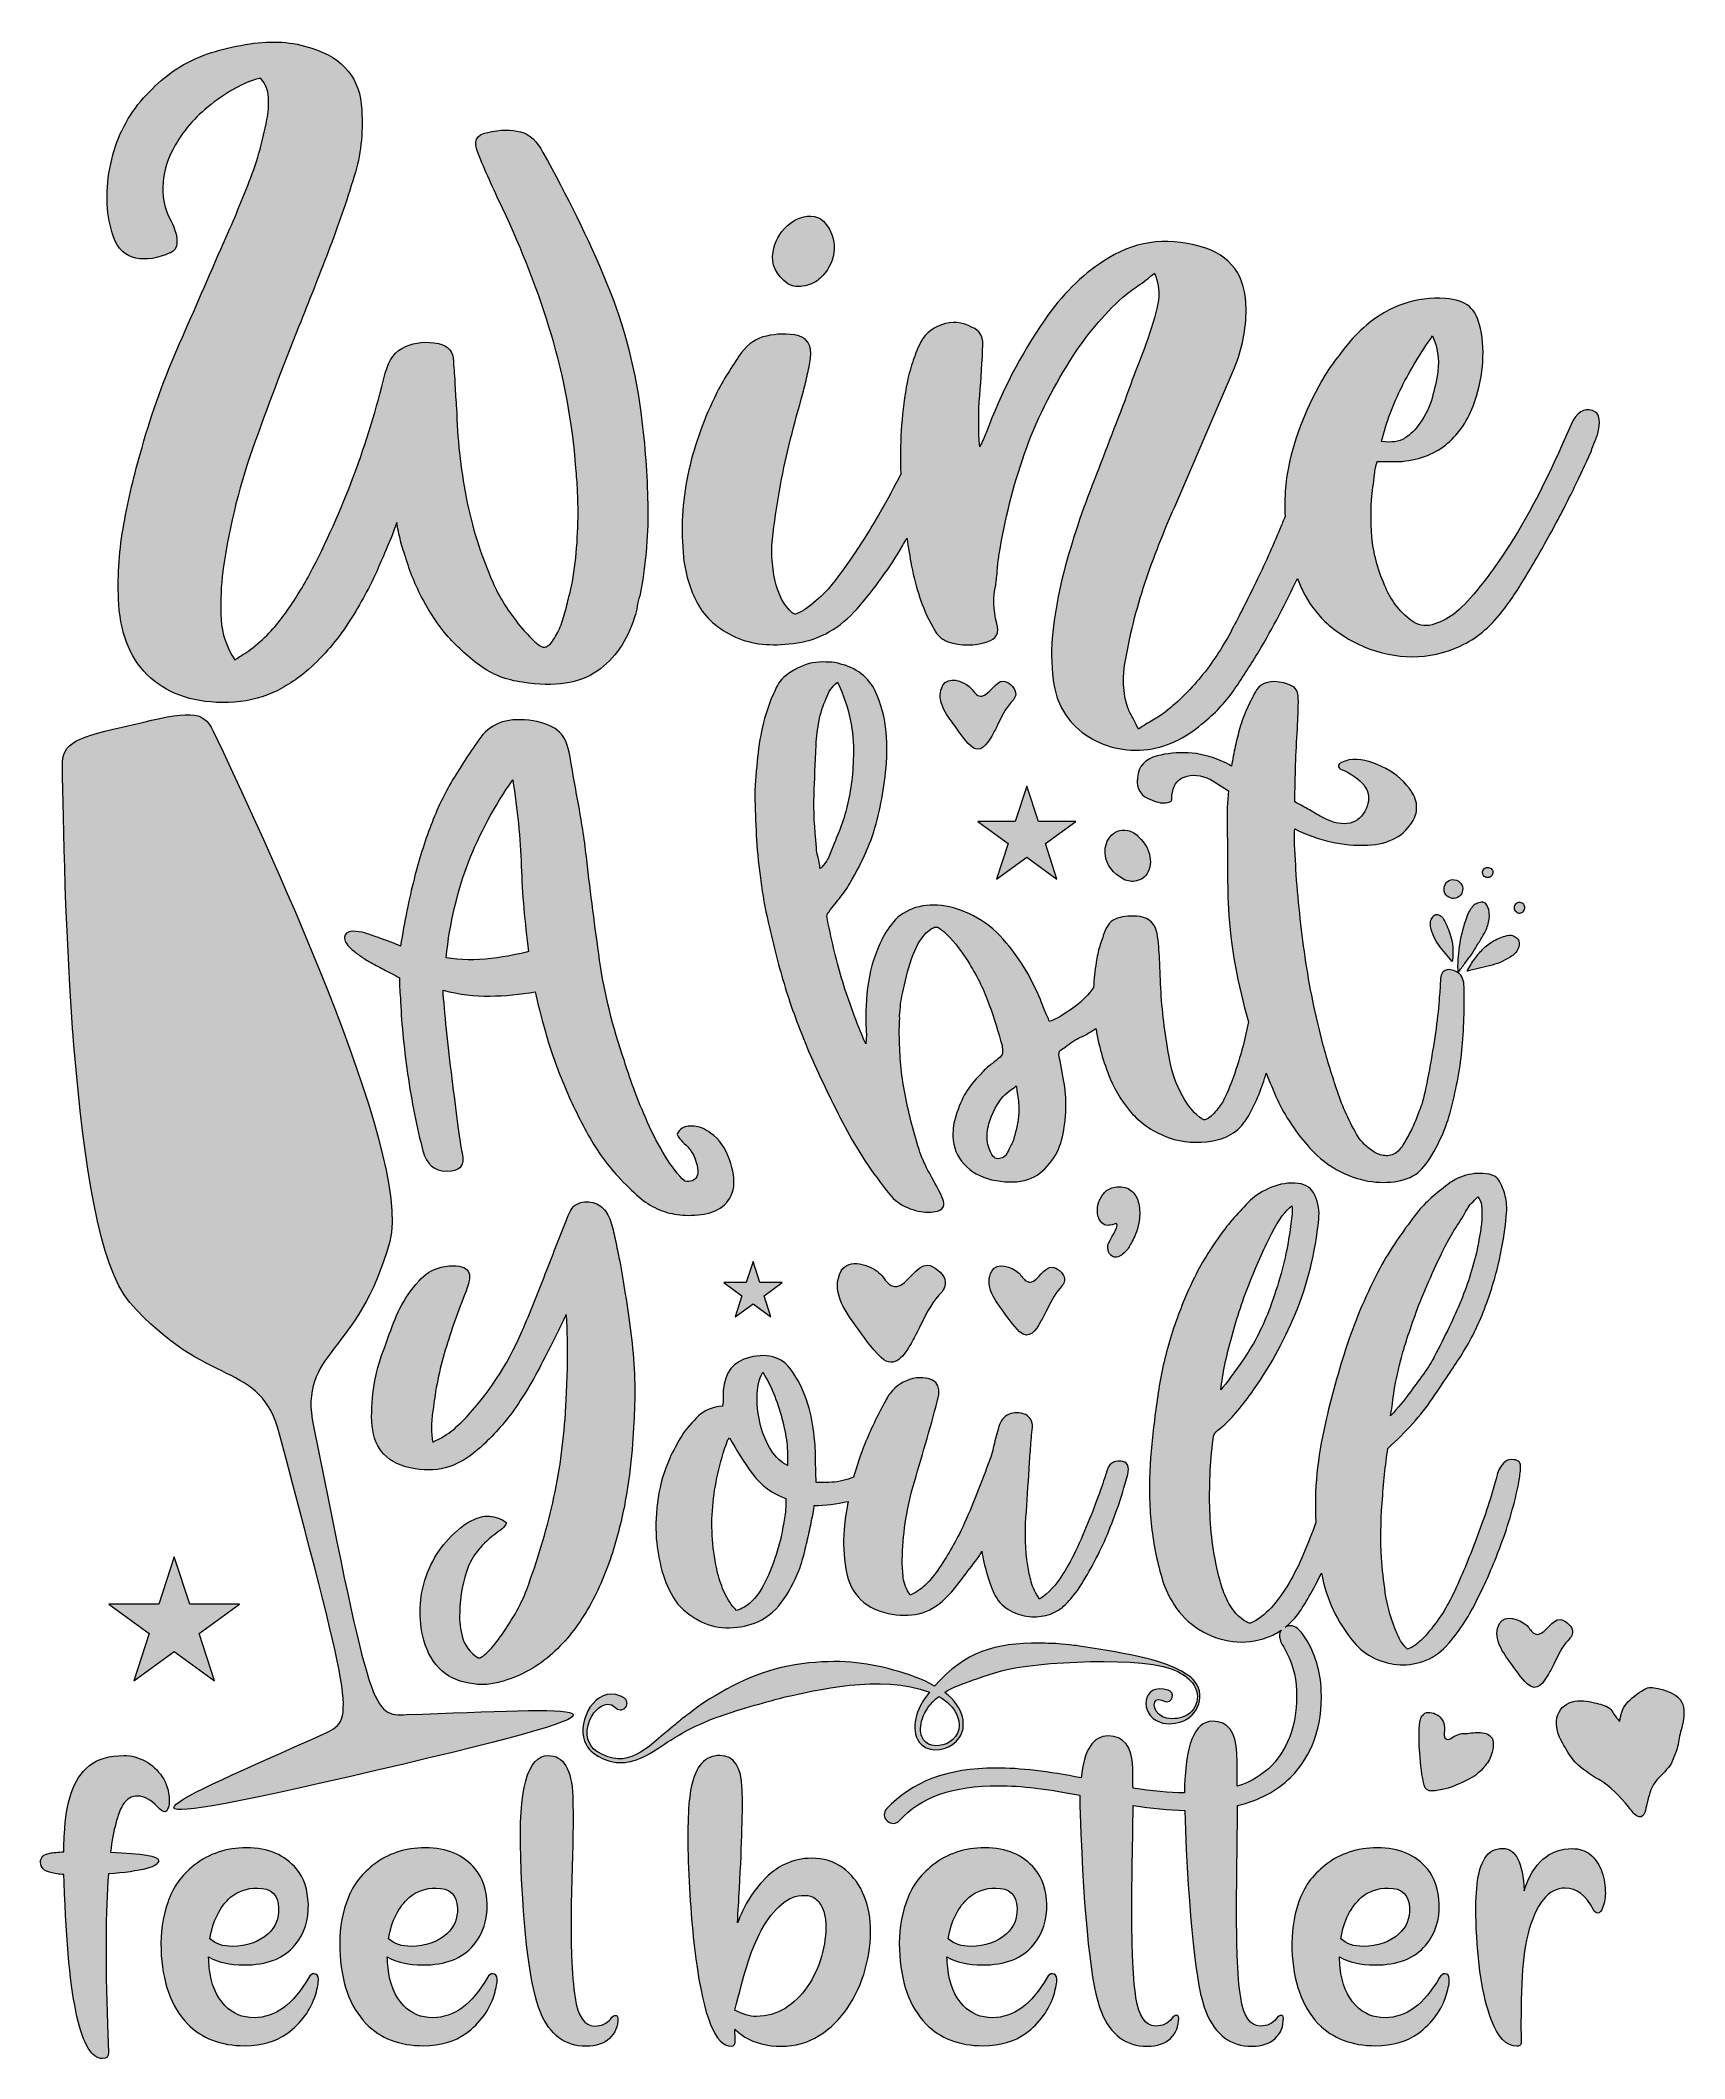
# Model space of a CAD drawing. Header units: inches. Extents: x 0.64 to 5.36, y -5.9 to -0.1.
import ezdxf

# ---------------------------------------------------------------- set-up
doc = ezdxf.new("R2010")
doc.units = ezdxf.units.IN
doc.header["$MEASUREMENT"] = 0
doc.layers.add('Layer 1', color=7, linetype='Continuous')

# ---------------------------------------------------------------- blocks, each defined once
blk = doc.blocks.new('block 2')
at = {"layer": 'Layer 1', "lineweight": 0}
for points, knots in [([(4.7126, -2.7765), (4.7124, -2.7766), (4.7124, -2.7769), (4.7124, -2.7771), (4.7238, -2.7852), (4.7297, -2.799), (4.7296, -2.8186), (4.7312, -2.89), (4.7288, -2.9543), (4.7223, -3.0115), (4.7157, -3.0688), (4.7036, -3.1286), (4.6861, -3.1911), (4.6797, -3.2133), (4.6691, -3.2398), (4.6541, -3.2702), (4.6392, -3.3007), (4.6238, -3.3241), (4.6082, -3.3405), (4.594, -3.3568), (4.5741, -3.368), (4.5484, -3.3739), (4.5228, -3.3798), (4.4949, -3.381), (4.4647, -3.3773), (4.4346, -3.3735), (4.404, -3.3639), (4.3731, -3.3483), (4.3422, -3.3327), (4.3131, -3.31), (4.2859, -3.2803), (4.268, -3.261), (4.2506, -3.2387), (4.2337, -3.2133), (4.2168, -3.1881), (4.2034, -3.1643), (4.1934, -3.142), (4.1819, -3.1164), (4.1712, -3.0908), (4.161, -3.0653), (4.1491, -3.1071), (4.1322, -3.1483), (4.11, -3.1888), (4.087, -3.229), (4.0528, -3.2528), (4.0076, -3.2602), (3.9623, -3.2676), (3.9205, -3.2647), (3.8821, -3.2513), (3.8383, -3.2349), (3.8033, -3.2122), (3.7771, -3.1832), (3.7508, -3.1542), (3.7295, -3.1204), (3.7128, -3.0818), (3.6923, -3.0322), (3.6788, -2.984), (3.6715, -2.937), (3.657, -2.9473), (3.6423, -2.9558), (3.6274, -2.9624), (3.6124, -2.9691), (3.5979, -2.9784), (3.5838, -2.9903), (3.5777, -2.9948), (3.5728, -2.9981), (3.5691, -3.0004), (3.5653, -3.0026), (3.5643, -3.0089), (3.5661, -3.0193), (3.5725, -3.0491), (3.5778, -3.0777), (3.582, -3.1052), (3.5861, -3.1327), (3.5867, -3.1606), (3.5837, -3.1888), (3.5822, -3.2171), (3.5777, -3.2431), (3.5703, -3.2669), (3.5629, -3.2907), (3.5503, -3.3122), (3.5327, -3.3316), (3.4971, -3.3747), (3.4434, -3.388), (3.3713, -3.3717), (3.3392, -3.3642), (3.313, -3.3494), (3.2926, -3.3271), (3.2722, -3.3048), (3.2616, -3.278), (3.2607, -3.2468), (3.2604, -3.2364), (3.261, -3.2264), (3.2624, -3.2167), (3.2638, -3.207), (3.2661, -3.1977), (3.2692, -3.1888), (3.2772, -3.1621), (3.2865, -3.1398), (3.2973, -3.1219), (3.308, -3.1041), (3.3225, -3.0862), (3.3407, -3.0684), (3.3493, -3.058), (3.3581, -3.0494), (3.3672, -3.0427), (3.3762, -3.036), (3.386, -3.0282), (3.3966, -3.0193), (3.4011, -3.0148), (3.4034, -3.0101), (3.4032, -3.0048), (3.4031, -2.9996), (3.4026, -2.9933), (3.4017, -2.9859), (3.391, -2.9472), (3.3788, -2.9082), (3.3649, -2.8688), (3.3511, -2.8294), (3.3321, -2.7904), (3.3081, -2.7517), (3.2922, -2.7249), (3.2741, -2.7004), (3.2537, -2.6781), (3.2338, -2.6573), (3.2204, -2.6465), (3.2134, -2.6458), (3.2065, -2.645), (3.1967, -2.6506), (3.1841, -2.6625), (3.167, -2.6789), (3.1528, -2.7037), (3.1418, -2.7372), (3.1307, -2.7706), (3.1222, -2.8038), (3.1161, -2.8364), (3.1134, -2.8469), (3.1115, -2.8573), (3.1103, -2.8677), (3.1091, -2.8781), (3.1082, -2.8892), (3.1075, -2.9011), (3.1077, -2.9115), (3.1075, -2.9216), (3.1069, -2.9312), (3.1062, -2.9409), (3.1062, -2.9517), (3.107, -2.9636), (3.107, -3.0156), (3.1121, -3.0684), (3.1222, -3.1219), (3.1323, -3.1754), (3.146, -3.2297), (3.1633, -3.2847), (3.1699, -3.3055), (3.1784, -3.3256), (3.1889, -3.3449), (3.1995, -3.3642), (3.2102, -3.3843), (3.2212, -3.4052), (3.2342, -3.4275), (3.2376, -3.4431), (3.2315, -3.452), (3.2254, -3.4609), (3.2112, -3.4654), (3.1889, -3.4654), (3.171, -3.4654), (3.1514, -3.4609), (3.13, -3.452), (3.1086, -3.4431), (3.0916, -3.4304), (3.0791, -3.4141), (3.0282, -3.3516), (2.9851, -3.2866), (2.9497, -3.2189), (2.9143, -3.1513), (2.8814, -3.0833), (2.851, -3.0148), (2.8226, -2.9479), (2.7995, -2.8863), (2.7817, -2.8297), (2.764, -2.7733), (2.7478, -2.7123), (2.7332, -2.6469), (2.7235, -2.6067), (2.7159, -2.567), (2.7102, -2.5275), (2.7045, -2.4882), (2.7, -2.4491), (2.6968, -2.4104), (2.695, -2.3718), (2.6934, -2.3335), (2.6919, -2.2956), (2.6904, -2.2577), (2.692, -2.2202), (2.6967, -2.183), (2.6993, -2.1488), (2.704, -2.1153), (2.7108, -2.0826), (2.7176, -2.0499), (2.7268, -2.0187), (2.7383, -1.9889), (2.7429, -1.98), (2.7469, -1.9715), (2.7503, -1.9633), (2.7536, -1.9551), (2.7579, -1.9473), (2.763, -1.9399), (2.7772, -1.9235), (2.7963, -1.9098), (2.8203, -1.8986), (2.8443, -1.8875), (2.8691, -1.8826), (2.8949, -1.8841), (2.9113, -1.8841), (2.9268, -1.8863), (2.9416, -1.8908), (2.9904, -1.9042), (3.0243, -1.9339), (3.0432, -1.98), (3.0588, -2.0201), (3.0677, -2.0603), (3.0699, -2.1004), (3.0721, -2.1406), (3.0707, -2.1785), (3.0655, -2.2142), (3.0614, -2.2484), (3.0558, -2.2815), (3.0488, -2.3134), (3.0417, -2.3454), (3.0325, -2.3763), (3.021, -2.406), (3.0059, -2.4432), (2.9891, -2.4774), (2.9707, -2.5086), (2.9625, -2.525), (2.953, -2.5398), (2.9424, -2.5532), (2.9317, -2.5666), (2.9205, -2.5807), (2.9088, -2.5956), (2.9058, -2.6), (2.903, -2.6041), (2.9004, -2.6078), (2.8979, -2.6116), (2.8978, -2.6171), (2.9001, -2.6246), (2.9127, -2.6885), (2.9274, -2.748), (2.9439, -2.803), (2.9604, -2.858), (2.9825, -2.9175), (3.01, -2.9814), (3.0111, -2.9755), (3.0117, -2.968), (3.0119, -2.9591), (3.0089, -2.9115), (3.01, -2.8654), (3.0153, -2.8208), (3.0206, -2.7762), (3.0321, -2.7346), (3.0497, -2.6959), (3.061, -2.6707), (3.0743, -2.6491), (3.0896, -2.6312), (3.1058, -2.6119), (3.1271, -2.5982), (3.1535, -2.59), (3.18, -2.5818), (3.2085, -2.5803), (3.2391, -2.5855), (3.2698, -2.5908), (3.3005, -2.6023), (3.3314, -2.6201), (3.3623, -2.6379), (3.3898, -2.6617), (3.414, -2.6915), (3.4354, -2.7168), (3.4539, -2.7428), (3.4698, -2.7695), (3.4856, -2.7963), (3.4997, -2.8246), (3.512, -2.8543), (3.5144, -2.8617), (3.5182, -2.8718), (3.5237, -2.8844), (3.5292, -2.897), (3.534, -2.9078), (3.5383, -2.9167), (3.5573, -2.9108), (3.5821, -2.8963), (3.6128, -2.8732), (3.6326, -2.8584), (3.6498, -2.8402), (3.6649, -2.8195), (3.666, -2.795), (3.6683, -2.7709), (3.6724, -2.7472), (3.6747, -2.7309), (3.6781, -2.7156), (3.6826, -2.7015), (3.687, -2.6874), (3.6916, -2.6736), (3.6964, -2.6603), (3.7032, -2.6394), (3.7157, -2.6261), (3.7339, -2.6201), (3.7521, -2.6142), (3.7736, -2.6127), (3.7983, -2.6156), (3.8265, -2.6201), (3.8428, -2.6365), (3.8472, -2.6647), (3.8494, -2.6766), (3.8511, -2.6889), (3.8521, -2.7015), (3.853, -2.7142), (3.8539, -2.7264), (3.8547, -2.7383), (3.8556, -2.7695), (3.857, -2.8011), (3.8588, -2.8331), (3.8607, -2.8651), (3.8638, -2.8974), (3.8681, -2.9301), (3.8725, -2.9628), (3.8778, -2.9963), (3.8841, -3.0305), (3.8904, -3.0647), (3.9023, -3.0982), (3.9201, -3.1308), (3.9335, -3.1546), (3.9469, -3.1725), (3.9603, -3.1844), (3.9737, -3.1963), (3.9816, -3.2015), (3.9842, -3.2), (3.9936, -3.197), (4.0038, -3.1892), (4.0147, -3.1766), (4.0256, -3.1639), (4.0334, -3.1531), (4.038, -3.1442), (4.0473, -3.1264), (4.0569, -3.1037), (4.0668, -3.0762), (4.0767, -3.0487), (4.086, -3.019), (4.0946, -2.987), (4.1005, -2.9645), (4.1056, -2.9416), (4.1103, -2.9184), (4.0783, -2.8095), (4.0587, -2.7012), (4.0522, -2.5933), (4.0506, -2.5502), (4.0497, -2.5097), (4.0497, -2.4718), (4.0497, -2.4339), (4.0494, -2.3926), (4.0487, -2.348), (4.0478, -2.3168), (4.0492, -2.2856), (4.0528, -2.2543), (4.0528, -2.2543), (4.0109, -2.2276), (4.0109, -2.2276), (3.9834, -2.2112), (3.9576, -2.206), (3.9335, -2.212), (3.9093, -2.2179), (3.8953, -2.2335), (3.8913, -2.2588), (3.8897, -2.2633), (3.8893, -2.2688), (3.8899, -2.2755), (3.8905, -2.2822), (3.8866, -2.2863), (3.8782, -2.2878), (3.8642, -2.2908), (3.8494, -2.2886), (3.8337, -2.2811), (3.8007, -2.2707), (3.7865, -2.2491), (3.791, -2.2164), (3.7941, -2.1837), (3.8129, -2.1629), (3.8473, -2.154), (3.8761, -2.1466), (3.9061, -2.1436), (3.937, -2.1451), (3.9679, -2.1466), (4.0006, -2.1547), (4.035, -2.1696), (4.0419, -2.1726), (4.0508, -2.177), (4.0615, -2.183), (4.0644, -2.1637), (4.0678, -2.1451), (4.0719, -2.1272), (4.0759, -2.1094), (4.0804, -2.0915), (4.0852, -2.0737), (4.091, -2.0544), (4.0983, -2.035), (4.1071, -2.0157), (4.1159, -1.9964), (4.1247, -1.9793), (4.1334, -1.9644), (4.1487, -1.9421), (4.1748, -1.9354), (4.2118, -1.9443), (4.2281, -1.9488), (4.239, -1.954), (4.2446, -1.9599), (4.2502, -1.9659), (4.2531, -1.9763), (4.2533, -1.9912), (4.2535, -2.006), (4.2532, -2.0205), (4.2525, -2.0347), (4.2517, -2.0488), (4.2512, -2.0625), (4.2509, -2.0759), (4.2483, -2.1101), (4.2465, -2.1447), (4.2456, -2.1796), (4.2447, -2.2146), (4.2439, -2.2499), (4.2432, -2.2856), (4.2574, -2.293), (4.2714, -2.3008), (4.2851, -2.309), (4.2989, -2.3172), (4.3128, -2.325), (4.3271, -2.3324), (4.3555, -2.3473), (4.3805, -2.3521), (4.4019, -2.3469), (4.4233, -2.3417), (4.4386, -2.3279), (4.448, -2.3056), (4.4666, -2.2655), (4.4499, -2.2313), (4.3979, -2.203), (4.394, -2.2001), (4.3879, -2.1971), (4.3795, -2.1941), (4.3711, -2.1912), (4.3675, -2.1867), (4.3686, -2.1807), (4.3702, -2.1763), (4.3747, -2.1729), (4.3822, -2.1707), (4.3896, -2.1685), (4.3954, -2.1666), (4.3994, -2.1651), (4.4282, -2.1621), (4.4592, -2.1685), (4.4923, -2.1841), (4.5255, -2.1997), (4.5522, -2.2209), (4.5725, -2.2476), (4.5851, -2.264), (4.592, -2.28), (4.5932, -2.2956), (4.5943, -2.3112), (4.5911, -2.3257), (4.5834, -2.3391), (4.5588, -2.3837), (4.5149, -2.4075), (4.452, -2.4104), (4.3815, -2.4134), (4.312, -2.3978), (4.2432, -2.3636), (4.2418, -2.383), (4.2419, -2.4019), (4.2432, -2.4205), (4.2446, -2.4391), (4.2456, -2.4588), (4.2462, -2.4796), (4.252, -2.5643), (4.2609, -2.6484), (4.273, -2.7316), (4.285, -2.8149), (4.3024, -2.8997), (4.325, -2.9859), (4.3375, -3.0305), (4.3511, -3.0747), (4.3656, -3.1186), (4.3801, -3.1624), (4.4001, -3.2059), (4.4256, -3.249), (4.4289, -3.255), (4.4348, -3.2621), (4.4434, -3.2702), (4.4519, -3.2784), (4.4608, -3.2855), (4.4701, -3.2914), (4.4794, -3.2974), (4.4899, -3.3011), (4.5015, -3.3026), (4.5131, -3.304), (4.5244, -3.3011), (4.5355, -3.2937), (4.5415, -3.2892), (4.548, -3.2814), (4.5549, -3.2702), (4.5618, -3.2591), (4.5687, -3.2468), (4.5757, -3.2334), (4.5826, -3.22), (4.5887, -3.2063), (4.5939, -3.1922), (4.5991, -3.1781), (4.6038, -3.1658), (4.608, -3.1554), (4.6144, -3.1331), (4.6209, -3.1041), (4.6275, -3.0684), (4.6341, -3.0327), (4.6401, -2.9974), (4.6455, -2.9624), (4.6509, -2.9275), (4.6547, -2.8959), (4.657, -2.8677), (4.6593, -2.8394), (4.6607, -2.8216), (4.6613, -2.8141), (4.6607, -2.7933), (4.6636, -2.7799), (4.6699, -2.774), (4.6762, -2.7681), (4.6843, -2.7666), (4.6942, -2.7695), (4.7013, -2.7709), (4.7073, -2.7735), (4.7123, -2.777), (4.7119, -2.7733), (4.7116, -2.77), (4.7113, -2.7671), (4.711, -2.7641), (4.711, -2.7613), (4.711, -2.7586), (4.7117, -2.733), (4.7143, -2.7078), (4.7189, -2.6831), (4.7235, -2.6583), (4.7305, -2.634), (4.74, -2.6102), (4.7423, -2.6046), (4.7451, -2.5995), (4.7482, -2.5947), (4.7513, -2.59), (4.7549, -2.5857), (4.759, -2.5821), (4.7627, -2.5795), (4.7672, -2.5774), (4.7725, -2.5759), (4.7778, -2.5744), (4.7824, -2.574), (4.7863, -2.5749), (4.7894, -2.5757), (4.7923, -2.5784), (4.795, -2.5829), (4.7977, -2.5874), (4.7996, -2.5916), (4.8005, -2.5956), (4.8032, -2.6082), (4.8031, -2.6203), (4.8003, -2.632), (4.7975, -2.6437), (4.793, -2.655), (4.7869, -2.6658), (4.7811, -2.6755), (4.7752, -2.6854), (4.7691, -2.6953), (4.763, -2.7052), (4.7571, -2.715), (4.7514, -2.7247), (4.7446, -2.7332), (4.738, -2.7418), (4.7316, -2.7505), (4.7252, -2.7592), (4.7189, -2.7679), (4.7126, -2.7765)], [0, 0, 0, 0, 1, 1, 1, 2, 2, 2, 3, 3, 3, 4, 4, 4, 5, 5, 5, 6, 6, 6, 7, 7, 7, 8, 8, 8, 9, 9, 9, 10, 10, 10, 11, 11, 11, 12, 12, 12, 13, 13, 13, 14, 14, 14, 15, 15, 15, 16, 16, 16, 17, 17, 17, 18, 18, 18, 19, 19, 19, 20, 20, 20, 21, 21, 21, 22, 22, 22, 23, 23, 23, 24, 24, 24, 25, 25, 25, 26, 26, 26, 27, 27, 27, 28, 28, 28, 29, 29, 29, 30, 30, 30, 31, 31, 31, 32, 32, 32, 33, 33, 33, 34, 34, 34, 35, 35, 35, 36, 36, 36, 37, 37, 37, 38, 38, 38, 39, 39, 39, 40, 40, 40, 41, 41, 41, 42, 42, 42, 43, 43, 43, 44, 44, 44, 45, 45, 45, 46, 46, 46, 47, 47, 47, 48, 48, 48, 49, 49, 49, 50, 50, 50, 51, 51, 51, 52, 52, 52, 53, 53, 53, 54, 54, 54, 55, 55, 55, 56, 56, 56, 57, 57, 57, 58, 58, 58, 59, 59, 59, 60, 60, 60, 61, 61, 61, 62, 62, 62, 63, 63, 63, 64, 64, 64, 65, 65, 65, 66, 66, 66, 67, 67, 67, 68, 68, 68, 69, 69, 69, 70, 70, 70, 71, 71, 71, 72, 72, 72, 73, 73, 73, 74, 74, 74, 75, 75, 75, 76, 76, 76, 77, 77, 77, 78, 78, 78, 79, 79, 79, 80, 80, 80, 81, 81, 81, 82, 82, 82, 83, 83, 83, 84, 84, 84, 85, 85, 85, 86, 86, 86, 87, 87, 87, 88, 88, 88, 89, 89, 89, 90, 90, 90, 91, 91, 91, 92, 92, 92, 93, 93, 93, 94, 94, 94, 95, 95, 95, 96, 96, 96, 97, 97, 97, 98, 98, 98, 99, 99, 99, 100, 100, 100, 101, 101, 101, 102, 102, 102, 103, 103, 103, 104, 104, 104, 105, 105, 105, 106, 106, 106, 107, 107, 107, 108, 108, 108, 109, 109, 109, 110, 110, 110, 111, 111, 111, 112, 112, 112, 113, 113, 113, 114, 114, 114, 115, 115, 115, 116, 116, 116, 117, 117, 117, 118, 118, 118, 119, 119, 119, 120, 120, 120, 121, 121, 121, 122, 122, 122, 123, 123, 123, 124, 124, 124, 125, 125, 125, 126, 126, 126, 127, 127, 127, 128, 128, 128, 129, 129, 129, 130, 130, 130, 131, 131, 131, 132, 132, 132, 133, 133, 133, 134, 134, 134, 135, 135, 135, 136, 136, 136, 137, 137, 137, 138, 138, 138, 139, 139, 139, 140, 140, 140, 141, 141, 141, 142, 142, 142, 143, 143, 143, 144, 144, 144, 145, 145, 145, 146, 146, 146, 147, 147, 147, 148, 148, 148, 149, 149, 149, 150, 150, 150, 151, 151, 151, 152, 152, 152, 153, 153, 153, 154, 154, 154, 155, 155, 155, 156, 156, 156, 157, 157, 157, 158, 158, 158, 159, 159, 159, 160, 160, 160, 161, 161, 161, 162, 162, 162, 163, 163, 163, 164, 164, 164, 165, 165, 165, 166, 166, 166, 167, 167, 167, 168, 168, 168, 169, 169, 169, 170, 170, 170, 171, 171, 171, 172, 172, 172, 173, 173, 173, 174, 174, 174, 175, 175, 175, 176, 176, 176, 177, 177, 177, 178, 178, 178, 179, 179, 179, 180, 180, 180, 181, 181, 181, 182, 182, 182, 183, 183, 183, 184, 184, 184, 185, 185, 185, 186, 186, 186, 187, 187, 187, 188, 188, 188, 189, 189, 189, 190, 190, 190, 191, 191, 191, 192, 192, 192, 193, 193, 193, 194, 194, 194, 195, 195, 195, 195]), ([(2.8928, -2.4629), (2.8994, -2.4532), (2.903, -2.4469), (2.9036, -2.4439), (2.9145, -2.4172), (2.9244, -2.393), (2.9332, -2.3714), (2.942, -2.3499), (2.9492, -2.3279), (2.9549, -2.3056), (2.9605, -2.2833), (2.965, -2.2599), (2.9685, -2.2354), (2.9719, -2.2109), (2.9739, -2.183), (2.9746, -2.1517), (2.9757, -2.1176), (2.9727, -2.0834), (2.9657, -2.0491), (2.9587, -2.015), (2.9464, -1.9793), (2.9287, -1.9421), (2.9132, -1.954), (2.9024, -1.9696), (2.8966, -1.9889), (2.8868, -2.0098), (2.8798, -2.0313), (2.8757, -2.0536), (2.8715, -2.0759), (2.8688, -2.099), (2.8673, -2.1227), (2.8648, -2.1763), (2.8629, -2.2246), (2.8616, -2.2677), (2.8602, -2.3109), (2.8625, -2.3607), (2.8684, -2.4172), (2.8687, -2.4276), (2.8702, -2.4372), (2.873, -2.4461), (2.8758, -2.4551), (2.8776, -2.4655), (2.8784, -2.4774), (2.8813, -2.4774), (2.8861, -2.4726), (2.8928, -2.4629)], [0, 0, 0, 0, 1, 1, 1, 2, 2, 2, 3, 3, 3, 4, 4, 4, 5, 5, 5, 6, 6, 6, 7, 7, 7, 8, 8, 8, 9, 9, 9, 10, 10, 10, 11, 11, 11, 12, 12, 12, 13, 13, 13, 14, 14, 14, 15, 15, 15, 15]), ([(3.4479, -3.1398), (3.4452, -3.1219), (3.4435, -3.1093), (3.4426, -3.1018), (3.4416, -3.1033), (3.4329, -3.11), (3.4166, -3.1219), (3.4003, -3.1338), (3.3853, -3.1561), (3.3718, -3.1888), (3.3656, -3.2022), (3.3615, -3.2186), (3.3594, -3.2379), (3.3573, -3.2572), (3.3598, -3.2736), (3.367, -3.2869), (3.3689, -3.2929), (3.3717, -3.2984), (3.3756, -3.3037), (3.3794, -3.3089), (3.3843, -3.3115), (3.3903, -3.3115), (3.4022, -3.3115), (3.4113, -3.3052), (3.4178, -3.2925), (3.4242, -3.2799), (3.4293, -3.2699), (3.4329, -3.2624), (3.4366, -3.2505), (3.44, -3.2379), (3.4433, -3.2245), (3.4465, -3.2111), (3.4485, -3.1985), (3.4492, -3.1866), (3.4509, -3.1732), (3.4505, -3.1576), (3.4479, -3.1398)], [0, 0, 0, 0, 1, 1, 1, 2, 2, 2, 3, 3, 3, 4, 4, 4, 5, 5, 5, 6, 6, 6, 7, 7, 7, 8, 8, 8, 9, 9, 9, 10, 10, 10, 11, 11, 11, 12, 12, 12, 12])]:
    blk.add_open_spline(points, degree=3, knots=knots, dxfattribs=at)
blk = doc.blocks.new('block 3')
at = {"layer": 'Layer 1', "lineweight": 0}
for points, knots in [([(2.4864, -1.584), (2.4782, -1.5024), (2.4823, -1.4232), (2.4986, -1.3467), (2.5149, -1.2701), (2.5404, -1.1961), (2.5752, -1.1247), (2.5854, -1.1022), (2.5966, -1.0813), (2.6089, -1.0619), (2.6211, -1.0425), (2.6334, -1.0236), (2.6456, -1.0052), (2.664, -0.9766), (2.687, -0.9583), (2.7145, -0.9501), (2.7421, -0.942), (2.7722, -0.9399), (2.8049, -0.944), (2.8416, -0.9501), (2.8569, -0.9726), (2.8508, -1.0113), (2.8487, -1.0277), (2.8457, -1.0445), (2.8416, -1.0619), (2.8375, -1.0792), (2.8334, -1.0961), (2.8294, -1.1124), (2.8171, -1.1553), (2.8053, -1.1987), (2.7941, -1.2426), (2.7829, -1.2865), (2.7732, -1.3309), (2.765, -1.3758), (2.7569, -1.4207), (2.7497, -1.4666), (2.7436, -1.5136), (2.7375, -1.5606), (2.7395, -1.6065), (2.7497, -1.6514), (2.7579, -1.6841), (2.7686, -1.7086), (2.7819, -1.7249), (2.7951, -1.7413), (2.8038, -1.7484), (2.8079, -1.7463), (2.8222, -1.7423), (2.8395, -1.7315), (2.86, -1.7142), (2.8804, -1.6968), (2.8957, -1.682), (2.9059, -1.6698), (2.9263, -1.6453), (2.9493, -1.6142), (2.9748, -1.5764), (3.0003, -1.5386), (3.0258, -1.4978), (3.0514, -1.4539), (3.0723, -1.4178), (3.092, -1.3809), (3.1109, -1.3434), (3.1075, -1.2603), (3.1125, -1.1772), (3.1264, -1.094), (3.1305, -1.0716), (3.1356, -1.0507), (3.1417, -1.0312), (3.1478, -1.0119), (3.155, -0.993), (3.1631, -0.9746), (3.1754, -0.946), (3.1968, -0.9261), (3.2275, -0.9149), (3.2581, -0.9037), (3.2876, -0.9062), (3.3163, -0.9225), (3.3366, -0.9307), (3.3469, -0.947), (3.3469, -0.9715), (3.3448, -1.0205), (3.3418, -1.0695), (3.3377, -1.1185), (3.3336, -1.1675), (3.3336, -1.2165), (3.3377, -1.2655), (3.3458, -1.2492), (3.352, -1.2359), (3.3561, -1.2257), (3.3989, -1.1093), (3.4551, -1.0011), (3.5245, -0.9011), (3.5735, -0.8296), (3.6296, -0.7735), (3.6929, -0.7327), (3.7766, -0.6755), (3.8695, -0.6612), (3.9716, -0.6898), (4.0594, -0.7143), (4.1033, -0.7745), (4.1033, -0.8705), (4.1033, -0.9277), (4.0921, -0.9838), (4.0696, -1.0389), (4.0696, -1.0389), (3.9042, -1.4248), (3.9042, -1.4248), (3.8716, -1.4963), (3.8425, -1.5692), (3.817, -1.6437), (3.7914, -1.7183), (3.7715, -1.7953), (3.7573, -1.8749), (3.747, -1.926), (3.7491, -1.9729), (3.7634, -2.0158), (3.7674, -2.026), (3.772, -2.0357), (3.7772, -2.0449), (3.7822, -2.0541), (3.7879, -2.0648), (3.794, -2.0771), (3.8083, -2.0668), (3.822, -2.0582), (3.8353, -2.051), (3.8486, -2.0439), (3.8603, -2.0362), (3.8706, -2.0281), (3.9114, -1.9954), (3.9476, -1.9592), (3.9793, -1.9194), (4.0109, -1.8795), (4.039, -1.8362), (4.0635, -1.7892), (4.0839, -1.7504), (4.1064, -1.706), (4.1309, -1.656), (4.1554, -1.606), (4.1788, -1.5539), (4.2013, -1.4998), (4.206, -1.4884), (4.2106, -1.4774), (4.2153, -1.4661), (4.2124, -1.4108), (4.2168, -1.3572), (4.2288, -1.3053), (4.2492, -1.2176), (4.286, -1.1308), (4.3391, -1.045), (4.3554, -1.0226), (4.3722, -1.0001), (4.3896, -0.9777), (4.4069, -0.9552), (4.4269, -0.9348), (4.4493, -0.9164), (4.5167, -0.8593), (4.5922, -0.8337), (4.676, -0.8398), (4.7066, -0.8419), (4.7296, -0.8496), (4.7449, -0.8628), (4.7602, -0.8761), (4.7709, -0.897), (4.777, -0.9256), (4.7913, -0.9971), (4.7842, -1.0716), (4.7556, -1.1492), (4.7372, -1.1961), (4.7107, -1.2334), (4.676, -1.2609), (4.6412, -1.2885), (4.5963, -1.3043), (4.5412, -1.3084), (4.5412, -1.3084), (4.48, -1.3084), (4.48, -1.3084), (4.4759, -1.3206), (4.4733, -1.3329), (4.4723, -1.3451), (4.4713, -1.3574), (4.4697, -1.3696), (4.4677, -1.3819), (4.4616, -1.4309), (4.4606, -1.4784), (4.4647, -1.5243), (4.4687, -1.5702), (4.481, -1.6167), (4.5014, -1.6636), (4.5177, -1.7045), (4.5432, -1.7382), (4.578, -1.7647), (4.5963, -1.779), (4.6163, -1.7831), (4.6377, -1.777), (4.6591, -1.7708), (4.6801, -1.7606), (4.7005, -1.7463), (4.7392, -1.7157), (4.7888, -1.6555), (4.849, -1.5656), (4.9092, -1.4758), (4.972, -1.3543), (5.0373, -1.2012), (5.0536, -1.1665), (5.0741, -1.1533), (5.0986, -1.1614), (5.1088, -1.1655), (5.1149, -1.1721), (5.117, -1.1813), (5.119, -1.1905), (5.119, -1.2012), (5.117, -1.2135), (5.1149, -1.2257), (5.1113, -1.2375), (5.1062, -1.2487), (5.1011, -1.2599), (5.0975, -1.2696), (5.0955, -1.2778), (5.0853, -1.3003), (5.0705, -1.3319), (5.0511, -1.3727), (5.0317, -1.4136), (5.0098, -1.4565), (4.9853, -1.5013), (4.9608, -1.5463), (4.9357, -1.5901), (4.9102, -1.633), (4.8847, -1.6759), (4.8607, -1.7116), (4.8383, -1.7402), (4.8035, -1.7851), (4.7637, -1.8178), (4.7188, -1.8382), (4.6739, -1.8586), (4.628, -1.8688), (4.581, -1.8688), (4.534, -1.8688), (4.4886, -1.8596), (4.4447, -1.8413), (4.4008, -1.8229), (4.3626, -1.7984), (4.3299, -1.7678), (4.3034, -1.7413), (4.2824, -1.7126), (4.2671, -1.682), (4.261, -1.6697), (4.2556, -1.657), (4.2506, -1.6441), (4.2172, -1.7148), (4.1806, -1.7846), (4.1401, -1.8535), (4.1176, -1.8903), (4.0946, -1.926), (4.0712, -1.9607), (4.0477, -1.9954), (4.0186, -2.027), (3.9839, -2.0556), (3.9614, -2.076), (3.9364, -2.0934), (3.9088, -2.1077), (3.8813, -2.122), (3.8522, -2.1311), (3.8216, -2.1353), (3.7542, -2.1434), (3.6939, -2.1291), (3.6409, -2.0924), (3.5878, -2.0556), (3.5571, -2.0036), (3.549, -1.9362), (3.5429, -1.8892), (3.5424, -1.8433), (3.5475, -1.7984), (3.5525, -1.7535), (3.5602, -1.7076), (3.5704, -1.6606), (3.5929, -1.5687), (3.621, -1.4794), (3.6547, -1.3926), (3.6883, -1.3059), (3.7215, -1.2196), (3.7542, -1.1338), (3.7685, -1.093), (3.7833, -1.0532), (3.7986, -1.0144), (3.8139, -0.9756), (3.8277, -0.9358), (3.8399, -0.895), (3.8461, -0.8746), (3.8501, -0.8547), (3.8522, -0.8352), (3.8542, -0.8159), (3.8501, -0.7929), (3.8399, -0.7663), (3.8236, -0.7807), (3.8078, -0.7929), (3.7925, -0.8031), (3.7772, -0.8133), (3.7623, -0.8245), (3.7481, -0.8368), (3.6929, -0.8858), (3.6429, -0.946), (3.598, -1.0175), (3.5429, -1.1032), (3.499, -1.1926), (3.4663, -1.2854), (3.4336, -1.3784), (3.4091, -1.4758), (3.3928, -1.5779), (3.3908, -1.5922), (3.3892, -1.6065), (3.3882, -1.6208), (3.3872, -1.6351), (3.3856, -1.6494), (3.3836, -1.6636), (3.3754, -1.6963), (3.3765, -1.7331), (3.3867, -1.7739), (3.3948, -1.8004), (3.3856, -1.8178), (3.3591, -1.826), (3.3224, -1.8382), (3.2846, -1.8382), (3.2458, -1.826), (3.2356, -1.8219), (3.2269, -1.8163), (3.2198, -1.8091), (3.2126, -1.802), (3.207, -1.7933), (3.2029, -1.7831), (3.1866, -1.7545), (3.1739, -1.726), (3.1647, -1.6973), (3.1555, -1.6688), (3.1478, -1.6391), (3.1417, -1.6085), (3.1366, -1.5817), (3.1323, -1.5549), (3.1284, -1.5282), (3.1242, -1.5355), (3.1201, -1.5428), (3.1157, -1.5503), (3.0799, -1.6116), (3.0365, -1.6718), (2.9855, -1.731), (2.9365, -1.7861), (2.8794, -1.8188), (2.814, -1.829), (2.7487, -1.8393), (2.6925, -1.8351), (2.6456, -1.8168), (2.5925, -1.7943), (2.5542, -1.7632), (2.5308, -1.7234), (2.5073, -1.6836), (2.4925, -1.6371), (2.4864, -1.584)], [0, 0, 0, 0, 1, 1, 1, 2, 2, 2, 3, 3, 3, 4, 4, 4, 5, 5, 5, 6, 6, 6, 7, 7, 7, 8, 8, 8, 9, 9, 9, 10, 10, 10, 11, 11, 11, 12, 12, 12, 13, 13, 13, 14, 14, 14, 15, 15, 15, 16, 16, 16, 17, 17, 17, 18, 18, 18, 19, 19, 19, 20, 20, 20, 21, 21, 21, 22, 22, 22, 23, 23, 23, 24, 24, 24, 25, 25, 25, 26, 26, 26, 27, 27, 27, 28, 28, 28, 29, 29, 29, 30, 30, 30, 31, 31, 31, 32, 32, 32, 33, 33, 33, 34, 34, 34, 35, 35, 35, 36, 36, 36, 37, 37, 37, 38, 38, 38, 39, 39, 39, 40, 40, 40, 41, 41, 41, 42, 42, 42, 43, 43, 43, 44, 44, 44, 45, 45, 45, 46, 46, 46, 47, 47, 47, 48, 48, 48, 49, 49, 49, 50, 50, 50, 51, 51, 51, 52, 52, 52, 53, 53, 53, 54, 54, 54, 55, 55, 55, 56, 56, 56, 57, 57, 57, 58, 58, 58, 59, 59, 59, 60, 60, 60, 61, 61, 61, 62, 62, 62, 63, 63, 63, 64, 64, 64, 65, 65, 65, 66, 66, 66, 67, 67, 67, 68, 68, 68, 69, 69, 69, 70, 70, 70, 71, 71, 71, 72, 72, 72, 73, 73, 73, 74, 74, 74, 75, 75, 75, 76, 76, 76, 77, 77, 77, 78, 78, 78, 79, 79, 79, 80, 80, 80, 81, 81, 81, 82, 82, 82, 83, 83, 83, 84, 84, 84, 85, 85, 85, 86, 86, 86, 87, 87, 87, 88, 88, 88, 89, 89, 89, 90, 90, 90, 91, 91, 91, 92, 92, 92, 93, 93, 93, 94, 94, 94, 95, 95, 95, 96, 96, 96, 97, 97, 97, 98, 98, 98, 99, 99, 99, 100, 100, 100, 101, 101, 101, 102, 102, 102, 103, 103, 103, 104, 104, 104, 105, 105, 105, 106, 106, 106, 107, 107, 107, 108, 108, 108, 109, 109, 109, 110, 110, 110, 111, 111, 111, 112, 112, 112, 113, 113, 113, 114, 114, 114, 115, 115, 115, 116, 116, 116, 117, 117, 117, 118, 118, 118, 118]), ([(4.4922, -1.2502), (4.5208, -1.2543), (4.5432, -1.2513), (4.5596, -1.241), (4.5759, -1.2308), (4.5902, -1.2165), (4.6025, -1.1981), (4.6188, -1.1757), (4.6305, -1.1517), (4.6377, -1.1262), (4.6448, -1.1007), (4.6504, -1.0747), (4.6545, -1.0481), (4.6586, -1.0134), (4.6535, -0.9797), (4.6392, -0.947), (4.6045, -0.996), (4.5749, -1.045), (4.5504, -1.094), (4.5259, -1.143), (4.5065, -1.1951), (4.4922, -1.2502)], [0, 0, 0, 0, 1, 1, 1, 2, 2, 2, 3, 3, 3, 4, 4, 4, 5, 5, 5, 6, 6, 6, 7, 7, 7, 7])]:
    blk.add_open_spline(points, degree=3, knots=knots, dxfattribs=at)
blk = doc.blocks.new('block 4')
at = {"layer": 'Layer 1', "lineweight": 0}
for points, knots in [([(2.5244, -3.3628), (2.5303, -3.3509), (2.5273, -3.3308), (2.5155, -3.3026), (2.5083, -3.2892), (2.5011, -3.2791), (2.4938, -3.2725), (2.4864, -3.2658), (2.4805, -3.2598), (2.4759, -3.2546), (2.4713, -3.2494), (2.4687, -3.2449), (2.4683, -3.2412), (2.4679, -3.2375), (2.4712, -3.2327), (2.4783, -3.2267), (2.4878, -3.2193), (2.5007, -3.2164), (2.5167, -3.2178), (2.5328, -3.2193), (2.5486, -3.226), (2.5643, -3.2379), (2.5892, -3.2557), (2.6072, -3.281), (2.6182, -3.3137), (2.6292, -3.3464), (2.6333, -3.3724), (2.6305, -3.3918), (2.6265, -3.417), (2.6158, -3.436), (2.5982, -3.4487), (2.5806, -3.4613), (2.5604, -3.4691), (2.5375, -3.4721), (2.5117, -3.475), (2.4886, -3.475), (2.4684, -3.4721), (2.4481, -3.4691), (2.4289, -3.4635), (2.4107, -3.4553), (2.3925, -3.4472), (2.3748, -3.4356), (2.3575, -3.4208), (2.3402, -3.4059), (2.3203, -3.3865), (2.298, -3.3628), (2.264, -3.3256), (2.2339, -3.2829), (2.2075, -3.2345), (2.1812, -3.1862), (2.1581, -3.1375), (2.1382, -3.0885), (2.1183, -3.0394), (2.102, -2.9922), (2.0892, -2.9468), (2.0764, -2.9015), (2.0666, -2.8632), (2.0598, -2.832), (2.0161, -2.8394), (1.9727, -2.8435), (1.9299, -2.8442), (1.887, -2.845), (1.8421, -2.8394), (1.7952, -2.8275), (1.7971, -2.8573), (1.8005, -2.8952), (1.8053, -2.9413), (1.8101, -2.9874), (1.8155, -3.0338), (1.8213, -3.0806), (1.8271, -3.1275), (1.8325, -3.171), (1.8377, -3.2111), (1.8429, -3.2513), (1.8473, -3.2795), (1.851, -3.2959), (1.8602, -3.3301), (1.8448, -3.3472), (1.8047, -3.3472), (1.7704, -3.3472), (1.748, -3.3278), (1.7374, -3.2892), (1.7286, -3.2565), (1.7205, -3.2212), (1.713, -3.1832), (1.7056, -3.1453), (1.699, -3.1067), (1.6933, -3.0673), (1.6876, -3.0279), (1.683, -2.9896), (1.6795, -2.9524), (1.676, -2.9153), (1.6738, -2.881), (1.6729, -2.8498), (1.6703, -2.8275), (1.6695, -2.8082), (1.6703, -2.7918), (1.6541, -2.7829), (1.6389, -2.7748), (1.6247, -2.7673), (1.6104, -2.7599), (1.5962, -2.7525), (1.582, -2.745), (1.5727, -2.7391), (1.5637, -2.7331), (1.5552, -2.7272), (1.5466, -2.7212), (1.5382, -2.7145), (1.5299, -2.7071), (1.5173, -2.6952), (1.5113, -2.6844), (1.5119, -2.6747), (1.5126, -2.6651), (1.5202, -2.6595), (1.5346, -2.658), (1.5479, -2.658), (1.5596, -2.6595), (1.5694, -2.6625), (1.5793, -2.6655), (1.5926, -2.6699), (1.6093, -2.6759), (1.6211, -2.6803), (1.6321, -2.6844), (1.6422, -2.6881), (1.6523, -2.6919), (1.6625, -2.6959), (1.6728, -2.7004), (1.6845, -2.629), (1.6975, -2.5651), (1.7118, -2.5086), (1.726, -2.4521), (1.7421, -2.4004), (1.7601, -2.3536), (1.778, -2.3067), (1.7989, -2.2633), (1.8228, -2.2231), (1.8466, -2.183), (1.8735, -2.1421), (1.9035, -2.1004), (1.9361, -2.0573), (1.9862, -2.0417), (2.0539, -2.0536), (2.0835, -2.0581), (2.1067, -2.067), (2.1236, -2.0804), (2.1404, -2.0938), (2.1518, -2.1146), (2.1577, -2.1428), (2.1666, -2.1949), (2.1758, -2.2465), (2.1852, -2.2978), (2.1947, -2.3491), (2.2023, -2.4008), (2.2083, -2.4528), (2.2193, -2.5495), (2.2316, -2.6454), (2.2452, -2.7405), (2.2587, -2.8357), (2.2824, -2.9323), (2.3162, -3.0305), (2.3228, -3.0513), (2.3318, -3.0777), (2.3433, -3.1096), (2.3549, -3.1416), (2.3681, -3.1743), (2.3831, -3.2078), (2.3981, -3.2412), (2.4148, -3.2732), (2.4333, -3.3037), (2.4518, -3.3341), (2.4705, -3.3583), (2.4896, -3.3762), (2.5068, -3.3791), (2.5184, -3.3747), (2.5244, -3.3628)], [0, 0, 0, 0, 1, 1, 1, 2, 2, 2, 3, 3, 3, 4, 4, 4, 5, 5, 5, 6, 6, 6, 7, 7, 7, 8, 8, 8, 9, 9, 9, 10, 10, 10, 11, 11, 11, 12, 12, 12, 13, 13, 13, 14, 14, 14, 15, 15, 15, 16, 16, 16, 17, 17, 17, 18, 18, 18, 19, 19, 19, 20, 20, 20, 21, 21, 21, 22, 22, 22, 23, 23, 23, 24, 24, 24, 25, 25, 25, 26, 26, 26, 27, 27, 27, 28, 28, 28, 29, 29, 29, 30, 30, 30, 31, 31, 31, 32, 32, 32, 33, 33, 33, 34, 34, 34, 35, 35, 35, 36, 36, 36, 37, 37, 37, 38, 38, 38, 39, 39, 39, 40, 40, 40, 41, 41, 41, 42, 42, 42, 43, 43, 43, 44, 44, 44, 45, 45, 45, 46, 46, 46, 47, 47, 47, 48, 48, 48, 49, 49, 49, 50, 50, 50, 51, 51, 51, 52, 52, 52, 53, 53, 53, 54, 54, 54, 55, 55, 55, 56, 56, 56, 57, 57, 57, 58, 58, 58, 58]), ([(2.0412, -2.716), (2.0299, -2.6327), (2.0228, -2.551), (2.0199, -2.4707), (2.017, -2.3904), (2.0089, -2.3079), (1.9956, -2.2231), (1.9421, -2.2989), (1.8996, -2.3778), (1.8681, -2.4595), (1.8365, -2.5413), (1.8151, -2.6327), (1.8037, -2.7338), (1.8447, -2.7413), (1.8881, -2.742), (1.9338, -2.7361), (1.9795, -2.7301), (2.0153, -2.7235), (2.0412, -2.716)], [0, 0, 0, 0, 1, 1, 1, 2, 2, 2, 3, 3, 3, 4, 4, 4, 5, 5, 5, 6, 6, 6, 6])]:
    blk.add_open_spline(points, degree=3, knots=knots, dxfattribs=at)
blk = doc.blocks.new('block 5')
at = {"layer": 'Layer 1', "lineweight": 0}
for points, knots in [([(1.437, -5.6692), (1.4373, -5.6793), (1.4347, -5.6937), (1.4291, -5.7126), (1.4153, -5.7579), (1.3881, -5.7953), (1.3473, -5.8249), (1.3154, -5.8486), (1.2747, -5.8604), (1.2252, -5.8604), (1.1563, -5.8604), (1.1013, -5.8394), (1.0605, -5.7972), (1.0132, -5.7481), (0.9879, -5.6769), (0.9846, -5.5835), (0.983, -5.5368), (0.9893, -5.492), (1.0037, -5.4489), (1.018, -5.4059), (1.0435, -5.3701), (1.0801, -5.3416), (1.1222, -5.3085), (1.1721, -5.2919), (1.2299, -5.2919), (1.2926, -5.2919), (1.3407, -5.3121), (1.3742, -5.3525), (1.3953, -5.3783), (1.4066, -5.4121), (1.408, -5.4539), (1.4096, -5.4985), (1.3967, -5.5377), (1.3693, -5.5715), (1.3379, -5.6095), (1.2889, -5.6284), (1.2224, -5.6284), (1.1826, -5.6284), (1.1489, -5.6208), (1.1212, -5.6054), (1.1216, -5.6166), (1.1223, -5.627), (1.1234, -5.6368), (1.1281, -5.6824), (1.1429, -5.7185), (1.1679, -5.7449), (1.1907, -5.7683), (1.2188, -5.78), (1.2522, -5.78), (1.3121, -5.78), (1.3644, -5.7415), (1.4091, -5.6645), (1.4134, -5.6572), (1.4185, -5.6535), (1.4244, -5.6535), (1.4324, -5.6535), (1.4366, -5.6587), (1.437, -5.6692)], [0, 0, 0, 0, 1, 1, 1, 2, 2, 2, 3, 3, 3, 4, 4, 4, 5, 5, 5, 6, 6, 6, 7, 7, 7, 8, 8, 8, 9, 9, 9, 10, 10, 10, 11, 11, 11, 12, 12, 12, 13, 13, 13, 14, 14, 14, 15, 15, 15, 16, 16, 16, 17, 17, 17, 18, 18, 18, 19, 19, 19, 19]), ([(1.1252, -5.5532), (1.1413, -5.5678), (1.1628, -5.5751), (1.1897, -5.5751), (1.2315, -5.5751), (1.2657, -5.5629), (1.2924, -5.5386), (1.3137, -5.5194), (1.3238, -5.495), (1.3227, -5.4654), (1.3214, -5.4267), (1.301, -5.4074), (1.2617, -5.4074), (1.231, -5.4074), (1.2054, -5.4163), (1.1847, -5.434), (1.1536, -5.4609), (1.1338, -5.5006), (1.1252, -5.5532)], [0, 0, 0, 0, 1, 1, 1, 2, 2, 2, 3, 3, 3, 4, 4, 4, 5, 5, 5, 6, 6, 6, 6])]:
    blk.add_open_spline(points, degree=3, knots=knots, dxfattribs=at)
blk = doc.blocks.new('block 6')
at = {"layer": 'Layer 1', "lineweight": 0}
for points, knots in [([(1.9506, -5.6692), (1.951, -5.6793), (1.9484, -5.6937), (1.9427, -5.7126), (1.929, -5.7579), (1.9017, -5.7953), (1.861, -5.8249), (1.829, -5.8486), (1.7883, -5.8604), (1.7389, -5.8604), (1.6699, -5.8604), (1.615, -5.8394), (1.5742, -5.7972), (1.5268, -5.7481), (1.5015, -5.6769), (1.4983, -5.5835), (1.4966, -5.5368), (1.503, -5.492), (1.5173, -5.4489), (1.5317, -5.4059), (1.5572, -5.3701), (1.5938, -5.3416), (1.6358, -5.3085), (1.6858, -5.2919), (1.7436, -5.2919), (1.8063, -5.2919), (1.8544, -5.3121), (1.8878, -5.3525), (1.9089, -5.3783), (1.9202, -5.4121), (1.9217, -5.4539), (1.9232, -5.4985), (1.9103, -5.5377), (1.8829, -5.5715), (1.8515, -5.6095), (1.8025, -5.6284), (1.736, -5.6284), (1.6963, -5.6284), (1.6626, -5.6208), (1.6349, -5.6054), (1.6353, -5.6166), (1.636, -5.627), (1.637, -5.6368), (1.6417, -5.6824), (1.6566, -5.7185), (1.6815, -5.7449), (1.7043, -5.7683), (1.7324, -5.78), (1.7659, -5.78), (1.8258, -5.78), (1.8781, -5.7415), (1.9228, -5.6645), (1.927, -5.6572), (1.9321, -5.6535), (1.9381, -5.6535), (1.9461, -5.6535), (1.9503, -5.6587), (1.9506, -5.6692)], [0, 0, 0, 0, 1, 1, 1, 2, 2, 2, 3, 3, 3, 4, 4, 4, 5, 5, 5, 6, 6, 6, 7, 7, 7, 8, 8, 8, 9, 9, 9, 10, 10, 10, 11, 11, 11, 12, 12, 12, 13, 13, 13, 14, 14, 14, 15, 15, 15, 16, 16, 16, 17, 17, 17, 18, 18, 18, 19, 19, 19, 19]), ([(1.6388, -5.5532), (1.655, -5.5678), (1.6765, -5.5751), (1.7033, -5.5751), (1.7451, -5.5751), (1.7793, -5.5629), (1.806, -5.5386), (1.8273, -5.5194), (1.8374, -5.495), (1.8364, -5.4654), (1.835, -5.4267), (1.8147, -5.4074), (1.7753, -5.4074), (1.7447, -5.4074), (1.719, -5.4163), (1.6984, -5.434), (1.6673, -5.4609), (1.6474, -5.5006), (1.6388, -5.5532)], [0, 0, 0, 0, 1, 1, 1, 2, 2, 2, 3, 3, 3, 4, 4, 4, 5, 5, 5, 6, 6, 6, 6])]:
    blk.add_open_spline(points, degree=3, knots=knots, dxfattribs=at)
blk = doc.blocks.new('block 7')
at = {"layer": 'Layer 1', "lineweight": 0}
for points, knots in [([(3.0009, -5.4197), (3.0147, -5.4495), (3.0222, -5.4825), (3.0235, -5.5187), (3.0249, -5.5595), (3.0199, -5.6), (3.0086, -5.6404), (2.9973, -5.6809), (2.9805, -5.7177), (2.9581, -5.751), (2.9358, -5.7842), (2.9085, -5.8111), (2.8763, -5.8314), (2.8441, -5.8518), (2.8078, -5.862), (2.7674, -5.862), (2.727, -5.862), (2.692, -5.8531), (2.6625, -5.8354), (2.6514, -5.8288), (2.6419, -5.8211), (2.634, -5.8124), (2.634, -5.8124), (2.635, -5.8427), (2.635, -5.8427), (2.6355, -5.8556), (2.6317, -5.862), (2.6237, -5.862), (2.578, -5.862), (2.5441, -5.7784), (2.5219, -5.6112), (2.511, -5.5293), (2.5038, -5.4358), (2.5001, -5.3306), (2.4967, -5.2334), (2.4995, -5.1625), (2.5083, -5.1179), (2.5205, -5.057), (2.548, -5.0265), (2.5908, -5.0265), (2.6313, -5.0265), (2.6526, -5.059), (2.6549, -5.1242), (2.6568, -5.1806), (2.6542, -5.2755), (2.6471, -5.409), (2.6451, -5.4414), (2.6432, -5.4743), (2.6416, -5.5077), (2.6585, -5.461), (2.6823, -5.4212), (2.7132, -5.3881), (2.7538, -5.3438), (2.8008, -5.3217), (2.8541, -5.3217), (2.8886, -5.3217), (2.9182, -5.3306), (2.943, -5.3483), (2.9679, -5.3661), (2.9872, -5.3899), (3.0009, -5.4197)], [0, 0, 0, 0, 1, 1, 1, 2, 2, 2, 3, 3, 3, 4, 4, 4, 5, 5, 5, 6, 6, 6, 7, 7, 7, 8, 8, 8, 9, 9, 9, 10, 10, 10, 11, 11, 11, 12, 12, 12, 13, 13, 13, 14, 14, 14, 15, 15, 15, 16, 16, 16, 17, 17, 17, 18, 18, 18, 19, 19, 19, 20, 20, 20, 20]), ([(2.895, -5.5062), (2.8946, -5.494), (2.8921, -5.4819), (2.8877, -5.4698), (2.8833, -5.4578), (2.8767, -5.4479), (2.8679, -5.4401), (2.8591, -5.4322), (2.8479, -5.4283), (2.8343, -5.4283), (2.8095, -5.4283), (2.7874, -5.437), (2.7678, -5.4544), (2.7255, -5.4913), (2.6919, -5.5516), (2.667, -5.6352), (2.6579, -5.6652), (2.647, -5.7061), (2.6342, -5.758), (2.6548, -5.7702), (2.6754, -5.7763), (2.6959, -5.7763), (2.7259, -5.7763), (2.7533, -5.7686), (2.7782, -5.753), (2.8031, -5.7376), (2.8244, -5.7169), (2.8421, -5.6911), (2.8599, -5.6654), (2.8734, -5.6364), (2.8827, -5.6044), (2.8921, -5.5723), (2.8962, -5.5396), (2.895, -5.5062)], [0, 0, 0, 0, 1, 1, 1, 2, 2, 2, 3, 3, 3, 4, 4, 4, 5, 5, 5, 6, 6, 6, 7, 7, 7, 8, 8, 8, 9, 9, 9, 10, 10, 10, 11, 11, 11, 11])]:
    blk.add_open_spline(points, degree=3, knots=knots, dxfattribs=at)
blk = doc.blocks.new('block 8')
at = {"layer": 'Layer 1', "lineweight": 0}
for points, knots in [([(3.5591, -5.6692), (3.5594, -5.6793), (3.5568, -5.6937), (3.5512, -5.7126), (3.5374, -5.7579), (3.5102, -5.7953), (3.4694, -5.8249), (3.4375, -5.8486), (3.3968, -5.8604), (3.3473, -5.8604), (3.2784, -5.8604), (3.2235, -5.8394), (3.1826, -5.7972), (3.1353, -5.7481), (3.11, -5.6769), (3.1067, -5.5835), (3.1051, -5.5368), (3.1114, -5.492), (3.1258, -5.4489), (3.1401, -5.4059), (3.1656, -5.3701), (3.2023, -5.3416), (3.2443, -5.3085), (3.2942, -5.2919), (3.352, -5.2919), (3.4148, -5.2919), (3.4628, -5.3121), (3.4963, -5.3525), (3.5174, -5.3783), (3.5287, -5.4121), (3.5301, -5.4539), (3.5317, -5.4985), (3.5188, -5.5377), (3.4914, -5.5715), (3.46, -5.6095), (3.411, -5.6284), (3.3445, -5.6284), (3.3048, -5.6284), (3.271, -5.6208), (3.2433, -5.6054), (3.2437, -5.6166), (3.2444, -5.627), (3.2455, -5.6368), (3.2502, -5.6824), (3.2651, -5.7185), (3.29, -5.7449), (3.3128, -5.7683), (3.3409, -5.78), (3.3743, -5.78), (3.4342, -5.78), (3.4865, -5.7415), (3.5312, -5.6645), (3.5355, -5.6572), (3.5406, -5.6535), (3.5465, -5.6535), (3.5545, -5.6535), (3.5587, -5.6587), (3.5591, -5.6692)], [0, 0, 0, 0, 1, 1, 1, 2, 2, 2, 3, 3, 3, 4, 4, 4, 5, 5, 5, 6, 6, 6, 7, 7, 7, 8, 8, 8, 9, 9, 9, 10, 10, 10, 11, 11, 11, 12, 12, 12, 13, 13, 13, 14, 14, 14, 15, 15, 15, 16, 16, 16, 17, 17, 17, 18, 18, 18, 19, 19, 19, 19]), ([(3.2473, -5.5532), (3.2634, -5.5678), (3.2849, -5.5751), (3.3118, -5.5751), (3.3536, -5.5751), (3.3878, -5.5629), (3.4145, -5.5386), (3.4358, -5.5194), (3.4459, -5.495), (3.4449, -5.4654), (3.4435, -5.4267), (3.4231, -5.4074), (3.3838, -5.4074), (3.3531, -5.4074), (3.3275, -5.4163), (3.3069, -5.434), (3.2757, -5.4609), (3.2559, -5.5006), (3.2473, -5.5532)], [0, 0, 0, 0, 1, 1, 1, 2, 2, 2, 3, 3, 3, 4, 4, 4, 5, 5, 5, 6, 6, 6, 6])]:
    blk.add_open_spline(points, degree=3, knots=knots, dxfattribs=at)
blk = doc.blocks.new('block 9')
at = {"layer": 'Layer 1', "lineweight": 0}
for points, knots in [([(4.0774, -5.3086), (4.0753, -5.4393), (4.0754, -5.5367), (4.0777, -5.6007), (4.0794, -5.6506), (4.0827, -5.691), (4.0876, -5.722), (4.0962, -5.7766), (4.1149, -5.804), (4.1438, -5.804), (4.164, -5.804), (4.1794, -5.797), (4.1901, -5.7831), (4.1951, -5.7765), (4.1997, -5.7732), (4.2039, -5.7732), (4.2081, -5.7732), (4.2102, -5.7758), (4.2104, -5.781), (4.2109, -5.8047), (4.2031, -5.8241), (4.1871, -5.8393), (4.1711, -5.8544), (4.1486, -5.862), (4.1197, -5.862), (4.0591, -5.862), (4.0153, -5.8294), (3.9883, -5.7643), (3.9586, -5.6925), (3.9381, -5.4992), (3.9267, -5.1843), (3.8814, -5.1832), (3.832, -5.1785), (3.7784, -5.1702), (3.7784, -5.1702), (3.7764, -5.3086), (3.7764, -5.3086), (3.7743, -5.4393), (3.7744, -5.5367), (3.7767, -5.6007), (3.7784, -5.6506), (3.7817, -5.691), (3.7867, -5.722), (3.7952, -5.7766), (3.8139, -5.804), (3.8428, -5.804), (3.863, -5.804), (3.8785, -5.797), (3.8891, -5.7831), (3.8941, -5.7765), (3.8987, -5.7732), (3.9029, -5.7732), (3.9071, -5.7732), (3.9093, -5.7758), (3.9094, -5.781), (3.9099, -5.8047), (3.9021, -5.8241), (3.8861, -5.8393), (3.8701, -5.8544), (3.8476, -5.862), (3.8187, -5.862), (3.7581, -5.862), (3.7143, -5.8294), (3.6873, -5.7643), (3.6576, -5.6929), (3.6372, -5.5027), (3.6261, -5.1937), (3.6254, -5.1749), (3.6253, -5.1573), (3.6258, -5.1409), (3.5346, -5.1224), (3.4564, -5.1132), (3.3913, -5.1132), (3.2613, -5.1132), (3.1669, -5.1463), (3.1079, -5.2125), (3.1028, -5.2184), (3.0965, -5.2214), (3.0888, -5.2214), (3.0833, -5.2214), (3.0777, -5.2192), (3.0722, -5.2148), (3.0666, -5.2105), (3.0637, -5.2045), (3.0634, -5.1968), (3.0632, -5.1906), (3.0653, -5.185), (3.0696, -5.1801), (3.1418, -5.1017), (3.2463, -5.0625), (3.3832, -5.0625), (3.454, -5.0625), (3.5358, -5.0719), (3.6288, -5.0907), (3.6374, -5.0103), (3.6636, -4.97), (3.7071, -4.97), (3.7517, -4.97), (3.7751, -5.0005), (3.7772, -5.0615), (3.7777, -5.0775), (3.7781, -5.097), (3.7782, -5.12), (3.8325, -5.1284), (3.8817, -5.1331), (3.926, -5.1341), (3.9275, -4.9969), (3.9544, -4.9282), (4.0066, -4.9282), (4.0512, -4.9282), (4.0746, -4.9587), (4.0767, -5.0197), (4.0775, -5.042), (4.0779, -5.0737), (4.0779, -5.1148), (4.1182, -5.1015), (4.1513, -5.0815), (4.1772, -5.0547), (4.2276, -5.0017), (4.2512, -4.9301), (4.2481, -4.8399), (4.2466, -4.796), (4.2343, -4.7546), (4.2114, -4.7156), (4.2036, -4.7023), (4.1995, -4.6914), (4.1992, -4.6826), (4.199, -4.6761), (4.2007, -4.6706), (4.2043, -4.6661), (4.1919, -4.6745), (4.179, -4.6817), (4.1651, -4.6868), (4.132, -4.6989), (4.0986, -4.703), (4.0648, -4.6989), (4.0311, -4.6949), (3.999, -4.6834), (3.9686, -4.6645), (3.9382, -4.6456), (3.9142, -4.622), (3.8967, -4.5936), (3.8818, -4.5707), (3.8707, -4.5474), (3.8633, -4.5237), (3.8559, -4.5001), (3.8494, -4.4748), (3.8441, -4.4478), (3.8332, -4.3951), (3.8272, -4.3425), (3.8258, -4.2898), (3.8245, -4.2372), (3.8265, -4.1845), (3.8319, -4.1318), (3.8373, -4.0792), (3.8441, -4.0265), (3.8522, -3.9738), (3.8603, -3.9212), (3.8724, -3.8692), (3.8886, -3.8179), (3.9048, -3.7666), (3.9241, -3.7173), (3.9463, -3.67), (3.9686, -3.6228), (3.9953, -3.5776), (4.0263, -3.5343), (4.0398, -3.5154), (4.054, -3.4976), (4.0689, -3.4807), (4.0837, -3.4638), (4.0993, -3.4472), (4.1155, -3.431), (4.1317, -3.4162), (4.1519, -3.4037), (4.1762, -3.3936), (4.2005, -3.3835), (4.2262, -3.3797), (4.2532, -3.3824), (4.2761, -3.3852), (4.2923, -3.397), (4.3018, -3.4179), (4.3112, -3.4388), (4.3146, -3.4614), (4.3119, -3.4857), (4.3025, -3.5816), (4.2802, -3.6718), (4.2451, -3.7561), (4.2099, -3.8405), (4.1674, -3.9171), (4.1175, -3.986), (4.104, -4.0049), (4.0894, -4.0235), (4.0739, -4.0417), (4.0584, -4.0599), (4.0412, -4.0765), (4.0223, -4.0913), (4.0142, -4.0967), (4.0094, -4.1055), (4.0081, -4.1177), (4, -4.1865), (3.997, -4.2547), (3.999, -4.3222), (4.001, -4.3897), (4.0108, -4.4573), (4.0284, -4.5248), (4.0337, -4.5437), (4.0402, -4.5612), (4.0476, -4.5774), (4.055, -4.5936), (4.0655, -4.6092), (4.079, -4.624), (4.0817, -4.6267), (4.0874, -4.6311), (4.0962, -4.6372), (4.105, -4.6432), (4.1114, -4.6463), (4.1155, -4.6463), (4.137, -4.6368), (4.157, -4.622), (4.1752, -4.6017), (4.1934, -4.5815), (4.2103, -4.5582), (4.2258, -4.5318), (4.2413, -4.5055), (4.2555, -4.4772), (4.2684, -4.4468), (4.2812, -4.4164), (4.293, -4.3864), (4.3038, -4.3567), (4.3011, -4.3094), (4.3021, -4.2625), (4.3068, -4.2159), (4.3116, -4.1693), (4.3193, -4.1224), (4.3302, -4.0751), (4.3477, -3.9968), (4.3689, -3.9202), (4.3939, -3.8452), (4.4189, -3.7703), (4.4503, -3.6971), (4.4881, -3.6255), (4.503, -3.5985), (4.5188, -3.5725), (4.5357, -3.5475), (4.5526, -3.5225), (4.5705, -3.4979), (4.5894, -3.4736), (4.6016, -3.4574), (4.615, -3.4425), (4.6299, -3.429), (4.6448, -3.4155), (4.6603, -3.4027), (4.6765, -3.3905), (4.694, -3.3757), (4.7136, -3.3652), (4.7352, -3.3591), (4.7568, -3.3531), (4.7791, -3.352), (4.8021, -3.3561), (4.8169, -3.3588), (4.828, -3.3679), (4.8355, -3.3835), (4.8429, -3.399), (4.8479, -3.4148), (4.8507, -3.431), (4.8533, -3.4446), (4.8527, -3.4682), (4.8486, -3.5019), (4.8446, -3.5357), (4.8375, -3.5742), (4.8274, -3.6174), (4.8172, -3.6606), (4.8031, -3.7055), (4.7848, -3.7521), (4.7666, -3.7987), (4.7446, -3.8415), (4.719, -3.8807), (4.6988, -3.9118), (4.6721, -3.9516), (4.639, -4.0002), (4.6059, -4.0488), (4.5631, -4.0967), (4.5104, -4.144), (4.5036, -4.1913), (4.4983, -4.2436), (4.4942, -4.3009), (4.4901, -4.3584), (4.4894, -4.4107), (4.4922, -4.4579), (4.4949, -4.4917), (4.4986, -4.5251), (4.5033, -4.5582), (4.508, -4.5913), (4.5165, -4.6233), (4.5286, -4.6544), (4.5327, -4.6665), (4.5374, -4.678), (4.5428, -4.6888), (4.5482, -4.6996), (4.5563, -4.7104), (4.5671, -4.7212), (4.5793, -4.7158), (4.5897, -4.7094), (4.5985, -4.702), (4.6073, -4.6945), (4.6157, -4.6861), (4.6238, -4.6767), (4.64, -4.6577), (4.6545, -4.6382), (4.6674, -4.6179), (4.6802, -4.5977), (4.692, -4.5761), (4.7028, -4.5531), (4.7258, -4.5032), (4.7477, -4.4502), (4.7686, -4.3941), (4.7896, -4.3381), (4.8074, -4.2837), (4.8223, -4.2311), (4.8223, -4.2297), (4.823, -4.226), (4.8244, -4.2199), (4.8257, -4.2139), (4.8284, -4.2075), (4.8324, -4.2007), (4.8365, -4.1939), (4.8416, -4.1879), (4.8476, -4.1825), (4.8537, -4.1771), (4.8621, -4.1751), (4.873, -4.1764), (4.8864, -4.1777), (4.8929, -4.1852), (4.8922, -4.1987), (4.8915, -4.2122), (4.8898, -4.2264), (4.8871, -4.2412), (4.875, -4.302), (4.8578, -4.3621), (4.8355, -4.4215), (4.8132, -4.4809), (4.7906, -4.5329), (4.7676, -4.5774), (4.7568, -4.6004), (4.7446, -4.6223), (4.7312, -4.6432), (4.7176, -4.6642), (4.7028, -4.6841), (4.6866, -4.703), (4.6677, -4.7259), (4.6458, -4.7425), (4.6208, -4.7526), (4.5958, -4.7627), (4.5708, -4.7671), (4.5458, -4.7658), (4.5208, -4.7644), (4.4965, -4.7583), (4.4729, -4.7476), (4.4493, -4.7367), (4.4294, -4.7212), (4.4132, -4.701), (4.3646, -4.6429), (4.3335, -4.5768), (4.32, -4.5025), (4.3051, -4.5322), (4.292, -4.5568), (4.2805, -4.5764), (4.269, -4.596), (4.2593, -4.6112), (4.2512, -4.622), (4.2403, -4.6359), (4.2284, -4.6476), (4.2157, -4.6577), (4.2209, -4.6551), (4.2263, -4.6534), (4.2322, -4.6534), (4.2447, -4.6534), (4.2584, -4.6649), (4.2731, -4.6879), (4.3018, -4.7335), (4.3172, -4.7842), (4.3192, -4.8399), (4.3228, -4.9437), (4.2933, -5.027), (4.2307, -5.0897), (4.192, -5.1284), (4.1412, -5.1552), (4.0783, -5.1702), (4.0783, -5.1702), (4.0774, -5.3086), (4.0774, -5.3086)], [0, 0, 0, 0, 1, 1, 1, 2, 2, 2, 3, 3, 3, 4, 4, 4, 5, 5, 5, 6, 6, 6, 7, 7, 7, 8, 8, 8, 9, 9, 9, 10, 10, 10, 11, 11, 11, 12, 12, 12, 13, 13, 13, 14, 14, 14, 15, 15, 15, 16, 16, 16, 17, 17, 17, 18, 18, 18, 19, 19, 19, 20, 20, 20, 21, 21, 21, 22, 22, 22, 23, 23, 23, 24, 24, 24, 25, 25, 25, 26, 26, 26, 27, 27, 27, 28, 28, 28, 29, 29, 29, 30, 30, 30, 31, 31, 31, 32, 32, 32, 33, 33, 33, 34, 34, 34, 35, 35, 35, 36, 36, 36, 37, 37, 37, 38, 38, 38, 39, 39, 39, 40, 40, 40, 41, 41, 41, 42, 42, 42, 43, 43, 43, 44, 44, 44, 45, 45, 45, 46, 46, 46, 47, 47, 47, 48, 48, 48, 49, 49, 49, 50, 50, 50, 51, 51, 51, 52, 52, 52, 53, 53, 53, 54, 54, 54, 55, 55, 55, 56, 56, 56, 57, 57, 57, 58, 58, 58, 59, 59, 59, 60, 60, 60, 61, 61, 61, 62, 62, 62, 63, 63, 63, 64, 64, 64, 65, 65, 65, 66, 66, 66, 67, 67, 67, 68, 68, 68, 69, 69, 69, 70, 70, 70, 71, 71, 71, 72, 72, 72, 73, 73, 73, 74, 74, 74, 75, 75, 75, 76, 76, 76, 77, 77, 77, 78, 78, 78, 79, 79, 79, 80, 80, 80, 81, 81, 81, 82, 82, 82, 83, 83, 83, 84, 84, 84, 85, 85, 85, 86, 86, 86, 87, 87, 87, 88, 88, 88, 89, 89, 89, 90, 90, 90, 91, 91, 91, 92, 92, 92, 93, 93, 93, 94, 94, 94, 95, 95, 95, 96, 96, 96, 97, 97, 97, 98, 98, 98, 99, 99, 99, 100, 100, 100, 101, 101, 101, 102, 102, 102, 103, 103, 103, 104, 104, 104, 105, 105, 105, 106, 106, 106, 107, 107, 107, 108, 108, 108, 109, 109, 109, 110, 110, 110, 111, 111, 111, 112, 112, 112, 113, 113, 113, 114, 114, 114, 115, 115, 115, 116, 116, 116, 117, 117, 117, 118, 118, 118, 119, 119, 119, 120, 120, 120, 121, 121, 121, 122, 122, 122, 123, 123, 123, 124, 124, 124, 125, 125, 125, 126, 126, 126, 127, 127, 127, 128, 128, 128, 129, 129, 129, 130, 130, 130, 130]), ([(4.5185, -4.0508), (4.5401, -4.0265), (4.5577, -4.0052), (4.5712, -3.987), (4.5847, -3.9688), (4.5985, -3.9499), (4.6127, -3.9303), (4.6269, -3.9107), (4.6373, -3.8942), (4.6441, -3.8807), (4.6751, -3.8213), (4.7008, -3.7672), (4.7211, -3.7186), (4.7413, -3.67), (4.7575, -3.6174), (4.7697, -3.5607), (4.771, -3.5512), (4.773, -3.5394), (4.7757, -3.5252), (4.7784, -3.511), (4.7801, -3.4972), (4.7808, -3.4837), (4.7815, -3.4702), (4.7811, -3.4577), (4.7798, -3.4462), (4.7784, -3.4348), (4.775, -3.4263), (4.7697, -3.4209), (4.7629, -3.4277), (4.7568, -3.4338), (4.7514, -3.4391), (4.746, -3.4446), (4.742, -3.45), (4.7393, -3.4553), (4.7284, -3.4743), (4.7173, -3.4925), (4.7059, -3.51), (4.6944, -3.5276), (4.6839, -3.5458), (4.6745, -3.5647), (4.6393, -3.6363), (4.612, -3.6987), (4.5924, -3.7521), (4.5728, -3.8054), (4.558, -3.8513), (4.5479, -3.8898), (4.5378, -3.9283), (4.531, -3.9607), (4.5276, -3.987), (4.5242, -4.0133), (4.5212, -4.0346), (4.5185, -4.0508)], [0, 0, 0, 0, 1, 1, 1, 2, 2, 2, 3, 3, 3, 4, 4, 4, 5, 5, 5, 6, 6, 6, 7, 7, 7, 8, 8, 8, 9, 9, 9, 10, 10, 10, 11, 11, 11, 12, 12, 12, 13, 13, 13, 14, 14, 14, 15, 15, 15, 16, 16, 16, 17, 17, 17, 17]), ([(4.0304, -3.9759), (4.0466, -3.957), (4.0692, -3.9263), (4.0982, -3.8837), (4.1273, -3.8412), (4.1519, -3.7929), (4.1722, -3.7389), (4.1843, -3.7065), (4.1948, -3.6741), (4.2036, -3.6417), (4.2123, -3.6093), (4.2191, -3.5796), (4.2238, -3.5526), (4.2285, -3.5256), (4.2319, -3.5026), (4.2339, -3.4837), (4.236, -3.4648), (4.2363, -3.4527), (4.235, -3.4472), (4.2174, -3.4594), (4.1981, -3.4854), (4.1772, -3.5252), (4.1563, -3.5651), (4.1357, -3.6106), (4.1155, -3.6619), (4.0952, -3.7133), (4.0773, -3.7669), (4.0618, -3.823), (4.0462, -3.879), (4.0358, -3.93), (4.0304, -3.9759)], [0, 0, 0, 0, 1, 1, 1, 2, 2, 2, 3, 3, 3, 4, 4, 4, 5, 5, 5, 6, 6, 6, 7, 7, 7, 8, 8, 8, 9, 9, 9, 10, 10, 10, 10])]:
    blk.add_open_spline(points, degree=3, knots=knots, dxfattribs=at)
blk = doc.blocks.new('block 10')
at = {"layer": 'Layer 1', "lineweight": 0}
for points, knots in [([(4.6872, -5.6692), (4.6876, -5.6793), (4.685, -5.6937), (4.6794, -5.7126), (4.6656, -5.7579), (4.6383, -5.7953), (4.5976, -5.8249), (4.5657, -5.8486), (4.525, -5.8604), (4.4755, -5.8604), (4.4065, -5.8604), (4.3516, -5.8394), (4.3108, -5.7972), (4.2634, -5.7481), (4.2381, -5.6769), (4.2349, -5.5835), (4.2332, -5.5368), (4.2396, -5.492), (4.2539, -5.4489), (4.2683, -5.4059), (4.2938, -5.3701), (4.3304, -5.3416), (4.3724, -5.3085), (4.4224, -5.2919), (4.4802, -5.2919), (4.5429, -5.2919), (4.591, -5.3121), (4.6244, -5.3525), (4.6455, -5.3783), (4.6568, -5.4121), (4.6583, -5.4539), (4.6599, -5.4985), (4.6469, -5.5377), (4.6196, -5.5715), (4.5881, -5.6095), (4.5392, -5.6284), (4.4726, -5.6284), (4.4329, -5.6284), (4.3992, -5.6208), (4.3715, -5.6054), (4.3719, -5.6166), (4.3726, -5.627), (4.3736, -5.6368), (4.3784, -5.6824), (4.3932, -5.7185), (4.4182, -5.7449), (4.4409, -5.7683), (4.469, -5.78), (4.5025, -5.78), (4.5624, -5.78), (4.6147, -5.7415), (4.6594, -5.6645), (4.6636, -5.6572), (4.6687, -5.6535), (4.6747, -5.6535), (4.6827, -5.6535), (4.6869, -5.6587), (4.6872, -5.6692)], [0, 0, 0, 0, 1, 1, 1, 2, 2, 2, 3, 3, 3, 4, 4, 4, 5, 5, 5, 6, 6, 6, 7, 7, 7, 8, 8, 8, 9, 9, 9, 10, 10, 10, 11, 11, 11, 12, 12, 12, 13, 13, 13, 14, 14, 14, 15, 15, 15, 16, 16, 16, 17, 17, 17, 18, 18, 18, 19, 19, 19, 19]), ([(4.3754, -5.5532), (4.3916, -5.5678), (4.4131, -5.5751), (4.4399, -5.5751), (4.4817, -5.5751), (4.516, -5.5629), (4.5426, -5.5386), (4.5639, -5.5194), (4.574, -5.495), (4.573, -5.4654), (4.5717, -5.4267), (4.5513, -5.4074), (4.5119, -5.4074), (4.4813, -5.4074), (4.4556, -5.4163), (4.435, -5.434), (4.4039, -5.4609), (4.384, -5.5006), (4.3754, -5.5532)], [0, 0, 0, 0, 1, 1, 1, 2, 2, 2, 3, 3, 3, 4, 4, 4, 5, 5, 5, 6, 6, 6, 6])]:
    blk.add_open_spline(points, degree=3, knots=knots, dxfattribs=at)
blk = doc.blocks.new('block 11')
at = {"layer": 'Layer 1', "lineweight": 0}
for points, knots in [([(2.9489, -4.3648), (2.9514, -4.3419), (2.955, -4.3191), (2.9592, -4.2962), (2.9262, -4.3039), (2.8938, -4.308), (2.8618, -4.308), (2.8618, -4.3121), (2.8604, -4.3212), (2.8577, -4.3354), (2.855, -4.3496), (2.8517, -4.3658), (2.8476, -4.384), (2.8436, -4.4022), (2.8392, -4.4208), (2.8345, -4.4397), (2.8297, -4.4586), (2.8253, -4.4741), (2.8213, -4.4863), (2.8105, -4.516), (2.7953, -4.5457), (2.7757, -4.5754), (2.7561, -4.6051), (2.7308, -4.6274), (2.6998, -4.6422), (2.6755, -4.653), (2.6484, -4.6587), (2.6188, -4.6594), (2.589, -4.6601), (2.562, -4.6544), (2.5377, -4.6422), (2.5242, -4.6355), (2.5104, -4.6267), (2.4962, -4.6159), (2.482, -4.6051), (2.4709, -4.5936), (2.4628, -4.5815), (2.4452, -4.5545), (2.4324, -4.5258), (2.4243, -4.4954), (2.4162, -4.465), (2.4108, -4.4343), (2.4081, -4.4032), (2.4054, -4.3641), (2.4071, -4.3249), (2.4132, -4.2858), (2.4193, -4.2466), (2.4304, -4.2088), (2.4466, -4.1723), (2.456, -4.1521), (2.4675, -4.1305), (2.481, -4.1075), (2.4959, -4.0859), (2.5121, -4.067), (2.5296, -4.0508), (2.5472, -4.0346), (2.5701, -4.0252), (2.5985, -4.0225), (2.5998, -4.013), (2.6005, -4.0049), (2.6005, -3.9981), (2.6005, -3.9914), (2.6005, -3.9847), (2.6005, -3.9779), (2.6046, -3.9252), (2.6295, -3.8935), (2.6755, -3.8827), (2.7335, -3.8679), (2.776, -3.8834), (2.8031, -3.9293), (2.8206, -3.9563), (2.8341, -3.9853), (2.8436, -4.0164), (2.853, -4.0475), (2.8591, -4.0785), (2.8618, -4.1095), (2.8645, -4.1312), (2.8659, -4.1528), (2.8659, -4.1744), (2.8659, -4.196), (2.8665, -4.2182), (2.8679, -4.2412), (2.8746, -4.2426), (2.8895, -4.2426), (2.9124, -4.2412), (2.9338, -4.24), (2.9546, -4.235), (2.9748, -4.2267), (2.9841, -4.1938), (2.995, -4.1618), (3.0076, -4.1308), (3.0238, -4.091), (3.0427, -4.0515), (3.0643, -4.0123), (3.0697, -4.0002), (3.0772, -3.9887), (3.0866, -3.9779), (3.1055, -3.9576), (3.1285, -3.9455), (3.1555, -3.9414), (3.2095, -3.9374), (3.2297, -3.959), (3.2162, -4.0062), (3.2054, -4.0481), (3.194, -4.0896), (3.1818, -4.1308), (3.1697, -4.172), (3.1575, -4.2135), (3.1454, -4.2554), (3.1264, -4.3242), (3.1163, -4.3938), (3.115, -4.464), (3.115, -4.4816), (3.116, -4.4988), (3.118, -4.5156), (3.12, -4.5325), (3.1264, -4.5491), (3.1373, -4.5653), (3.1535, -4.5585), (3.1676, -4.5494), (3.1798, -4.5379), (3.1919, -4.5265), (3.2027, -4.514), (3.2122, -4.5005), (3.2257, -4.4816), (3.2382, -4.4623), (3.2497, -4.4427), (3.2611, -4.4232), (3.2723, -4.4026), (3.2831, -4.381), (3.2979, -4.3499), (3.3117, -4.3182), (3.3246, -4.2858), (3.3374, -4.2534), (3.3499, -4.2209), (3.3621, -4.1885), (3.3688, -4.171), (3.3742, -4.1534), (3.3783, -4.1359), (3.3823, -4.1183), (3.387, -4.1001), (3.3924, -4.0812), (3.3978, -4.0637), (3.4076, -4.0518), (3.4218, -4.0457), (3.436, -4.0397), (3.4518, -4.04), (3.4694, -4.0468), (3.4829, -4.0535), (3.4897, -4.0657), (3.4897, -4.0832), (3.4869, -4.1035), (3.4849, -4.1237), (3.4836, -4.144), (3.4822, -4.1642), (3.4809, -4.1838), (3.4795, -4.2027), (3.4768, -4.25), (3.4738, -4.2966), (3.4704, -4.3425), (3.467, -4.3884), (3.4687, -4.4343), (3.4755, -4.4802), (3.4782, -4.4964), (3.4816, -4.5123), (3.4856, -4.5278), (3.4897, -4.5433), (3.4978, -4.5599), (3.5099, -4.5774), (3.5356, -4.5599), (3.5578, -4.5356), (3.5768, -4.5045), (3.5902, -4.4843), (3.6041, -4.4586), (3.6183, -4.4275), (3.6325, -4.3965), (3.6456, -4.3658), (3.6578, -4.3354), (3.6699, -4.305), (3.6801, -4.2777), (3.6882, -4.2534), (3.6963, -4.2291), (3.701, -4.2149), (3.7023, -4.2108), (3.7077, -4.1892), (3.7212, -4.1791), (3.7428, -4.1804), (3.7523, -4.1804), (3.7587, -4.1842), (3.7621, -4.1916), (3.7654, -4.199), (3.7658, -4.2081), (3.7631, -4.2189), (3.7442, -4.2878), (3.7232, -4.3486), (3.7003, -4.4012), (3.6773, -4.4539), (3.6503, -4.5038), (3.6193, -4.5511), (3.6071, -4.5673), (3.5936, -4.5828), (3.5788, -4.5977), (3.5666, -4.6085), (3.5518, -4.6166), (3.5342, -4.622), (3.5167, -4.6274), (3.4984, -4.6291), (3.4795, -4.627), (3.4606, -4.625), (3.4424, -4.6193), (3.4249, -4.6098), (3.4073, -4.6004), (3.3931, -4.5862), (3.3823, -4.5673), (3.3742, -4.5525), (3.3664, -4.5322), (3.359, -4.5065), (3.3516, -4.4809), (3.3465, -4.4586), (3.3438, -4.4397), (3.3411, -4.4451), (3.3384, -4.4498), (3.3357, -4.4539), (3.333, -4.4579), (3.3297, -4.4627), (3.3256, -4.4681), (3.3107, -4.487), (3.2966, -4.5055), (3.2831, -4.5237), (3.2696, -4.542), (3.2547, -4.5592), (3.2385, -4.5754), (3.2155, -4.5984), (3.1902, -4.6129), (3.1626, -4.6189), (3.1349, -4.625), (3.1055, -4.6247), (3.0745, -4.6179), (3.0002, -4.6017), (2.959, -4.5545), (2.9509, -4.4762), (2.9455, -4.4384), (2.9448, -4.4012), (2.9489, -4.3648)], [0, 0, 0, 0, 1, 1, 1, 2, 2, 2, 3, 3, 3, 4, 4, 4, 5, 5, 5, 6, 6, 6, 7, 7, 7, 8, 8, 8, 9, 9, 9, 10, 10, 10, 11, 11, 11, 12, 12, 12, 13, 13, 13, 14, 14, 14, 15, 15, 15, 16, 16, 16, 17, 17, 17, 18, 18, 18, 19, 19, 19, 20, 20, 20, 21, 21, 21, 22, 22, 22, 23, 23, 23, 24, 24, 24, 25, 25, 25, 26, 26, 26, 27, 27, 27, 28, 28, 28, 29, 29, 29, 30, 30, 30, 31, 31, 31, 32, 32, 32, 33, 33, 33, 34, 34, 34, 35, 35, 35, 36, 36, 36, 37, 37, 37, 38, 38, 38, 39, 39, 39, 40, 40, 40, 41, 41, 41, 42, 42, 42, 43, 43, 43, 44, 44, 44, 45, 45, 45, 46, 46, 46, 47, 47, 47, 48, 48, 48, 49, 49, 49, 50, 50, 50, 51, 51, 51, 52, 52, 52, 53, 53, 53, 54, 54, 54, 55, 55, 55, 56, 56, 56, 57, 57, 57, 58, 58, 58, 59, 59, 59, 60, 60, 60, 61, 61, 61, 62, 62, 62, 63, 63, 63, 64, 64, 64, 65, 65, 65, 66, 66, 66, 67, 67, 67, 68, 68, 68, 69, 69, 69, 70, 70, 70, 71, 71, 71, 72, 72, 72, 73, 73, 73, 74, 74, 74, 75, 75, 75, 76, 76, 76, 77, 77, 77, 78, 78, 78, 79, 79, 79, 80, 80, 80, 81, 81, 81, 81]), ([(2.7838, -4.1359), (2.7818, -4.1143), (2.7777, -4.0913), (2.7717, -4.067), (2.7656, -4.0427), (2.7578, -4.0184), (2.7484, -3.9941), (2.7389, -3.9698), (2.7274, -3.9468), (2.7139, -3.9252), (2.7031, -3.9455), (2.6977, -3.9695), (2.6977, -3.9971), (2.6977, -4.0248), (2.7011, -4.0518), (2.7079, -4.0782), (2.7146, -4.1045), (2.7247, -4.1281), (2.7383, -4.149), (2.7517, -4.17), (2.7673, -4.1845), (2.7848, -4.1926), (2.7862, -4.1764), (2.7858, -4.1575), (2.7838, -4.1359)], [0, 0, 0, 0, 1, 1, 1, 2, 2, 2, 3, 3, 3, 4, 4, 4, 5, 5, 5, 6, 6, 6, 7, 7, 7, 8, 8, 8, 8]), ([(2.7808, -4.2878), (2.7416, -4.2743), (2.7095, -4.2507), (2.6846, -4.2169), (2.6596, -4.1832), (2.6376, -4.1487), (2.6188, -4.1136), (2.6147, -4.1177), (2.6127, -4.1204), (2.6127, -4.1217), (2.5897, -4.1852), (2.5755, -4.2483), (2.5701, -4.3111), (2.5647, -4.3739), (2.5694, -4.4377), (2.5843, -4.5025), (2.5897, -4.5227), (2.5965, -4.542), (2.6046, -4.5602), (2.6127, -4.5784), (2.6241, -4.595), (2.639, -4.6098), (2.6538, -4.6044), (2.666, -4.5977), (2.6755, -4.5896), (2.6849, -4.5815), (2.695, -4.57), (2.7058, -4.5551), (2.7207, -4.5308), (2.7328, -4.5055), (2.7423, -4.4792), (2.7517, -4.4529), (2.7598, -4.4262), (2.7666, -4.3992), (2.7707, -4.3776), (2.774, -4.3594), (2.7767, -4.3445), (2.7794, -4.3296), (2.7808, -4.3108), (2.7808, -4.2878)], [0, 0, 0, 0, 1, 1, 1, 2, 2, 2, 3, 3, 3, 4, 4, 4, 5, 5, 5, 6, 6, 6, 7, 7, 7, 8, 8, 8, 9, 9, 9, 10, 10, 10, 11, 11, 11, 12, 12, 12, 13, 13, 13, 13])]:
    blk.add_open_spline(points, degree=3, knots=knots, dxfattribs=at)
blk = doc.blocks.new('block 12')
at = {"layer": 'Layer 1', "lineweight": 0}
for points, knots in [([(3.1932, -4.8443), (3.0554, -4.7903), (2.8564, -4.8415), (2.7832, -4.857), (2.7628, -4.8619), (2.6453, -4.8939), (2.62, -4.9036), (2.5568, -4.9256), (2.5777, -4.9175), (2.5203, -4.9425), (2.4995, -4.951), (2.4489, -4.9822), (2.4317, -4.9937), (2.3868, -5.0242), (2.3485, -5.0478), (2.301, -5.0469), (2.2783, -5.0464), (2.2506, -5.0347), (2.2407, -5.028), (2.2283, -5.0205), (2.2119, -5.0114), (2.2021, -4.9853), (2.18, -4.9262), (2.2332, -4.8251), (2.3053, -4.8557), (2.3104, -4.8581), (2.313, -4.8593), (2.313, -4.8593), (2.3225, -4.8636), (2.3266, -4.8748), (2.3223, -4.8842), (2.3167, -4.8964), (2.3008, -4.8985), (2.2928, -4.8906), (2.2862, -4.8848), (2.2826, -4.8809), (2.2737, -4.8795), (2.255, -4.8763), (2.2302, -4.895), (2.2174, -4.9238), (2.1994, -4.9648), (2.2131, -5.0004), (2.2374, -5.0148), (2.3263, -5.0701), (2.3769, -5.0076), (2.4567, -4.9423), (2.4946, -4.9112), (2.4504, -4.944), (2.5438, -4.8753), (2.6322, -4.8188), (2.717, -4.7776), (2.8262, -4.7628), (2.9348, -4.7495), (3.0062, -4.7584), (3.0902, -4.7808), (3.1306, -4.792), (3.1709, -4.8058), (3.2081, -4.8268), (3.2967, -4.7282), (3.3798, -4.7024), (3.51, -4.7037), (3.531, -4.7041), (3.5516, -4.7041), (3.5714, -4.7063), (3.6092, -4.7099), (3.6152, -4.7102), (3.6299, -4.7128), (3.7661, -4.7346), (3.8794, -4.7512), (3.9439, -4.8014), (3.988, -4.8374), (3.9739, -4.9045), (3.9238, -4.9264), (3.9035, -4.9357), (3.8766, -4.9384), (3.8561, -4.9308), (3.7945, -4.91), (3.8022, -4.8149), (3.8793, -4.8385), (3.8884, -4.8412), (3.8936, -4.8507), (3.8909, -4.8598), (3.8882, -4.8688), (3.8787, -4.874), (3.8696, -4.8714), (3.8678, -4.8708), (3.8631, -4.8683), (3.8607, -4.8673), (3.833, -4.8549), (3.8308, -4.8993), (3.8627, -4.9149), (3.8786, -4.9227), (3.9018, -4.9224), (3.9197, -4.9162), (3.9633, -4.903), (3.9798, -4.8475), (3.9425, -4.8108), (3.9295, -4.7978), (3.9197, -4.7924), (3.9068, -4.7855), (3.8225, -4.7378), (3.4915, -4.7572), (3.4006, -4.7828), (3.2914, -4.8171), (3.2632, -4.8289), (3.2369, -4.845), (3.2954, -4.8889), (3.3003, -4.9449), (3.2789, -4.9757), (3.2577, -5.0062), (3.2152, -5.0182), (3.1839, -5.004), (3.1392, -4.9831), (3.1456, -4.9186), (3.1709, -4.876), (3.1775, -4.8648), (3.1851, -4.8543), (3.1932, -4.8443)], [0, 0, 0, 0, 1, 1, 1, 2, 2, 2, 3, 3, 3, 4, 4, 4, 5, 5, 5, 6, 6, 6, 7, 7, 7, 8, 8, 8, 9, 9, 9, 10, 10, 10, 11, 11, 11, 12, 12, 12, 13, 13, 13, 14, 14, 14, 15, 15, 15, 16, 16, 16, 17, 17, 17, 18, 18, 18, 19, 19, 19, 20, 20, 20, 21, 21, 21, 22, 22, 22, 23, 23, 23, 24, 24, 24, 25, 25, 25, 26, 26, 26, 27, 27, 27, 28, 28, 28, 29, 29, 29, 30, 30, 30, 31, 31, 31, 32, 32, 32, 33, 33, 33, 34, 34, 34, 35, 35, 35, 36, 36, 36, 37, 37, 37, 38, 38, 38, 39, 39, 39, 39]), ([(3.171, -4.9722), (3.1911, -5.0267), (3.3065, -4.9917), (3.2725, -4.9121), (3.2637, -4.8893), (3.2435, -4.8698), (3.2199, -4.8567), (3.1696, -4.8958), (3.1613, -4.9472), (3.171, -4.9722)], [0, 0, 0, 0, 1, 1, 1, 2, 2, 2, 3, 3, 3, 3])]:
    blk.add_open_spline(points, degree=3, knots=knots, dxfattribs=at)

msp = doc.modelspace()

# ---------------------------------------------------------------- hatches: boundary and pattern name
at = {"layer": 'Layer 1', "true_color": 0x333333}
h = msp.add_hatch(color=250, dxfattribs=at)
h.dxf.hatch_style = 2
edge = h.paths.add_edge_path()
edge.add_spline(control_points=[(4.8899, -2.6055), (4.8858, -2.6058), (4.8822, -2.6044), (4.8791, -2.6014), (4.8756, -2.5986), (4.8737, -2.5951), (4.8736, -2.591), (4.8735, -2.5868), (4.8749, -2.5832), (4.8779, -2.58), (4.8804, -2.5767), (4.8836, -2.5749), (4.8878, -2.5748), (4.892, -2.5747), (4.8958, -2.576), (4.8993, -2.5788), (4.9023, -2.5815), (4.9039, -2.5848), (4.9043, -2.5889), (4.9046, -2.5929), (4.9033, -2.5967), (4.9005, -2.6002), (4.8975, -2.6034), (4.894, -2.6051), (4.8899, -2.6055)], knot_values=[0, 0, 0, 0, 1, 1, 1, 2, 2, 2, 3, 3, 3, 4, 4, 4, 5, 5, 5, 6, 6, 6, 7, 7, 7, 8, 8, 8, 8], degree=3, periodic=1)
edge = h.paths.add_edge_path()
edge.add_spline(control_points=[(4.8626, -2.7322), (4.8724, -2.7263), (4.88, -2.7182), (4.8854, -2.7077), (4.8871, -2.7038), (4.888, -2.6992), (4.888, -2.6939), (4.888, -2.6886), (4.8868, -2.6842), (4.8843, -2.6809), (4.8819, -2.6776), (4.8781, -2.6746), (4.8729, -2.6719), (4.8676, -2.6692), (4.863, -2.6683), (4.859, -2.6693), (4.8443, -2.672), (4.831, -2.6766), (4.8191, -2.683), (4.8071, -2.6893), (4.7963, -2.6972), (4.7866, -2.7065), (4.7769, -2.7159), (4.7681, -2.7261), (4.7602, -2.7373), (4.7522, -2.7485), (4.7449, -2.7603), (4.7382, -2.7727), (4.7596, -2.7673), (4.781, -2.7621), (4.8023, -2.7572), (4.8235, -2.7523), (4.8437, -2.744), (4.8626, -2.7322)], knot_values=[0, 0, 0, 0, 1, 1, 1, 2, 2, 2, 3, 3, 3, 4, 4, 4, 5, 5, 5, 6, 6, 6, 7, 7, 7, 8, 8, 8, 9, 9, 9, 10, 10, 10, 11, 11, 11, 11], degree=3, periodic=1)
edge = h.paths.add_edge_path()
edge.add_spline(control_points=[(4.7191, -2.5545), (4.7239, -2.5487), (4.7262, -2.5421), (4.7259, -2.5347), (4.7256, -2.5273), (4.7226, -2.5212), (4.7168, -2.5163), (4.711, -2.5114), (4.7044, -2.5091), (4.697, -2.5094), (4.6896, -2.5097), (4.6834, -2.5128), (4.6786, -2.5186), (4.6737, -2.5244), (4.6715, -2.5309), (4.672, -2.5383), (4.6724, -2.5456), (4.6756, -2.5517), (4.6814, -2.5566), (4.6868, -2.5616), (4.6932, -2.564), (4.7006, -2.5637), (4.708, -2.5634), (4.7142, -2.5603), (4.7191, -2.5545)], knot_values=[0, 0, 0, 0, 1, 1, 1, 2, 2, 2, 3, 3, 3, 4, 4, 4, 5, 5, 5, 6, 6, 6, 7, 7, 7, 8, 8, 8, 8], degree=3, periodic=1)
edge = h.paths.add_edge_path()
edge.add_spline(control_points=[(4.7988, -2.5036), (4.8027, -2.5033), (4.8059, -2.5017), (4.8086, -2.4987), (4.8115, -2.4956), (4.8129, -2.492), (4.8126, -2.4879), (4.8122, -2.4838), (4.8106, -2.4805), (4.8076, -2.4779), (4.8043, -2.4754), (4.8006, -2.4742), (4.7966, -2.4743), (4.7927, -2.4743), (4.7894, -2.4758), (4.7868, -2.4788), (4.7839, -2.4823), (4.7826, -2.486), (4.7829, -2.4899), (4.7831, -2.4938), (4.7848, -2.4972), (4.7879, -2.5002), (4.7913, -2.5027), (4.7949, -2.5038), (4.7988, -2.5036)], knot_values=[0, 0, 0, 0, 1, 1, 1, 2, 2, 2, 3, 3, 3, 4, 4, 4, 5, 5, 5, 6, 6, 6, 7, 7, 7, 8, 8, 8, 8], degree=3, periodic=1)
edge = h.paths.add_edge_path()
edge.add_spline(control_points=[(4.6595, -2.6119), (4.6555, -2.6097), (4.6518, -2.609), (4.6485, -2.6096), (4.6456, -2.6101), (4.6429, -2.6121), (4.6403, -2.6157), (4.6378, -2.6193), (4.6357, -2.6228), (4.6342, -2.6262), (4.6332, -2.6289), (4.6327, -2.6317), (4.6328, -2.6348), (4.6329, -2.6379), (4.6332, -2.6409), (4.6336, -2.6438), (4.6378, -2.6645), (4.6458, -2.6826), (4.6577, -2.6983), (4.6695, -2.7139), (4.6822, -2.7292), (4.6958, -2.7443), (4.6998, -2.7172), (4.6975, -2.6905), (4.689, -2.6642), (4.6839, -2.6484), (4.677, -2.6334), (4.6682, -2.6192), (4.6665, -2.6164), (4.6636, -2.614), (4.6595, -2.6119)], knot_values=[0, 0, 0, 0, 1, 1, 1, 2, 2, 2, 3, 3, 3, 4, 4, 4, 5, 5, 5, 6, 6, 6, 7, 7, 7, 8, 8, 8, 9, 9, 9, 10, 10, 10, 10], degree=3, periodic=1)
edge = h.paths.add_edge_path()
edge.add_spline(control_points=[(4.7126, -2.7765), (4.7124, -2.7766), (4.7124, -2.7769), (4.7124, -2.7771), (4.7238, -2.7852), (4.7297, -2.799), (4.7296, -2.8186), (4.7312, -2.89), (4.7288, -2.9543), (4.7223, -3.0115), (4.7157, -3.0688), (4.7036, -3.1286), (4.6861, -3.1911), (4.6797, -3.2133), (4.6691, -3.2398), (4.6541, -3.2702), (4.6392, -3.3007), (4.6238, -3.3241), (4.6082, -3.3405), (4.594, -3.3568), (4.5741, -3.368), (4.5484, -3.3739), (4.5228, -3.3798), (4.4949, -3.381), (4.4647, -3.3773), (4.4346, -3.3735), (4.404, -3.3639), (4.3731, -3.3483), (4.3422, -3.3327), (4.3131, -3.31), (4.2859, -3.2803), (4.268, -3.261), (4.2506, -3.2387), (4.2337, -3.2133), (4.2168, -3.1881), (4.2034, -3.1643), (4.1934, -3.142), (4.1819, -3.1164), (4.1712, -3.0908), (4.161, -3.0653), (4.1491, -3.1071), (4.1322, -3.1483), (4.11, -3.1888), (4.087, -3.229), (4.0528, -3.2528), (4.0076, -3.2602), (3.9623, -3.2676), (3.9205, -3.2647), (3.8821, -3.2513), (3.8383, -3.2349), (3.8033, -3.2122), (3.7771, -3.1832), (3.7508, -3.1542), (3.7295, -3.1204), (3.7128, -3.0818), (3.6923, -3.0322), (3.6788, -2.984), (3.6715, -2.937), (3.657, -2.9473), (3.6423, -2.9558), (3.6274, -2.9624), (3.6124, -2.9691), (3.5979, -2.9784), (3.5838, -2.9903), (3.5777, -2.9948), (3.5728, -2.9981), (3.5691, -3.0004), (3.5653, -3.0026), (3.5643, -3.0089), (3.5661, -3.0193), (3.5725, -3.0491), (3.5778, -3.0777), (3.582, -3.1052), (3.5861, -3.1327), (3.5867, -3.1606), (3.5837, -3.1888), (3.5822, -3.2171), (3.5777, -3.2431), (3.5703, -3.2669), (3.5629, -3.2907), (3.5503, -3.3122), (3.5327, -3.3316), (3.4971, -3.3747), (3.4434, -3.388), (3.3713, -3.3717), (3.3392, -3.3642), (3.313, -3.3494), (3.2926, -3.3271), (3.2722, -3.3048), (3.2616, -3.278), (3.2607, -3.2468), (3.2604, -3.2364), (3.261, -3.2264), (3.2624, -3.2167), (3.2638, -3.207), (3.2661, -3.1977), (3.2692, -3.1888), (3.2772, -3.1621), (3.2865, -3.1398), (3.2973, -3.1219), (3.308, -3.1041), (3.3225, -3.0862), (3.3407, -3.0684), (3.3493, -3.058), (3.3581, -3.0494), (3.3672, -3.0427), (3.3762, -3.036), (3.386, -3.0282), (3.3966, -3.0193), (3.4011, -3.0148), (3.4034, -3.0101), (3.4032, -3.0048), (3.4031, -2.9996), (3.4026, -2.9933), (3.4017, -2.9859), (3.391, -2.9472), (3.3788, -2.9082), (3.3649, -2.8688), (3.3511, -2.8294), (3.3321, -2.7904), (3.3081, -2.7517), (3.2922, -2.7249), (3.2741, -2.7004), (3.2537, -2.6781), (3.2338, -2.6573), (3.2204, -2.6465), (3.2134, -2.6458), (3.2065, -2.645), (3.1967, -2.6506), (3.1841, -2.6625), (3.167, -2.6789), (3.1528, -2.7037), (3.1418, -2.7372), (3.1307, -2.7706), (3.1222, -2.8038), (3.1161, -2.8364), (3.1134, -2.8469), (3.1115, -2.8573), (3.1103, -2.8677), (3.1091, -2.8781), (3.1082, -2.8892), (3.1075, -2.9011), (3.1077, -2.9115), (3.1075, -2.9216), (3.1069, -2.9312), (3.1062, -2.9409), (3.1062, -2.9517), (3.107, -2.9636), (3.107, -3.0156), (3.1121, -3.0684), (3.1222, -3.1219), (3.1323, -3.1754), (3.146, -3.2297), (3.1633, -3.2847), (3.1699, -3.3055), (3.1784, -3.3256), (3.1889, -3.3449), (3.1995, -3.3642), (3.2102, -3.3843), (3.2212, -3.4052), (3.2342, -3.4275), (3.2376, -3.4431), (3.2315, -3.452), (3.2254, -3.4609), (3.2112, -3.4654), (3.1889, -3.4654), (3.171, -3.4654), (3.1514, -3.4609), (3.13, -3.452), (3.1086, -3.4431), (3.0916, -3.4304), (3.0791, -3.4141), (3.0282, -3.3516), (2.9851, -3.2866), (2.9497, -3.2189), (2.9143, -3.1513), (2.8814, -3.0833), (2.851, -3.0148), (2.8226, -2.9479), (2.7995, -2.8863), (2.7817, -2.8297), (2.764, -2.7733), (2.7478, -2.7123), (2.7332, -2.6469), (2.7235, -2.6067), (2.7159, -2.567), (2.7102, -2.5275), (2.7045, -2.4882), (2.7, -2.4491), (2.6968, -2.4104), (2.695, -2.3718), (2.6934, -2.3335), (2.6919, -2.2956), (2.6904, -2.2577), (2.692, -2.2202), (2.6967, -2.183), (2.6993, -2.1488), (2.704, -2.1153), (2.7108, -2.0826), (2.7176, -2.0499), (2.7268, -2.0187), (2.7383, -1.9889), (2.7429, -1.98), (2.7469, -1.9715), (2.7503, -1.9633), (2.7536, -1.9551), (2.7579, -1.9473), (2.763, -1.9399), (2.7772, -1.9235), (2.7963, -1.9098), (2.8203, -1.8986), (2.8443, -1.8875), (2.8691, -1.8826), (2.8949, -1.8841), (2.9113, -1.8841), (2.9268, -1.8863), (2.9416, -1.8908), (2.9904, -1.9042), (3.0243, -1.9339), (3.0432, -1.98), (3.0588, -2.0201), (3.0677, -2.0603), (3.0699, -2.1004), (3.0721, -2.1406), (3.0707, -2.1785), (3.0655, -2.2142), (3.0614, -2.2484), (3.0558, -2.2815), (3.0488, -2.3134), (3.0417, -2.3454), (3.0325, -2.3763), (3.021, -2.406), (3.0059, -2.4432), (2.9891, -2.4774), (2.9707, -2.5086), (2.9625, -2.525), (2.953, -2.5398), (2.9424, -2.5532), (2.9317, -2.5666), (2.9205, -2.5807), (2.9088, -2.5956), (2.9058, -2.6), (2.903, -2.6041), (2.9004, -2.6078), (2.8979, -2.6116), (2.8978, -2.6171), (2.9001, -2.6246), (2.9127, -2.6885), (2.9274, -2.748), (2.9439, -2.803), (2.9604, -2.858), (2.9825, -2.9175), (3.01, -2.9814), (3.0111, -2.9755), (3.0117, -2.968), (3.0119, -2.9591), (3.0089, -2.9115), (3.01, -2.8654), (3.0153, -2.8208), (3.0206, -2.7762), (3.0321, -2.7346), (3.0497, -2.6959), (3.061, -2.6707), (3.0743, -2.6491), (3.0896, -2.6312), (3.1058, -2.6119), (3.1271, -2.5982), (3.1535, -2.59), (3.18, -2.5818), (3.2085, -2.5803), (3.2391, -2.5855), (3.2698, -2.5908), (3.3005, -2.6023), (3.3314, -2.6201), (3.3623, -2.6379), (3.3898, -2.6617), (3.414, -2.6915), (3.4354, -2.7168), (3.4539, -2.7428), (3.4698, -2.7695), (3.4856, -2.7963), (3.4997, -2.8246), (3.512, -2.8543), (3.5144, -2.8617), (3.5182, -2.8718), (3.5237, -2.8844), (3.5292, -2.897), (3.534, -2.9078), (3.5383, -2.9167), (3.5573, -2.9108), (3.5821, -2.8963), (3.6128, -2.8732), (3.6326, -2.8584), (3.6498, -2.8402), (3.6649, -2.8195), (3.666, -2.795), (3.6683, -2.7709), (3.6724, -2.7472), (3.6747, -2.7309), (3.6781, -2.7156), (3.6826, -2.7015), (3.687, -2.6874), (3.6916, -2.6736), (3.6964, -2.6603), (3.7032, -2.6394), (3.7157, -2.6261), (3.7339, -2.6201), (3.7521, -2.6142), (3.7736, -2.6127), (3.7983, -2.6156), (3.8265, -2.6201), (3.8428, -2.6365), (3.8472, -2.6647), (3.8494, -2.6766), (3.8511, -2.6889), (3.8521, -2.7015), (3.853, -2.7142), (3.8539, -2.7264), (3.8547, -2.7383), (3.8556, -2.7695), (3.857, -2.8011), (3.8588, -2.8331), (3.8607, -2.8651), (3.8638, -2.8974), (3.8681, -2.9301), (3.8725, -2.9628), (3.8778, -2.9963), (3.8841, -3.0305), (3.8904, -3.0647), (3.9023, -3.0982), (3.9201, -3.1308), (3.9335, -3.1546), (3.9469, -3.1725), (3.9603, -3.1844), (3.9737, -3.1963), (3.9816, -3.2015), (3.9842, -3.2), (3.9936, -3.197), (4.0038, -3.1892), (4.0147, -3.1766), (4.0256, -3.1639), (4.0334, -3.1531), (4.038, -3.1442), (4.0473, -3.1264), (4.0569, -3.1037), (4.0668, -3.0762), (4.0767, -3.0487), (4.086, -3.019), (4.0946, -2.987), (4.1005, -2.9645), (4.1056, -2.9416), (4.1103, -2.9184), (4.0783, -2.8095), (4.0587, -2.7012), (4.0522, -2.5933), (4.0506, -2.5502), (4.0497, -2.5097), (4.0497, -2.4718), (4.0497, -2.4339), (4.0494, -2.3926), (4.0487, -2.348), (4.0478, -2.3168), (4.0492, -2.2856), (4.0528, -2.2543), (4.0528, -2.2543), (4.0109, -2.2276), (4.0109, -2.2276), (3.9834, -2.2112), (3.9576, -2.206), (3.9335, -2.212), (3.9093, -2.2179), (3.8953, -2.2335), (3.8913, -2.2588), (3.8897, -2.2633), (3.8893, -2.2688), (3.8899, -2.2755), (3.8905, -2.2822), (3.8866, -2.2863), (3.8782, -2.2878), (3.8642, -2.2908), (3.8494, -2.2886), (3.8337, -2.2811), (3.8007, -2.2707), (3.7865, -2.2491), (3.791, -2.2164), (3.7941, -2.1837), (3.8129, -2.1629), (3.8473, -2.154), (3.8761, -2.1466), (3.9061, -2.1436), (3.937, -2.1451), (3.9679, -2.1466), (4.0006, -2.1547), (4.035, -2.1696), (4.0419, -2.1726), (4.0508, -2.177), (4.0615, -2.183), (4.0644, -2.1637), (4.0678, -2.1451), (4.0719, -2.1272), (4.0759, -2.1094), (4.0804, -2.0915), (4.0852, -2.0737), (4.091, -2.0544), (4.0983, -2.035), (4.1071, -2.0157), (4.1159, -1.9964), (4.1247, -1.9793), (4.1334, -1.9644), (4.1487, -1.9421), (4.1748, -1.9354), (4.2118, -1.9443), (4.2281, -1.9488), (4.239, -1.954), (4.2446, -1.9599), (4.2502, -1.9659), (4.2531, -1.9763), (4.2533, -1.9912), (4.2535, -2.006), (4.2532, -2.0205), (4.2525, -2.0347), (4.2517, -2.0488), (4.2512, -2.0625), (4.2509, -2.0759), (4.2483, -2.1101), (4.2465, -2.1447), (4.2456, -2.1796), (4.2447, -2.2146), (4.2439, -2.2499), (4.2432, -2.2856), (4.2574, -2.293), (4.2714, -2.3008), (4.2851, -2.309), (4.2989, -2.3172), (4.3128, -2.325), (4.3271, -2.3324), (4.3555, -2.3473), (4.3805, -2.3521), (4.4019, -2.3469), (4.4233, -2.3417), (4.4386, -2.3279), (4.448, -2.3056), (4.4666, -2.2655), (4.4499, -2.2313), (4.3979, -2.203), (4.394, -2.2001), (4.3879, -2.1971), (4.3795, -2.1941), (4.3711, -2.1912), (4.3675, -2.1867), (4.3686, -2.1807), (4.3702, -2.1763), (4.3747, -2.1729), (4.3822, -2.1707), (4.3896, -2.1685), (4.3954, -2.1666), (4.3994, -2.1651), (4.4282, -2.1621), (4.4592, -2.1685), (4.4923, -2.1841), (4.5255, -2.1997), (4.5522, -2.2209), (4.5725, -2.2476), (4.5851, -2.264), (4.592, -2.28), (4.5932, -2.2956), (4.5943, -2.3112), (4.5911, -2.3257), (4.5834, -2.3391), (4.5588, -2.3837), (4.5149, -2.4075), (4.452, -2.4104), (4.3815, -2.4134), (4.312, -2.3978), (4.2432, -2.3636), (4.2418, -2.383), (4.2419, -2.4019), (4.2432, -2.4205), (4.2446, -2.4391), (4.2456, -2.4588), (4.2462, -2.4796), (4.252, -2.5643), (4.2609, -2.6484), (4.273, -2.7316), (4.285, -2.8149), (4.3024, -2.8997), (4.325, -2.9859), (4.3375, -3.0305), (4.3511, -3.0747), (4.3656, -3.1186), (4.3801, -3.1624), (4.4001, -3.2059), (4.4256, -3.249), (4.4289, -3.255), (4.4348, -3.2621), (4.4434, -3.2702), (4.4519, -3.2784), (4.4608, -3.2855), (4.4701, -3.2914), (4.4794, -3.2974), (4.4899, -3.3011), (4.5015, -3.3026), (4.5131, -3.304), (4.5244, -3.3011), (4.5355, -3.2937), (4.5415, -3.2892), (4.548, -3.2814), (4.5549, -3.2702), (4.5618, -3.2591), (4.5687, -3.2468), (4.5757, -3.2334), (4.5826, -3.22), (4.5887, -3.2063), (4.5939, -3.1922), (4.5991, -3.1781), (4.6038, -3.1658), (4.608, -3.1554), (4.6144, -3.1331), (4.6209, -3.1041), (4.6275, -3.0684), (4.6341, -3.0327), (4.6401, -2.9974), (4.6455, -2.9624), (4.6509, -2.9275), (4.6547, -2.8959), (4.657, -2.8677), (4.6593, -2.8394), (4.6607, -2.8216), (4.6613, -2.8141), (4.6607, -2.7933), (4.6636, -2.7799), (4.6699, -2.774), (4.6762, -2.7681), (4.6843, -2.7666), (4.6942, -2.7695), (4.7013, -2.7709), (4.7073, -2.7735), (4.7123, -2.777), (4.7119, -2.7733), (4.7116, -2.77), (4.7113, -2.7671), (4.711, -2.7641), (4.711, -2.7613), (4.711, -2.7586), (4.7117, -2.733), (4.7143, -2.7078), (4.7189, -2.6831), (4.7235, -2.6583), (4.7305, -2.634), (4.74, -2.6102), (4.7423, -2.6046), (4.7451, -2.5995), (4.7482, -2.5947), (4.7513, -2.59), (4.7549, -2.5857), (4.759, -2.5821), (4.7627, -2.5795), (4.7672, -2.5774), (4.7725, -2.5759), (4.7778, -2.5744), (4.7824, -2.574), (4.7863, -2.5749), (4.7894, -2.5757), (4.7923, -2.5784), (4.795, -2.5829), (4.7977, -2.5874), (4.7996, -2.5916), (4.8005, -2.5956), (4.8032, -2.6082), (4.8031, -2.6203), (4.8003, -2.632), (4.7975, -2.6437), (4.793, -2.655), (4.7869, -2.6658), (4.7811, -2.6755), (4.7752, -2.6854), (4.7691, -2.6953), (4.763, -2.7052), (4.7571, -2.715), (4.7514, -2.7247), (4.7446, -2.7332), (4.738, -2.7418), (4.7316, -2.7505), (4.7252, -2.7592), (4.7189, -2.7679), (4.7126, -2.7765)], knot_values=[0, 0, 0, 0, 1, 1, 1, 2, 2, 2, 3, 3, 3, 4, 4, 4, 5, 5, 5, 6, 6, 6, 7, 7, 7, 8, 8, 8, 9, 9, 9, 10, 10, 10, 11, 11, 11, 12, 12, 12, 13, 13, 13, 14, 14, 14, 15, 15, 15, 16, 16, 16, 17, 17, 17, 18, 18, 18, 19, 19, 19, 20, 20, 20, 21, 21, 21, 22, 22, 22, 23, 23, 23, 24, 24, 24, 25, 25, 25, 26, 26, 26, 27, 27, 27, 28, 28, 28, 29, 29, 29, 30, 30, 30, 31, 31, 31, 32, 32, 32, 33, 33, 33, 34, 34, 34, 35, 35, 35, 36, 36, 36, 37, 37, 37, 38, 38, 38, 39, 39, 39, 40, 40, 40, 41, 41, 41, 42, 42, 42, 43, 43, 43, 44, 44, 44, 45, 45, 45, 46, 46, 46, 47, 47, 47, 48, 48, 48, 49, 49, 49, 50, 50, 50, 51, 51, 51, 52, 52, 52, 53, 53, 53, 54, 54, 54, 55, 55, 55, 56, 56, 56, 57, 57, 57, 58, 58, 58, 59, 59, 59, 60, 60, 60, 61, 61, 61, 62, 62, 62, 63, 63, 63, 64, 64, 64, 65, 65, 65, 66, 66, 66, 67, 67, 67, 68, 68, 68, 69, 69, 69, 70, 70, 70, 71, 71, 71, 72, 72, 72, 73, 73, 73, 74, 74, 74, 75, 75, 75, 76, 76, 76, 77, 77, 77, 78, 78, 78, 79, 79, 79, 80, 80, 80, 81, 81, 81, 82, 82, 82, 83, 83, 83, 84, 84, 84, 85, 85, 85, 86, 86, 86, 87, 87, 87, 88, 88, 88, 89, 89, 89, 90, 90, 90, 91, 91, 91, 92, 92, 92, 93, 93, 93, 94, 94, 94, 95, 95, 95, 96, 96, 96, 97, 97, 97, 98, 98, 98, 99, 99, 99, 100, 100, 100, 101, 101, 101, 102, 102, 102, 103, 103, 103, 104, 104, 104, 105, 105, 105, 106, 106, 106, 107, 107, 107, 108, 108, 108, 109, 109, 109, 110, 110, 110, 111, 111, 111, 112, 112, 112, 113, 113, 113, 114, 114, 114, 115, 115, 115, 116, 116, 116, 117, 117, 117, 118, 118, 118, 119, 119, 119, 120, 120, 120, 121, 121, 121, 122, 122, 122, 123, 123, 123, 124, 124, 124, 125, 125, 125, 126, 126, 126, 127, 127, 127, 128, 128, 128, 129, 129, 129, 130, 130, 130, 131, 131, 131, 132, 132, 132, 133, 133, 133, 134, 134, 134, 135, 135, 135, 136, 136, 136, 137, 137, 137, 138, 138, 138, 139, 139, 139, 140, 140, 140, 141, 141, 141, 142, 142, 142, 143, 143, 143, 144, 144, 144, 145, 145, 145, 146, 146, 146, 147, 147, 147, 148, 148, 148, 149, 149, 149, 150, 150, 150, 151, 151, 151, 152, 152, 152, 153, 153, 153, 154, 154, 154, 155, 155, 155, 156, 156, 156, 157, 157, 157, 158, 158, 158, 159, 159, 159, 160, 160, 160, 161, 161, 161, 162, 162, 162, 163, 163, 163, 164, 164, 164, 165, 165, 165, 166, 166, 166, 167, 167, 167, 168, 168, 168, 169, 169, 169, 170, 170, 170, 171, 171, 171, 172, 172, 172, 173, 173, 173, 174, 174, 174, 175, 175, 175, 176, 176, 176, 177, 177, 177, 178, 178, 178, 179, 179, 179, 180, 180, 180, 181, 181, 181, 182, 182, 182, 183, 183, 183, 184, 184, 184, 185, 185, 185, 186, 186, 186, 187, 187, 187, 188, 188, 188, 189, 189, 189, 190, 190, 190, 191, 191, 191, 192, 192, 192, 193, 193, 193, 194, 194, 194, 195, 195, 195, 195], degree=3, periodic=1)
edge = h.paths.add_edge_path()
edge.add_spline(control_points=[(2.8928, -2.4629), (2.8994, -2.4532), (2.903, -2.4469), (2.9036, -2.4439), (2.9145, -2.4172), (2.9244, -2.393), (2.9332, -2.3714), (2.942, -2.3499), (2.9492, -2.3279), (2.9549, -2.3056), (2.9605, -2.2833), (2.965, -2.2599), (2.9685, -2.2354), (2.9719, -2.2109), (2.9739, -2.183), (2.9746, -2.1517), (2.9757, -2.1176), (2.9727, -2.0834), (2.9657, -2.0491), (2.9587, -2.015), (2.9464, -1.9793), (2.9287, -1.9421), (2.9132, -1.954), (2.9024, -1.9696), (2.8966, -1.9889), (2.8868, -2.0098), (2.8798, -2.0313), (2.8757, -2.0536), (2.8715, -2.0759), (2.8688, -2.099), (2.8673, -2.1227), (2.8648, -2.1763), (2.8629, -2.2246), (2.8616, -2.2677), (2.8602, -2.3109), (2.8625, -2.3607), (2.8684, -2.4172), (2.8687, -2.4276), (2.8702, -2.4372), (2.873, -2.4461), (2.8758, -2.4551), (2.8776, -2.4655), (2.8784, -2.4774), (2.8813, -2.4774), (2.8861, -2.4726), (2.8928, -2.4629)], knot_values=[0, 0, 0, 0, 1, 1, 1, 2, 2, 2, 3, 3, 3, 4, 4, 4, 5, 5, 5, 6, 6, 6, 7, 7, 7, 8, 8, 8, 9, 9, 9, 10, 10, 10, 11, 11, 11, 12, 12, 12, 13, 13, 13, 14, 14, 14, 15, 15, 15, 15], degree=3, periodic=1)
edge = h.paths.add_edge_path()
edge.add_spline(control_points=[(3.4479, -3.1398), (3.4452, -3.1219), (3.4435, -3.1093), (3.4426, -3.1018), (3.4416, -3.1033), (3.4329, -3.11), (3.4166, -3.1219), (3.4003, -3.1338), (3.3853, -3.1561), (3.3718, -3.1888), (3.3656, -3.2022), (3.3615, -3.2186), (3.3594, -3.2379), (3.3573, -3.2572), (3.3598, -3.2736), (3.367, -3.2869), (3.3689, -3.2929), (3.3717, -3.2984), (3.3756, -3.3037), (3.3794, -3.3089), (3.3843, -3.3115), (3.3903, -3.3115), (3.4022, -3.3115), (3.4113, -3.3052), (3.4178, -3.2925), (3.4242, -3.2799), (3.4293, -3.2699), (3.4329, -3.2624), (3.4366, -3.2505), (3.44, -3.2379), (3.4433, -3.2245), (3.4465, -3.2111), (3.4485, -3.1985), (3.4492, -3.1866), (3.4509, -3.1732), (3.4505, -3.1576), (3.4479, -3.1398)], knot_values=[0, 0, 0, 0, 1, 1, 1, 2, 2, 2, 3, 3, 3, 4, 4, 4, 5, 5, 5, 6, 6, 6, 7, 7, 7, 8, 8, 8, 9, 9, 9, 10, 10, 10, 11, 11, 11, 12, 12, 12, 12], degree=3, periodic=1)
edge = h.paths.add_edge_path()
edge.add_spline(control_points=[(0.9123, -0.7235), (0.9429, -0.7296), (0.9755, -0.7245), (1.0103, -0.7082), (1.0123, -0.7082), (1.0154, -0.7066), (1.0195, -0.7036), (1.0235, -0.7005), (1.0266, -0.6954), (1.0287, -0.6883), (1.0307, -0.6811), (1.0307, -0.6714), (1.0287, -0.6592), (1.0266, -0.6469), (1.0205, -0.6306), (1.0103, -0.6102), (0.9939, -0.5775), (0.9873, -0.5428), (0.9904, -0.506), (0.9934, -0.4693), (1.0052, -0.4336), (1.0256, -0.3989), (1.0521, -0.3519), (1.0894, -0.3106), (1.1374, -0.2748), (1.1853, -0.2391), (1.2297, -0.2162), (1.2706, -0.2059), (1.2848, -0.2223), (1.2925, -0.2411), (1.2936, -0.2626), (1.2946, -0.284), (1.293, -0.305), (1.289, -0.3254), (1.2767, -0.3907), (1.2583, -0.454), (1.2338, -0.5152), (1.2093, -0.5765), (1.1838, -0.6367), (1.1573, -0.6959), (1.1144, -0.7939), (1.072, -0.8909), (1.0302, -0.9868), (0.9883, -1.0828), (0.9531, -1.1828), (0.9245, -1.287), (0.9041, -1.3585), (0.8878, -1.4299), (0.8755, -1.5013), (0.8633, -1.5728), (0.8592, -1.6453), (0.8633, -1.7188), (0.8694, -1.8106), (0.9, -1.8811), (0.9551, -1.9301), (1.0103, -1.9791), (1.0848, -2.0025), (1.1787, -2.0005), (1.2257, -1.9985), (1.2675, -1.9893), (1.3043, -1.9729), (1.341, -1.9566), (1.3757, -1.9341), (1.4084, -1.9056), (1.4533, -1.8648), (1.4911, -1.8209), (1.5217, -1.7739), (1.5523, -1.7269), (1.5799, -1.677), (1.6044, -1.6238), (1.6125, -1.6055), (1.6232, -1.5805), (1.6365, -1.5488), (1.6498, -1.5172), (1.6585, -1.4952), (1.6626, -1.483), (1.6646, -1.4993), (1.6682, -1.5172), (1.6733, -1.5366), (1.6784, -1.556), (1.683, -1.5708), (1.6871, -1.581), (1.6993, -1.6238), (1.7162, -1.6652), (1.7376, -1.705), (1.759, -1.7448), (1.781, -1.778), (1.8035, -1.8045), (1.832, -1.8372), (1.8642, -1.8668), (1.8999, -1.8933), (1.9356, -1.9198), (1.977, -1.9362), (2.0239, -1.9423), (2.1158, -1.9566), (2.1873, -1.9459), (2.2383, -1.9102), (2.2893, -1.8745), (2.3251, -1.8229), (2.3455, -1.7555), (2.3496, -1.7453), (2.3521, -1.7351), (2.3532, -1.7249), (2.3542, -1.7147), (2.3567, -1.7045), (2.3608, -1.6943), (2.3771, -1.6106), (2.3848, -1.5274), (2.3838, -1.4447), (2.3827, -1.362), (2.3771, -1.2778), (2.3669, -1.192), (2.3506, -1.0512), (2.3164, -0.9179), (2.2643, -0.7924), (2.2123, -0.6668), (2.1515, -0.5428), (2.0821, -0.4203), (2.0658, -0.3877), (2.0443, -0.3678), (2.0178, -0.3606), (1.9913, -0.3534), (1.9596, -0.354), (1.9229, -0.3621), (1.8902, -0.3682), (1.881, -0.3877), (1.8953, -0.4203), (1.9157, -0.4713), (1.9392, -0.5244), (1.9658, -0.5795), (2.0229, -0.7), (2.0699, -0.8215), (2.1066, -0.944), (2.1434, -1.0665), (2.1668, -1.1941), (2.1771, -1.3268), (2.1791, -1.3493), (2.1806, -1.3707), (2.1817, -1.3911), (2.1827, -1.4115), (2.1832, -1.4319), (2.1832, -1.4523), (2.1832, -1.534), (2.176, -1.6096), (2.1618, -1.679), (2.1576, -1.6933), (2.1536, -1.7091), (2.1495, -1.7264), (2.1454, -1.7438), (2.1403, -1.7606), (2.1342, -1.777), (2.1281, -1.7933), (2.1209, -1.8076), (2.1128, -1.8198), (2.1046, -1.8321), (2.0964, -1.8393), (2.0883, -1.8413), (2.0821, -1.8433), (2.0724, -1.8382), (2.0592, -1.826), (2.0459, -1.8137), (2.0316, -1.7984), (2.0163, -1.78), (2.001, -1.7616), (1.9861, -1.7413), (1.9719, -1.7188), (1.9576, -1.6963), (1.9463, -1.6749), (1.9382, -1.6545), (1.9035, -1.5769), (1.878, -1.4957), (1.8616, -1.411), (1.8453, -1.3263), (1.8361, -1.241), (1.8341, -1.1553), (1.832, -1.1328), (1.8305, -1.1104), (1.8295, -1.0879), (1.8284, -1.0655), (1.8269, -1.043), (1.8249, -1.0205), (1.8249, -0.992), (1.8106, -0.9746), (1.782, -0.9685), (1.7473, -0.9623), (1.7156, -0.9654), (1.6871, -0.9777), (1.6585, -0.9899), (1.6391, -1.0155), (1.6289, -1.0542), (1.5799, -1.2563), (1.5074, -1.4493), (1.4115, -1.633), (1.389, -1.6739), (1.3645, -1.7126), (1.338, -1.7494), (1.3114, -1.7861), (1.2798, -1.8188), (1.243, -1.8474), (1.2348, -1.8535), (1.2272, -1.8586), (1.2201, -1.8627), (1.2129, -1.8668), (1.2052, -1.8719), (1.1971, -1.878), (1.1726, -1.8413), (1.1593, -1.8025), (1.1573, -1.7616), (1.1552, -1.7208), (1.1562, -1.68), (1.1603, -1.6391), (1.1767, -1.5126), (1.2058, -1.3901), (1.2476, -1.2717), (1.2894, -1.1533), (1.3338, -1.0358), (1.3808, -0.9195), (1.4094, -0.848), (1.4375, -0.7766), (1.4651, -0.7051), (1.4926, -0.6337), (1.5176, -0.5612), (1.5401, -0.4877), (1.5585, -0.4285), (1.5656, -0.3652), (1.5615, -0.2978), (1.5574, -0.208), (1.5095, -0.1488), (1.4176, -0.1202), (1.3625, -0.1018), (1.3032, -0.0977), (1.24, -0.1079), (1.1685, -0.1182), (1.1077, -0.1365), (1.0577, -0.163), (1.0077, -0.1896), (0.9613, -0.2294), (0.9184, -0.2825), (0.8775, -0.3335), (0.8505, -0.3948), (0.8373, -0.4662), (0.8239, -0.5377), (0.8275, -0.603), (0.848, -0.6622), (0.8602, -0.697), (0.8817, -0.7174), (0.9123, -0.7235)], knot_values=[0, 0, 0, 0, 1, 1, 1, 2, 2, 2, 3, 3, 3, 4, 4, 4, 5, 5, 5, 6, 6, 6, 7, 7, 7, 8, 8, 8, 9, 9, 9, 10, 10, 10, 11, 11, 11, 12, 12, 12, 13, 13, 13, 14, 14, 14, 15, 15, 15, 16, 16, 16, 17, 17, 17, 18, 18, 18, 19, 19, 19, 20, 20, 20, 21, 21, 21, 22, 22, 22, 23, 23, 23, 24, 24, 24, 25, 25, 25, 26, 26, 26, 27, 27, 27, 28, 28, 28, 29, 29, 29, 30, 30, 30, 31, 31, 31, 32, 32, 32, 33, 33, 33, 34, 34, 34, 35, 35, 35, 36, 36, 36, 37, 37, 37, 38, 38, 38, 39, 39, 39, 40, 40, 40, 41, 41, 41, 42, 42, 42, 43, 43, 43, 44, 44, 44, 45, 45, 45, 46, 46, 46, 47, 47, 47, 48, 48, 48, 49, 49, 49, 50, 50, 50, 51, 51, 51, 52, 52, 52, 53, 53, 53, 54, 54, 54, 55, 55, 55, 56, 56, 56, 57, 57, 57, 58, 58, 58, 59, 59, 59, 60, 60, 60, 61, 61, 61, 62, 62, 62, 63, 63, 63, 64, 64, 64, 65, 65, 65, 66, 66, 66, 67, 67, 67, 68, 68, 68, 69, 69, 69, 70, 70, 70, 71, 71, 71, 72, 72, 72, 73, 73, 73, 74, 74, 74, 75, 75, 75, 76, 76, 76, 77, 77, 77, 78, 78, 78, 79, 79, 79, 80, 80, 80, 81, 81, 81, 82, 82, 82, 82], degree=3, periodic=1)
edge = h.paths.add_edge_path()
edge.add_spline(control_points=[(2.4864, -1.584), (2.4782, -1.5024), (2.4823, -1.4232), (2.4986, -1.3467), (2.5149, -1.2701), (2.5404, -1.1961), (2.5752, -1.1247), (2.5854, -1.1022), (2.5966, -1.0813), (2.6089, -1.0619), (2.6211, -1.0425), (2.6334, -1.0236), (2.6456, -1.0052), (2.664, -0.9766), (2.687, -0.9583), (2.7145, -0.9501), (2.7421, -0.942), (2.7722, -0.9399), (2.8049, -0.944), (2.8416, -0.9501), (2.8569, -0.9726), (2.8508, -1.0113), (2.8487, -1.0277), (2.8457, -1.0445), (2.8416, -1.0619), (2.8375, -1.0792), (2.8334, -1.0961), (2.8294, -1.1124), (2.8171, -1.1553), (2.8053, -1.1987), (2.7941, -1.2426), (2.7829, -1.2865), (2.7732, -1.3309), (2.765, -1.3758), (2.7569, -1.4207), (2.7497, -1.4666), (2.7436, -1.5136), (2.7375, -1.5606), (2.7395, -1.6065), (2.7497, -1.6514), (2.7579, -1.6841), (2.7686, -1.7086), (2.7819, -1.7249), (2.7951, -1.7413), (2.8038, -1.7484), (2.8079, -1.7463), (2.8222, -1.7423), (2.8395, -1.7315), (2.86, -1.7142), (2.8804, -1.6968), (2.8957, -1.682), (2.9059, -1.6698), (2.9263, -1.6453), (2.9493, -1.6142), (2.9748, -1.5764), (3.0003, -1.5386), (3.0258, -1.4978), (3.0514, -1.4539), (3.0723, -1.4178), (3.092, -1.3809), (3.1109, -1.3434), (3.1075, -1.2603), (3.1125, -1.1772), (3.1264, -1.094), (3.1305, -1.0716), (3.1356, -1.0507), (3.1417, -1.0312), (3.1478, -1.0119), (3.155, -0.993), (3.1631, -0.9746), (3.1754, -0.946), (3.1968, -0.9261), (3.2275, -0.9149), (3.2581, -0.9037), (3.2876, -0.9062), (3.3163, -0.9225), (3.3366, -0.9307), (3.3469, -0.947), (3.3469, -0.9715), (3.3448, -1.0205), (3.3418, -1.0695), (3.3377, -1.1185), (3.3336, -1.1675), (3.3336, -1.2165), (3.3377, -1.2655), (3.3458, -1.2492), (3.352, -1.2359), (3.3561, -1.2257), (3.3989, -1.1093), (3.4551, -1.0011), (3.5245, -0.9011), (3.5735, -0.8296), (3.6296, -0.7735), (3.6929, -0.7327), (3.7766, -0.6755), (3.8695, -0.6612), (3.9716, -0.6898), (4.0594, -0.7143), (4.1033, -0.7745), (4.1033, -0.8705), (4.1033, -0.9277), (4.0921, -0.9838), (4.0696, -1.0389), (4.0696, -1.0389), (3.9042, -1.4248), (3.9042, -1.4248), (3.8716, -1.4963), (3.8425, -1.5692), (3.817, -1.6437), (3.7914, -1.7183), (3.7715, -1.7953), (3.7573, -1.8749), (3.747, -1.926), (3.7491, -1.9729), (3.7634, -2.0158), (3.7674, -2.026), (3.772, -2.0357), (3.7772, -2.0449), (3.7822, -2.0541), (3.7879, -2.0648), (3.794, -2.0771), (3.8083, -2.0668), (3.822, -2.0582), (3.8353, -2.051), (3.8486, -2.0439), (3.8603, -2.0362), (3.8706, -2.0281), (3.9114, -1.9954), (3.9476, -1.9592), (3.9793, -1.9194), (4.0109, -1.8795), (4.039, -1.8362), (4.0635, -1.7892), (4.0839, -1.7504), (4.1064, -1.706), (4.1309, -1.656), (4.1554, -1.606), (4.1788, -1.5539), (4.2013, -1.4998), (4.206, -1.4884), (4.2106, -1.4774), (4.2153, -1.4661), (4.2124, -1.4108), (4.2168, -1.3572), (4.2288, -1.3053), (4.2492, -1.2176), (4.286, -1.1308), (4.3391, -1.045), (4.3554, -1.0226), (4.3722, -1.0001), (4.3896, -0.9777), (4.4069, -0.9552), (4.4269, -0.9348), (4.4493, -0.9164), (4.5167, -0.8593), (4.5922, -0.8337), (4.676, -0.8398), (4.7066, -0.8419), (4.7296, -0.8496), (4.7449, -0.8628), (4.7602, -0.8761), (4.7709, -0.897), (4.777, -0.9256), (4.7913, -0.9971), (4.7842, -1.0716), (4.7556, -1.1492), (4.7372, -1.1961), (4.7107, -1.2334), (4.676, -1.2609), (4.6412, -1.2885), (4.5963, -1.3043), (4.5412, -1.3084), (4.5412, -1.3084), (4.48, -1.3084), (4.48, -1.3084), (4.4759, -1.3206), (4.4733, -1.3329), (4.4723, -1.3451), (4.4713, -1.3574), (4.4697, -1.3696), (4.4677, -1.3819), (4.4616, -1.4309), (4.4606, -1.4784), (4.4647, -1.5243), (4.4687, -1.5702), (4.481, -1.6167), (4.5014, -1.6636), (4.5177, -1.7045), (4.5432, -1.7382), (4.578, -1.7647), (4.5963, -1.779), (4.6163, -1.7831), (4.6377, -1.777), (4.6591, -1.7708), (4.6801, -1.7606), (4.7005, -1.7463), (4.7392, -1.7157), (4.7888, -1.6555), (4.849, -1.5656), (4.9092, -1.4758), (4.972, -1.3543), (5.0373, -1.2012), (5.0536, -1.1665), (5.0741, -1.1533), (5.0986, -1.1614), (5.1088, -1.1655), (5.1149, -1.1721), (5.117, -1.1813), (5.119, -1.1905), (5.119, -1.2012), (5.117, -1.2135), (5.1149, -1.2257), (5.1113, -1.2375), (5.1062, -1.2487), (5.1011, -1.2599), (5.0975, -1.2696), (5.0955, -1.2778), (5.0853, -1.3003), (5.0705, -1.3319), (5.0511, -1.3727), (5.0317, -1.4136), (5.0098, -1.4565), (4.9853, -1.5013), (4.9608, -1.5463), (4.9357, -1.5901), (4.9102, -1.633), (4.8847, -1.6759), (4.8607, -1.7116), (4.8383, -1.7402), (4.8035, -1.7851), (4.7637, -1.8178), (4.7188, -1.8382), (4.6739, -1.8586), (4.628, -1.8688), (4.581, -1.8688), (4.534, -1.8688), (4.4886, -1.8596), (4.4447, -1.8413), (4.4008, -1.8229), (4.3626, -1.7984), (4.3299, -1.7678), (4.3034, -1.7413), (4.2824, -1.7126), (4.2671, -1.682), (4.261, -1.6697), (4.2556, -1.657), (4.2506, -1.6441), (4.2172, -1.7148), (4.1806, -1.7846), (4.1401, -1.8535), (4.1176, -1.8903), (4.0946, -1.926), (4.0712, -1.9607), (4.0477, -1.9954), (4.0186, -2.027), (3.9839, -2.0556), (3.9614, -2.076), (3.9364, -2.0934), (3.9088, -2.1077), (3.8813, -2.122), (3.8522, -2.1311), (3.8216, -2.1353), (3.7542, -2.1434), (3.6939, -2.1291), (3.6409, -2.0924), (3.5878, -2.0556), (3.5571, -2.0036), (3.549, -1.9362), (3.5429, -1.8892), (3.5424, -1.8433), (3.5475, -1.7984), (3.5525, -1.7535), (3.5602, -1.7076), (3.5704, -1.6606), (3.5929, -1.5687), (3.621, -1.4794), (3.6547, -1.3926), (3.6883, -1.3059), (3.7215, -1.2196), (3.7542, -1.1338), (3.7685, -1.093), (3.7833, -1.0532), (3.7986, -1.0144), (3.8139, -0.9756), (3.8277, -0.9358), (3.8399, -0.895), (3.8461, -0.8746), (3.8501, -0.8547), (3.8522, -0.8352), (3.8542, -0.8159), (3.8501, -0.7929), (3.8399, -0.7663), (3.8236, -0.7807), (3.8078, -0.7929), (3.7925, -0.8031), (3.7772, -0.8133), (3.7623, -0.8245), (3.7481, -0.8368), (3.6929, -0.8858), (3.6429, -0.946), (3.598, -1.0175), (3.5429, -1.1032), (3.499, -1.1926), (3.4663, -1.2854), (3.4336, -1.3784), (3.4091, -1.4758), (3.3928, -1.5779), (3.3908, -1.5922), (3.3892, -1.6065), (3.3882, -1.6208), (3.3872, -1.6351), (3.3856, -1.6494), (3.3836, -1.6636), (3.3754, -1.6963), (3.3765, -1.7331), (3.3867, -1.7739), (3.3948, -1.8004), (3.3856, -1.8178), (3.3591, -1.826), (3.3224, -1.8382), (3.2846, -1.8382), (3.2458, -1.826), (3.2356, -1.8219), (3.2269, -1.8163), (3.2198, -1.8091), (3.2126, -1.802), (3.207, -1.7933), (3.2029, -1.7831), (3.1866, -1.7545), (3.1739, -1.726), (3.1647, -1.6973), (3.1555, -1.6688), (3.1478, -1.6391), (3.1417, -1.6085), (3.1366, -1.5817), (3.1323, -1.5549), (3.1284, -1.5282), (3.1242, -1.5355), (3.1201, -1.5428), (3.1157, -1.5503), (3.0799, -1.6116), (3.0365, -1.6718), (2.9855, -1.731), (2.9365, -1.7861), (2.8794, -1.8188), (2.814, -1.829), (2.7487, -1.8393), (2.6925, -1.8351), (2.6456, -1.8168), (2.5925, -1.7943), (2.5542, -1.7632), (2.5308, -1.7234), (2.5073, -1.6836), (2.4925, -1.6371), (2.4864, -1.584)], knot_values=[0, 0, 0, 0, 1, 1, 1, 2, 2, 2, 3, 3, 3, 4, 4, 4, 5, 5, 5, 6, 6, 6, 7, 7, 7, 8, 8, 8, 9, 9, 9, 10, 10, 10, 11, 11, 11, 12, 12, 12, 13, 13, 13, 14, 14, 14, 15, 15, 15, 16, 16, 16, 17, 17, 17, 18, 18, 18, 19, 19, 19, 20, 20, 20, 21, 21, 21, 22, 22, 22, 23, 23, 23, 24, 24, 24, 25, 25, 25, 26, 26, 26, 27, 27, 27, 28, 28, 28, 29, 29, 29, 30, 30, 30, 31, 31, 31, 32, 32, 32, 33, 33, 33, 34, 34, 34, 35, 35, 35, 36, 36, 36, 37, 37, 37, 38, 38, 38, 39, 39, 39, 40, 40, 40, 41, 41, 41, 42, 42, 42, 43, 43, 43, 44, 44, 44, 45, 45, 45, 46, 46, 46, 47, 47, 47, 48, 48, 48, 49, 49, 49, 50, 50, 50, 51, 51, 51, 52, 52, 52, 53, 53, 53, 54, 54, 54, 55, 55, 55, 56, 56, 56, 57, 57, 57, 58, 58, 58, 59, 59, 59, 60, 60, 60, 61, 61, 61, 62, 62, 62, 63, 63, 63, 64, 64, 64, 65, 65, 65, 66, 66, 66, 67, 67, 67, 68, 68, 68, 69, 69, 69, 70, 70, 70, 71, 71, 71, 72, 72, 72, 73, 73, 73, 74, 74, 74, 75, 75, 75, 76, 76, 76, 77, 77, 77, 78, 78, 78, 79, 79, 79, 80, 80, 80, 81, 81, 81, 82, 82, 82, 83, 83, 83, 84, 84, 84, 85, 85, 85, 86, 86, 86, 87, 87, 87, 88, 88, 88, 89, 89, 89, 90, 90, 90, 91, 91, 91, 92, 92, 92, 93, 93, 93, 94, 94, 94, 95, 95, 95, 96, 96, 96, 97, 97, 97, 98, 98, 98, 99, 99, 99, 100, 100, 100, 101, 101, 101, 102, 102, 102, 103, 103, 103, 104, 104, 104, 105, 105, 105, 106, 106, 106, 107, 107, 107, 108, 108, 108, 109, 109, 109, 110, 110, 110, 111, 111, 111, 112, 112, 112, 113, 113, 113, 114, 114, 114, 115, 115, 115, 116, 116, 116, 117, 117, 117, 118, 118, 118, 118], degree=3, periodic=1)
edge = h.paths.add_edge_path()
edge.add_spline(control_points=[(4.4922, -1.2502), (4.5208, -1.2543), (4.5432, -1.2513), (4.5596, -1.241), (4.5759, -1.2308), (4.5902, -1.2165), (4.6025, -1.1981), (4.6188, -1.1757), (4.6305, -1.1517), (4.6377, -1.1262), (4.6448, -1.1007), (4.6504, -1.0747), (4.6545, -1.0481), (4.6586, -1.0134), (4.6535, -0.9797), (4.6392, -0.947), (4.6045, -0.996), (4.5749, -1.045), (4.5504, -1.094), (4.5259, -1.143), (4.5065, -1.1951), (4.4922, -1.2502)], knot_values=[0, 0, 0, 0, 1, 1, 1, 2, 2, 2, 3, 3, 3, 4, 4, 4, 5, 5, 5, 6, 6, 6, 7, 7, 7, 7], degree=3, periodic=1)
edge = h.paths.add_edge_path()
edge.add_spline(control_points=[(2.7865, -0.797), (2.8007, -0.8052), (2.8171, -0.8072), (2.8355, -0.8031), (2.8539, -0.799), (2.8681, -0.7919), (2.8784, -0.7817), (2.9008, -0.7613), (2.914, -0.7368), (2.9182, -0.7082), (2.9222, -0.6796), (2.9161, -0.6541), (2.8998, -0.6316), (2.8916, -0.6173), (2.8794, -0.6082), (2.863, -0.604), (2.8344, -0.6), (2.8084, -0.6086), (2.785, -0.6301), (2.7615, -0.6515), (2.7477, -0.6765), (2.7436, -0.7051), (2.7375, -0.7418), (2.7517, -0.7725), (2.7865, -0.797)], knot_values=[0, 0, 0, 0, 1, 1, 1, 2, 2, 2, 3, 3, 3, 4, 4, 4, 5, 5, 5, 6, 6, 6, 7, 7, 7, 8, 8, 8, 8], degree=3, periodic=1)
edge = h.paths.add_edge_path()
edge.add_spline(control_points=[(2.5244, -3.3628), (2.5303, -3.3509), (2.5273, -3.3308), (2.5155, -3.3026), (2.5083, -3.2892), (2.5011, -3.2791), (2.4938, -3.2725), (2.4864, -3.2658), (2.4805, -3.2598), (2.4759, -3.2546), (2.4713, -3.2494), (2.4687, -3.2449), (2.4683, -3.2412), (2.4679, -3.2375), (2.4712, -3.2327), (2.4783, -3.2267), (2.4878, -3.2193), (2.5007, -3.2164), (2.5167, -3.2178), (2.5328, -3.2193), (2.5486, -3.226), (2.5643, -3.2379), (2.5892, -3.2557), (2.6072, -3.281), (2.6182, -3.3137), (2.6292, -3.3464), (2.6333, -3.3724), (2.6305, -3.3918), (2.6265, -3.417), (2.6158, -3.436), (2.5982, -3.4487), (2.5806, -3.4613), (2.5604, -3.4691), (2.5375, -3.4721), (2.5117, -3.475), (2.4886, -3.475), (2.4684, -3.4721), (2.4481, -3.4691), (2.4289, -3.4635), (2.4107, -3.4553), (2.3925, -3.4472), (2.3748, -3.4356), (2.3575, -3.4208), (2.3402, -3.4059), (2.3203, -3.3865), (2.298, -3.3628), (2.264, -3.3256), (2.2339, -3.2829), (2.2075, -3.2345), (2.1812, -3.1862), (2.1581, -3.1375), (2.1382, -3.0885), (2.1183, -3.0394), (2.102, -2.9922), (2.0892, -2.9468), (2.0764, -2.9015), (2.0666, -2.8632), (2.0598, -2.832), (2.0161, -2.8394), (1.9727, -2.8435), (1.9299, -2.8442), (1.887, -2.845), (1.8421, -2.8394), (1.7952, -2.8275), (1.7971, -2.8573), (1.8005, -2.8952), (1.8053, -2.9413), (1.8101, -2.9874), (1.8155, -3.0338), (1.8213, -3.0806), (1.8271, -3.1275), (1.8325, -3.171), (1.8377, -3.2111), (1.8429, -3.2513), (1.8473, -3.2795), (1.851, -3.2959), (1.8602, -3.3301), (1.8448, -3.3472), (1.8047, -3.3472), (1.7704, -3.3472), (1.748, -3.3278), (1.7374, -3.2892), (1.7286, -3.2565), (1.7205, -3.2212), (1.713, -3.1832), (1.7056, -3.1453), (1.699, -3.1067), (1.6933, -3.0673), (1.6876, -3.0279), (1.683, -2.9896), (1.6795, -2.9524), (1.676, -2.9153), (1.6738, -2.881), (1.6729, -2.8498), (1.6703, -2.8275), (1.6695, -2.8082), (1.6703, -2.7918), (1.6541, -2.7829), (1.6389, -2.7748), (1.6247, -2.7673), (1.6104, -2.7599), (1.5962, -2.7525), (1.582, -2.745), (1.5727, -2.7391), (1.5637, -2.7331), (1.5552, -2.7272), (1.5466, -2.7212), (1.5382, -2.7145), (1.5299, -2.7071), (1.5173, -2.6952), (1.5113, -2.6844), (1.5119, -2.6747), (1.5126, -2.6651), (1.5202, -2.6595), (1.5346, -2.658), (1.5479, -2.658), (1.5596, -2.6595), (1.5694, -2.6625), (1.5793, -2.6655), (1.5926, -2.6699), (1.6093, -2.6759), (1.6211, -2.6803), (1.6321, -2.6844), (1.6422, -2.6881), (1.6523, -2.6919), (1.6625, -2.6959), (1.6728, -2.7004), (1.6845, -2.629), (1.6975, -2.5651), (1.7118, -2.5086), (1.726, -2.4521), (1.7421, -2.4004), (1.7601, -2.3536), (1.778, -2.3067), (1.7989, -2.2633), (1.8228, -2.2231), (1.8466, -2.183), (1.8735, -2.1421), (1.9035, -2.1004), (1.9361, -2.0573), (1.9862, -2.0417), (2.0539, -2.0536), (2.0835, -2.0581), (2.1067, -2.067), (2.1236, -2.0804), (2.1404, -2.0938), (2.1518, -2.1146), (2.1577, -2.1428), (2.1666, -2.1949), (2.1758, -2.2465), (2.1852, -2.2978), (2.1947, -2.3491), (2.2023, -2.4008), (2.2083, -2.4528), (2.2193, -2.5495), (2.2316, -2.6454), (2.2452, -2.7405), (2.2587, -2.8357), (2.2824, -2.9323), (2.3162, -3.0305), (2.3228, -3.0513), (2.3318, -3.0777), (2.3433, -3.1096), (2.3549, -3.1416), (2.3681, -3.1743), (2.3831, -3.2078), (2.3981, -3.2412), (2.4148, -3.2732), (2.4333, -3.3037), (2.4518, -3.3341), (2.4705, -3.3583), (2.4896, -3.3762), (2.5068, -3.3791), (2.5184, -3.3747), (2.5244, -3.3628)], knot_values=[0, 0, 0, 0, 1, 1, 1, 2, 2, 2, 3, 3, 3, 4, 4, 4, 5, 5, 5, 6, 6, 6, 7, 7, 7, 8, 8, 8, 9, 9, 9, 10, 10, 10, 11, 11, 11, 12, 12, 12, 13, 13, 13, 14, 14, 14, 15, 15, 15, 16, 16, 16, 17, 17, 17, 18, 18, 18, 19, 19, 19, 20, 20, 20, 21, 21, 21, 22, 22, 22, 23, 23, 23, 24, 24, 24, 25, 25, 25, 26, 26, 26, 27, 27, 27, 28, 28, 28, 29, 29, 29, 30, 30, 30, 31, 31, 31, 32, 32, 32, 33, 33, 33, 34, 34, 34, 35, 35, 35, 36, 36, 36, 37, 37, 37, 38, 38, 38, 39, 39, 39, 40, 40, 40, 41, 41, 41, 42, 42, 42, 43, 43, 43, 44, 44, 44, 45, 45, 45, 46, 46, 46, 47, 47, 47, 48, 48, 48, 49, 49, 49, 50, 50, 50, 51, 51, 51, 52, 52, 52, 53, 53, 53, 54, 54, 54, 55, 55, 55, 56, 56, 56, 57, 57, 57, 58, 58, 58, 58], degree=3, periodic=1)
edge = h.paths.add_edge_path()
edge.add_spline(control_points=[(2.0412, -2.716), (2.0299, -2.6327), (2.0228, -2.551), (2.0199, -2.4707), (2.017, -2.3904), (2.0089, -2.3079), (1.9956, -2.2231), (1.9421, -2.2989), (1.8996, -2.3778), (1.8681, -2.4595), (1.8365, -2.5413), (1.8151, -2.6327), (1.8037, -2.7338), (1.8447, -2.7413), (1.8881, -2.742), (1.9338, -2.7361), (1.9795, -2.7301), (2.0153, -2.7235), (2.0412, -2.716)], knot_values=[0, 0, 0, 0, 1, 1, 1, 2, 2, 2, 3, 3, 3, 4, 4, 4, 5, 5, 5, 6, 6, 6, 6], degree=3, periodic=1)
edge = h.paths.add_edge_path()
edge.add_spline(control_points=[(3.7513, -2.5086), (3.7635, -2.5146), (3.7759, -2.516), (3.7884, -2.513), (3.8008, -2.5101), (3.8096, -2.5049), (3.8147, -2.4974), (3.8264, -2.4826), (3.8304, -2.4647), (3.8269, -2.4439), (3.8233, -2.4231), (3.813, -2.4045), (3.796, -2.3882), (3.7867, -2.3778), (3.7757, -2.3711), (3.7629, -2.3681), (3.7411, -2.3651), (3.7241, -2.3714), (3.712, -2.387), (3.6998, -2.4026), (3.6955, -2.4209), (3.699, -2.4417), (3.703, -2.4684), (3.7204, -2.4907), (3.7513, -2.5086)], knot_values=[0, 0, 0, 0, 1, 1, 1, 2, 2, 2, 3, 3, 3, 4, 4, 4, 5, 5, 5, 6, 6, 6, 7, 7, 7, 8, 8, 8, 8], degree=3, periodic=1)
edge = h.paths.add_edge_path()
edge.add_spline(control_points=[(0.8395, -5.3045), (0.8477, -5.2393), (0.8595, -5.194), (0.875, -5.1686), (0.8852, -5.1515), (0.8997, -5.143), (0.9185, -5.143), (0.9359, -5.143), (0.9544, -5.1531), (0.9739, -5.1733), (0.9833, -5.1831), (0.9905, -5.1879), (0.9953, -5.1879), (0.9995, -5.1879), (1.0028, -5.1844), (1.0052, -5.1772), (1.0075, -5.1701), (1.0086, -5.1622), (1.0082, -5.1535), (1.0074, -5.1284), (1.0006, -5.1063), (0.9879, -5.0873), (0.9752, -5.0684), (0.9591, -5.0535), (0.9396, -5.0427), (0.92, -5.0319), (0.8993, -5.0265), (0.8774, -5.0265), (0.8356, -5.0265), (0.8027, -5.0361), (0.7788, -5.0555), (0.7549, -5.0748), (0.7375, -5.1013), (0.7265, -5.1349), (0.7155, -5.1685), (0.709, -5.2073), (0.707, -5.2512), (0.7059, -5.2682), (0.7053, -5.2857), (0.7052, -5.3034), (0.6885, -5.3041), (0.6749, -5.3053), (0.6646, -5.3071), (0.6466, -5.3106), (0.6378, -5.3191), (0.6383, -5.3327), (0.6388, -5.3487), (0.6486, -5.3588), (0.6675, -5.363), (0.6785, -5.3658), (0.691, -5.3677), (0.7054, -5.3687), (0.7054, -5.3687), (0.7062, -5.3917), (0.7062, -5.3917), (0.7123, -5.5676), (0.7246, -5.6959), (0.7431, -5.7766), (0.7616, -5.8572), (0.786, -5.8975), (0.8163, -5.8975), (0.8282, -5.8975), (0.8339, -5.8918), (0.8335, -5.8803), (0.8335, -5.8803), (0.8306, -5.7983), (0.8306, -5.7983), (0.8243, -5.6168), (0.8252, -5.4729), (0.8333, -5.3667), (0.8803, -5.3635), (0.9172, -5.3583), (0.9441, -5.351), (0.9668, -5.3447), (0.9781, -5.3369), (0.9777, -5.3274), (0.9773, -5.3159), (0.9313, -5.3083), (0.8395, -5.3045)], knot_values=[0, 0, 0, 0, 1, 1, 1, 2, 2, 2, 3, 3, 3, 4, 4, 4, 5, 5, 5, 6, 6, 6, 7, 7, 7, 8, 8, 8, 9, 9, 9, 10, 10, 10, 11, 11, 11, 12, 12, 12, 13, 13, 13, 14, 14, 14, 15, 15, 15, 16, 16, 16, 17, 17, 17, 18, 18, 18, 19, 19, 19, 20, 20, 20, 21, 21, 21, 22, 22, 22, 23, 23, 23, 24, 24, 24, 25, 25, 25, 26, 26, 26, 26], degree=3, periodic=1)
edge = h.paths.add_edge_path()
edge.add_spline(control_points=[(1.437, -5.6692), (1.4373, -5.6793), (1.4347, -5.6937), (1.4291, -5.7126), (1.4153, -5.7579), (1.3881, -5.7953), (1.3473, -5.8249), (1.3154, -5.8486), (1.2747, -5.8604), (1.2252, -5.8604), (1.1563, -5.8604), (1.1013, -5.8394), (1.0605, -5.7972), (1.0132, -5.7481), (0.9879, -5.6769), (0.9846, -5.5835), (0.983, -5.5368), (0.9893, -5.492), (1.0037, -5.4489), (1.018, -5.4059), (1.0435, -5.3701), (1.0801, -5.3416), (1.1222, -5.3085), (1.1721, -5.2919), (1.2299, -5.2919), (1.2926, -5.2919), (1.3407, -5.3121), (1.3742, -5.3525), (1.3953, -5.3783), (1.4066, -5.4121), (1.408, -5.4539), (1.4096, -5.4985), (1.3967, -5.5377), (1.3693, -5.5715), (1.3379, -5.6095), (1.2889, -5.6284), (1.2224, -5.6284), (1.1826, -5.6284), (1.1489, -5.6208), (1.1212, -5.6054), (1.1216, -5.6166), (1.1223, -5.627), (1.1234, -5.6368), (1.1281, -5.6824), (1.1429, -5.7185), (1.1679, -5.7449), (1.1907, -5.7683), (1.2188, -5.78), (1.2522, -5.78), (1.3121, -5.78), (1.3644, -5.7415), (1.4091, -5.6645), (1.4134, -5.6572), (1.4185, -5.6535), (1.4244, -5.6535), (1.4324, -5.6535), (1.4366, -5.6587), (1.437, -5.6692)], knot_values=[0, 0, 0, 0, 1, 1, 1, 2, 2, 2, 3, 3, 3, 4, 4, 4, 5, 5, 5, 6, 6, 6, 7, 7, 7, 8, 8, 8, 9, 9, 9, 10, 10, 10, 11, 11, 11, 12, 12, 12, 13, 13, 13, 14, 14, 14, 15, 15, 15, 16, 16, 16, 17, 17, 17, 18, 18, 18, 19, 19, 19, 19], degree=3, periodic=1)
edge = h.paths.add_edge_path()
edge.add_spline(control_points=[(1.1252, -5.5532), (1.1413, -5.5678), (1.1628, -5.5751), (1.1897, -5.5751), (1.2315, -5.5751), (1.2657, -5.5629), (1.2924, -5.5386), (1.3137, -5.5194), (1.3238, -5.495), (1.3227, -5.4654), (1.3214, -5.4267), (1.301, -5.4074), (1.2617, -5.4074), (1.231, -5.4074), (1.2054, -5.4163), (1.1847, -5.434), (1.1536, -5.4609), (1.1338, -5.5006), (1.1252, -5.5532)], knot_values=[0, 0, 0, 0, 1, 1, 1, 2, 2, 2, 3, 3, 3, 4, 4, 4, 5, 5, 5, 6, 6, 6, 6], degree=3, periodic=1)
edge = h.paths.add_edge_path()
edge.add_spline(control_points=[(1.9506, -5.6692), (1.951, -5.6793), (1.9484, -5.6937), (1.9427, -5.7126), (1.929, -5.7579), (1.9017, -5.7953), (1.861, -5.8249), (1.829, -5.8486), (1.7883, -5.8604), (1.7389, -5.8604), (1.6699, -5.8604), (1.615, -5.8394), (1.5742, -5.7972), (1.5268, -5.7481), (1.5015, -5.6769), (1.4983, -5.5835), (1.4966, -5.5368), (1.503, -5.492), (1.5173, -5.4489), (1.5317, -5.4059), (1.5572, -5.3701), (1.5938, -5.3416), (1.6358, -5.3085), (1.6858, -5.2919), (1.7436, -5.2919), (1.8063, -5.2919), (1.8544, -5.3121), (1.8878, -5.3525), (1.9089, -5.3783), (1.9202, -5.4121), (1.9217, -5.4539), (1.9232, -5.4985), (1.9103, -5.5377), (1.8829, -5.5715), (1.8515, -5.6095), (1.8025, -5.6284), (1.736, -5.6284), (1.6963, -5.6284), (1.6626, -5.6208), (1.6349, -5.6054), (1.6353, -5.6166), (1.636, -5.627), (1.637, -5.6368), (1.6417, -5.6824), (1.6566, -5.7185), (1.6815, -5.7449), (1.7043, -5.7683), (1.7324, -5.78), (1.7659, -5.78), (1.8258, -5.78), (1.8781, -5.7415), (1.9228, -5.6645), (1.927, -5.6572), (1.9321, -5.6535), (1.9381, -5.6535), (1.9461, -5.6535), (1.9503, -5.6587), (1.9506, -5.6692)], knot_values=[0, 0, 0, 0, 1, 1, 1, 2, 2, 2, 3, 3, 3, 4, 4, 4, 5, 5, 5, 6, 6, 6, 7, 7, 7, 8, 8, 8, 9, 9, 9, 10, 10, 10, 11, 11, 11, 12, 12, 12, 13, 13, 13, 14, 14, 14, 15, 15, 15, 16, 16, 16, 17, 17, 17, 18, 18, 18, 19, 19, 19, 19], degree=3, periodic=1)
edge = h.paths.add_edge_path()
edge.add_spline(control_points=[(1.6388, -5.5532), (1.655, -5.5678), (1.6765, -5.5751), (1.7033, -5.5751), (1.7451, -5.5751), (1.7793, -5.5629), (1.806, -5.5386), (1.8273, -5.5194), (1.8374, -5.495), (1.8364, -5.4654), (1.835, -5.4267), (1.8147, -5.4074), (1.7753, -5.4074), (1.7447, -5.4074), (1.719, -5.4163), (1.6984, -5.434), (1.6673, -5.4609), (1.6474, -5.5006), (1.6388, -5.5532)], knot_values=[0, 0, 0, 0, 1, 1, 1, 2, 2, 2, 3, 3, 3, 4, 4, 4, 5, 5, 5, 6, 6, 6, 6], degree=3, periodic=1)
edge = h.paths.add_edge_path()
edge.add_spline(control_points=[(2.2908, -5.7732), (2.2866, -5.7732), (2.282, -5.7765), (2.277, -5.7831), (2.2663, -5.797), (2.2509, -5.804), (2.2307, -5.804), (2.2018, -5.804), (2.1831, -5.7766), (2.1745, -5.722), (2.1696, -5.691), (2.1663, -5.6506), (2.1646, -5.6007), (2.1623, -5.5367), (2.1628, -5.455), (2.1659, -5.3557), (2.169, -5.2634), (2.1696, -5.1928), (2.1679, -5.144), (2.1652, -5.0657), (2.1415, -5.0265), (2.097, -5.0265), (2.0377, -5.0265), (2.0115, -5.1237), (2.0183, -5.318), (2.0266, -5.5441), (2.0455, -5.6929), (2.0752, -5.7643), (2.1022, -5.8294), (2.146, -5.862), (2.2066, -5.862), (2.2355, -5.862), (2.258, -5.8544), (2.274, -5.8393), (2.29, -5.8241), (2.2978, -5.8047), (2.2973, -5.781), (2.2971, -5.7758), (2.2949, -5.7732), (2.2908, -5.7732)], knot_values=[0, 0, 0, 0, 1, 1, 1, 2, 2, 2, 3, 3, 3, 4, 4, 4, 5, 5, 5, 6, 6, 6, 7, 7, 7, 8, 8, 8, 9, 9, 9, 10, 10, 10, 11, 11, 11, 12, 12, 12, 13, 13, 13, 13], degree=3, periodic=1)
edge = h.paths.add_edge_path()
edge.add_spline(control_points=[(3.0009, -5.4197), (3.0147, -5.4495), (3.0222, -5.4825), (3.0235, -5.5187), (3.0249, -5.5595), (3.0199, -5.6), (3.0086, -5.6404), (2.9973, -5.6809), (2.9805, -5.7177), (2.9581, -5.751), (2.9358, -5.7842), (2.9085, -5.8111), (2.8763, -5.8314), (2.8441, -5.8518), (2.8078, -5.862), (2.7674, -5.862), (2.727, -5.862), (2.692, -5.8531), (2.6625, -5.8354), (2.6514, -5.8288), (2.6419, -5.8211), (2.634, -5.8124), (2.634, -5.8124), (2.635, -5.8427), (2.635, -5.8427), (2.6355, -5.8556), (2.6317, -5.862), (2.6237, -5.862), (2.578, -5.862), (2.5441, -5.7784), (2.5219, -5.6112), (2.511, -5.5293), (2.5038, -5.4358), (2.5001, -5.3306), (2.4967, -5.2334), (2.4995, -5.1625), (2.5083, -5.1179), (2.5205, -5.057), (2.548, -5.0265), (2.5908, -5.0265), (2.6313, -5.0265), (2.6526, -5.059), (2.6549, -5.1242), (2.6568, -5.1806), (2.6542, -5.2755), (2.6471, -5.409), (2.6451, -5.4414), (2.6432, -5.4743), (2.6416, -5.5077), (2.6585, -5.461), (2.6823, -5.4212), (2.7132, -5.3881), (2.7538, -5.3438), (2.8008, -5.3217), (2.8541, -5.3217), (2.8886, -5.3217), (2.9182, -5.3306), (2.943, -5.3483), (2.9679, -5.3661), (2.9872, -5.3899), (3.0009, -5.4197)], knot_values=[0, 0, 0, 0, 1, 1, 1, 2, 2, 2, 3, 3, 3, 4, 4, 4, 5, 5, 5, 6, 6, 6, 7, 7, 7, 8, 8, 8, 9, 9, 9, 10, 10, 10, 11, 11, 11, 12, 12, 12, 13, 13, 13, 14, 14, 14, 15, 15, 15, 16, 16, 16, 17, 17, 17, 18, 18, 18, 19, 19, 19, 20, 20, 20, 20], degree=3, periodic=1)
edge = h.paths.add_edge_path()
edge.add_spline(control_points=[(2.895, -5.5062), (2.8946, -5.494), (2.8921, -5.4819), (2.8877, -5.4698), (2.8833, -5.4578), (2.8767, -5.4479), (2.8679, -5.4401), (2.8591, -5.4322), (2.8479, -5.4283), (2.8343, -5.4283), (2.8095, -5.4283), (2.7874, -5.437), (2.7678, -5.4544), (2.7255, -5.4913), (2.6919, -5.5516), (2.667, -5.6352), (2.6579, -5.6652), (2.647, -5.7061), (2.6342, -5.758), (2.6548, -5.7702), (2.6754, -5.7763), (2.6959, -5.7763), (2.7259, -5.7763), (2.7533, -5.7686), (2.7782, -5.753), (2.8031, -5.7376), (2.8244, -5.7169), (2.8421, -5.6911), (2.8599, -5.6654), (2.8734, -5.6364), (2.8827, -5.6044), (2.8921, -5.5723), (2.8962, -5.5396), (2.895, -5.5062)], knot_values=[0, 0, 0, 0, 1, 1, 1, 2, 2, 2, 3, 3, 3, 4, 4, 4, 5, 5, 5, 6, 6, 6, 7, 7, 7, 8, 8, 8, 9, 9, 9, 10, 10, 10, 11, 11, 11, 11], degree=3, periodic=1)
edge = h.paths.add_edge_path()
edge.add_spline(control_points=[(3.5591, -5.6692), (3.5594, -5.6793), (3.5568, -5.6937), (3.5512, -5.7126), (3.5374, -5.7579), (3.5102, -5.7953), (3.4694, -5.8249), (3.4375, -5.8486), (3.3968, -5.8604), (3.3473, -5.8604), (3.2784, -5.8604), (3.2235, -5.8394), (3.1826, -5.7972), (3.1353, -5.7481), (3.11, -5.6769), (3.1067, -5.5835), (3.1051, -5.5368), (3.1114, -5.492), (3.1258, -5.4489), (3.1401, -5.4059), (3.1656, -5.3701), (3.2023, -5.3416), (3.2443, -5.3085), (3.2942, -5.2919), (3.352, -5.2919), (3.4148, -5.2919), (3.4628, -5.3121), (3.4963, -5.3525), (3.5174, -5.3783), (3.5287, -5.4121), (3.5301, -5.4539), (3.5317, -5.4985), (3.5188, -5.5377), (3.4914, -5.5715), (3.46, -5.6095), (3.411, -5.6284), (3.3445, -5.6284), (3.3048, -5.6284), (3.271, -5.6208), (3.2433, -5.6054), (3.2437, -5.6166), (3.2444, -5.627), (3.2455, -5.6368), (3.2502, -5.6824), (3.2651, -5.7185), (3.29, -5.7449), (3.3128, -5.7683), (3.3409, -5.78), (3.3743, -5.78), (3.4342, -5.78), (3.4865, -5.7415), (3.5312, -5.6645), (3.5355, -5.6572), (3.5406, -5.6535), (3.5465, -5.6535), (3.5545, -5.6535), (3.5587, -5.6587), (3.5591, -5.6692)], knot_values=[0, 0, 0, 0, 1, 1, 1, 2, 2, 2, 3, 3, 3, 4, 4, 4, 5, 5, 5, 6, 6, 6, 7, 7, 7, 8, 8, 8, 9, 9, 9, 10, 10, 10, 11, 11, 11, 12, 12, 12, 13, 13, 13, 14, 14, 14, 15, 15, 15, 16, 16, 16, 17, 17, 17, 18, 18, 18, 19, 19, 19, 19], degree=3, periodic=1)
edge = h.paths.add_edge_path()
edge.add_spline(control_points=[(3.2473, -5.5532), (3.2634, -5.5678), (3.2849, -5.5751), (3.3118, -5.5751), (3.3536, -5.5751), (3.3878, -5.5629), (3.4145, -5.5386), (3.4358, -5.5194), (3.4459, -5.495), (3.4449, -5.4654), (3.4435, -5.4267), (3.4231, -5.4074), (3.3838, -5.4074), (3.3531, -5.4074), (3.3275, -5.4163), (3.3069, -5.434), (3.2757, -5.4609), (3.2559, -5.5006), (3.2473, -5.5532)], knot_values=[0, 0, 0, 0, 1, 1, 1, 2, 2, 2, 3, 3, 3, 4, 4, 4, 5, 5, 5, 6, 6, 6, 6], degree=3, periodic=1)
edge = h.paths.add_edge_path()
edge.add_spline(control_points=[(4.0774, -5.3086), (4.0753, -5.4393), (4.0754, -5.5367), (4.0777, -5.6007), (4.0794, -5.6506), (4.0827, -5.691), (4.0876, -5.722), (4.0962, -5.7766), (4.1149, -5.804), (4.1438, -5.804), (4.164, -5.804), (4.1794, -5.797), (4.1901, -5.7831), (4.1951, -5.7765), (4.1997, -5.7732), (4.2039, -5.7732), (4.2081, -5.7732), (4.2102, -5.7758), (4.2104, -5.781), (4.2109, -5.8047), (4.2031, -5.8241), (4.1871, -5.8393), (4.1711, -5.8544), (4.1486, -5.862), (4.1197, -5.862), (4.0591, -5.862), (4.0153, -5.8294), (3.9883, -5.7643), (3.9586, -5.6925), (3.9381, -5.4992), (3.9267, -5.1843), (3.8814, -5.1832), (3.832, -5.1785), (3.7784, -5.1702), (3.7784, -5.1702), (3.7764, -5.3086), (3.7764, -5.3086), (3.7743, -5.4393), (3.7744, -5.5367), (3.7767, -5.6007), (3.7784, -5.6506), (3.7817, -5.691), (3.7867, -5.722), (3.7952, -5.7766), (3.8139, -5.804), (3.8428, -5.804), (3.863, -5.804), (3.8785, -5.797), (3.8891, -5.7831), (3.8941, -5.7765), (3.8987, -5.7732), (3.9029, -5.7732), (3.9071, -5.7732), (3.9093, -5.7758), (3.9094, -5.781), (3.9099, -5.8047), (3.9021, -5.8241), (3.8861, -5.8393), (3.8701, -5.8544), (3.8476, -5.862), (3.8187, -5.862), (3.7581, -5.862), (3.7143, -5.8294), (3.6873, -5.7643), (3.6576, -5.6929), (3.6372, -5.5027), (3.6261, -5.1937), (3.6254, -5.1749), (3.6253, -5.1573), (3.6258, -5.1409), (3.5346, -5.1224), (3.4564, -5.1132), (3.3913, -5.1132), (3.2613, -5.1132), (3.1669, -5.1463), (3.1079, -5.2125), (3.1028, -5.2184), (3.0965, -5.2214), (3.0888, -5.2214), (3.0833, -5.2214), (3.0777, -5.2192), (3.0722, -5.2148), (3.0666, -5.2105), (3.0637, -5.2045), (3.0634, -5.1968), (3.0632, -5.1906), (3.0653, -5.185), (3.0696, -5.1801), (3.1418, -5.1017), (3.2463, -5.0625), (3.3832, -5.0625), (3.454, -5.0625), (3.5358, -5.0719), (3.6288, -5.0907), (3.6374, -5.0103), (3.6636, -4.97), (3.7071, -4.97), (3.7517, -4.97), (3.7751, -5.0005), (3.7772, -5.0615), (3.7777, -5.0775), (3.7781, -5.097), (3.7782, -5.12), (3.8325, -5.1284), (3.8817, -5.1331), (3.926, -5.1341), (3.9275, -4.9969), (3.9544, -4.9282), (4.0066, -4.9282), (4.0512, -4.9282), (4.0746, -4.9587), (4.0767, -5.0197), (4.0775, -5.042), (4.0779, -5.0737), (4.0779, -5.1148), (4.1182, -5.1015), (4.1513, -5.0815), (4.1772, -5.0547), (4.2276, -5.0017), (4.2512, -4.9301), (4.2481, -4.8399), (4.2466, -4.796), (4.2343, -4.7546), (4.2114, -4.7156), (4.2036, -4.7023), (4.1995, -4.6914), (4.1992, -4.6826), (4.199, -4.6761), (4.2007, -4.6706), (4.2043, -4.6661), (4.1919, -4.6745), (4.179, -4.6817), (4.1651, -4.6868), (4.132, -4.6989), (4.0986, -4.703), (4.0648, -4.6989), (4.0311, -4.6949), (3.999, -4.6834), (3.9686, -4.6645), (3.9382, -4.6456), (3.9142, -4.622), (3.8967, -4.5936), (3.8818, -4.5707), (3.8707, -4.5474), (3.8633, -4.5237), (3.8559, -4.5001), (3.8494, -4.4748), (3.8441, -4.4478), (3.8332, -4.3951), (3.8272, -4.3425), (3.8258, -4.2898), (3.8245, -4.2372), (3.8265, -4.1845), (3.8319, -4.1318), (3.8373, -4.0792), (3.8441, -4.0265), (3.8522, -3.9738), (3.8603, -3.9212), (3.8724, -3.8692), (3.8886, -3.8179), (3.9048, -3.7666), (3.9241, -3.7173), (3.9463, -3.67), (3.9686, -3.6228), (3.9953, -3.5776), (4.0263, -3.5343), (4.0398, -3.5154), (4.054, -3.4976), (4.0689, -3.4807), (4.0837, -3.4638), (4.0993, -3.4472), (4.1155, -3.431), (4.1317, -3.4162), (4.1519, -3.4037), (4.1762, -3.3936), (4.2005, -3.3835), (4.2262, -3.3797), (4.2532, -3.3824), (4.2761, -3.3852), (4.2923, -3.397), (4.3018, -3.4179), (4.3112, -3.4388), (4.3146, -3.4614), (4.3119, -3.4857), (4.3025, -3.5816), (4.2802, -3.6718), (4.2451, -3.7561), (4.2099, -3.8405), (4.1674, -3.9171), (4.1175, -3.986), (4.104, -4.0049), (4.0894, -4.0235), (4.0739, -4.0417), (4.0584, -4.0599), (4.0412, -4.0765), (4.0223, -4.0913), (4.0142, -4.0967), (4.0094, -4.1055), (4.0081, -4.1177), (4, -4.1865), (3.997, -4.2547), (3.999, -4.3222), (4.001, -4.3897), (4.0108, -4.4573), (4.0284, -4.5248), (4.0337, -4.5437), (4.0402, -4.5612), (4.0476, -4.5774), (4.055, -4.5936), (4.0655, -4.6092), (4.079, -4.624), (4.0817, -4.6267), (4.0874, -4.6311), (4.0962, -4.6372), (4.105, -4.6432), (4.1114, -4.6463), (4.1155, -4.6463), (4.137, -4.6368), (4.157, -4.622), (4.1752, -4.6017), (4.1934, -4.5815), (4.2103, -4.5582), (4.2258, -4.5318), (4.2413, -4.5055), (4.2555, -4.4772), (4.2684, -4.4468), (4.2812, -4.4164), (4.293, -4.3864), (4.3038, -4.3567), (4.3011, -4.3094), (4.3021, -4.2625), (4.3068, -4.2159), (4.3116, -4.1693), (4.3193, -4.1224), (4.3302, -4.0751), (4.3477, -3.9968), (4.3689, -3.9202), (4.3939, -3.8452), (4.4189, -3.7703), (4.4503, -3.6971), (4.4881, -3.6255), (4.503, -3.5985), (4.5188, -3.5725), (4.5357, -3.5475), (4.5526, -3.5225), (4.5705, -3.4979), (4.5894, -3.4736), (4.6016, -3.4574), (4.615, -3.4425), (4.6299, -3.429), (4.6448, -3.4155), (4.6603, -3.4027), (4.6765, -3.3905), (4.694, -3.3757), (4.7136, -3.3652), (4.7352, -3.3591), (4.7568, -3.3531), (4.7791, -3.352), (4.8021, -3.3561), (4.8169, -3.3588), (4.828, -3.3679), (4.8355, -3.3835), (4.8429, -3.399), (4.8479, -3.4148), (4.8507, -3.431), (4.8533, -3.4446), (4.8527, -3.4682), (4.8486, -3.5019), (4.8446, -3.5357), (4.8375, -3.5742), (4.8274, -3.6174), (4.8172, -3.6606), (4.8031, -3.7055), (4.7848, -3.7521), (4.7666, -3.7987), (4.7446, -3.8415), (4.719, -3.8807), (4.6988, -3.9118), (4.6721, -3.9516), (4.639, -4.0002), (4.6059, -4.0488), (4.5631, -4.0967), (4.5104, -4.144), (4.5036, -4.1913), (4.4983, -4.2436), (4.4942, -4.3009), (4.4901, -4.3584), (4.4894, -4.4107), (4.4922, -4.4579), (4.4949, -4.4917), (4.4986, -4.5251), (4.5033, -4.5582), (4.508, -4.5913), (4.5165, -4.6233), (4.5286, -4.6544), (4.5327, -4.6665), (4.5374, -4.678), (4.5428, -4.6888), (4.5482, -4.6996), (4.5563, -4.7104), (4.5671, -4.7212), (4.5793, -4.7158), (4.5897, -4.7094), (4.5985, -4.702), (4.6073, -4.6945), (4.6157, -4.6861), (4.6238, -4.6767), (4.64, -4.6577), (4.6545, -4.6382), (4.6674, -4.6179), (4.6802, -4.5977), (4.692, -4.5761), (4.7028, -4.5531), (4.7258, -4.5032), (4.7477, -4.4502), (4.7686, -4.3941), (4.7896, -4.3381), (4.8074, -4.2837), (4.8223, -4.2311), (4.8223, -4.2297), (4.823, -4.226), (4.8244, -4.2199), (4.8257, -4.2139), (4.8284, -4.2075), (4.8324, -4.2007), (4.8365, -4.1939), (4.8416, -4.1879), (4.8476, -4.1825), (4.8537, -4.1771), (4.8621, -4.1751), (4.873, -4.1764), (4.8864, -4.1777), (4.8929, -4.1852), (4.8922, -4.1987), (4.8915, -4.2122), (4.8898, -4.2264), (4.8871, -4.2412), (4.875, -4.302), (4.8578, -4.3621), (4.8355, -4.4215), (4.8132, -4.4809), (4.7906, -4.5329), (4.7676, -4.5774), (4.7568, -4.6004), (4.7446, -4.6223), (4.7312, -4.6432), (4.7176, -4.6642), (4.7028, -4.6841), (4.6866, -4.703), (4.6677, -4.7259), (4.6458, -4.7425), (4.6208, -4.7526), (4.5958, -4.7627), (4.5708, -4.7671), (4.5458, -4.7658), (4.5208, -4.7644), (4.4965, -4.7583), (4.4729, -4.7476), (4.4493, -4.7367), (4.4294, -4.7212), (4.4132, -4.701), (4.3646, -4.6429), (4.3335, -4.5768), (4.32, -4.5025), (4.3051, -4.5322), (4.292, -4.5568), (4.2805, -4.5764), (4.269, -4.596), (4.2593, -4.6112), (4.2512, -4.622), (4.2403, -4.6359), (4.2284, -4.6476), (4.2157, -4.6577), (4.2209, -4.6551), (4.2263, -4.6534), (4.2322, -4.6534), (4.2447, -4.6534), (4.2584, -4.6649), (4.2731, -4.6879), (4.3018, -4.7335), (4.3172, -4.7842), (4.3192, -4.8399), (4.3228, -4.9437), (4.2933, -5.027), (4.2307, -5.0897), (4.192, -5.1284), (4.1412, -5.1552), (4.0783, -5.1702), (4.0783, -5.1702), (4.0774, -5.3086), (4.0774, -5.3086)], knot_values=[0, 0, 0, 0, 1, 1, 1, 2, 2, 2, 3, 3, 3, 4, 4, 4, 5, 5, 5, 6, 6, 6, 7, 7, 7, 8, 8, 8, 9, 9, 9, 10, 10, 10, 11, 11, 11, 12, 12, 12, 13, 13, 13, 14, 14, 14, 15, 15, 15, 16, 16, 16, 17, 17, 17, 18, 18, 18, 19, 19, 19, 20, 20, 20, 21, 21, 21, 22, 22, 22, 23, 23, 23, 24, 24, 24, 25, 25, 25, 26, 26, 26, 27, 27, 27, 28, 28, 28, 29, 29, 29, 30, 30, 30, 31, 31, 31, 32, 32, 32, 33, 33, 33, 34, 34, 34, 35, 35, 35, 36, 36, 36, 37, 37, 37, 38, 38, 38, 39, 39, 39, 40, 40, 40, 41, 41, 41, 42, 42, 42, 43, 43, 43, 44, 44, 44, 45, 45, 45, 46, 46, 46, 47, 47, 47, 48, 48, 48, 49, 49, 49, 50, 50, 50, 51, 51, 51, 52, 52, 52, 53, 53, 53, 54, 54, 54, 55, 55, 55, 56, 56, 56, 57, 57, 57, 58, 58, 58, 59, 59, 59, 60, 60, 60, 61, 61, 61, 62, 62, 62, 63, 63, 63, 64, 64, 64, 65, 65, 65, 66, 66, 66, 67, 67, 67, 68, 68, 68, 69, 69, 69, 70, 70, 70, 71, 71, 71, 72, 72, 72, 73, 73, 73, 74, 74, 74, 75, 75, 75, 76, 76, 76, 77, 77, 77, 78, 78, 78, 79, 79, 79, 80, 80, 80, 81, 81, 81, 82, 82, 82, 83, 83, 83, 84, 84, 84, 85, 85, 85, 86, 86, 86, 87, 87, 87, 88, 88, 88, 89, 89, 89, 90, 90, 90, 91, 91, 91, 92, 92, 92, 93, 93, 93, 94, 94, 94, 95, 95, 95, 96, 96, 96, 97, 97, 97, 98, 98, 98, 99, 99, 99, 100, 100, 100, 101, 101, 101, 102, 102, 102, 103, 103, 103, 104, 104, 104, 105, 105, 105, 106, 106, 106, 107, 107, 107, 108, 108, 108, 109, 109, 109, 110, 110, 110, 111, 111, 111, 112, 112, 112, 113, 113, 113, 114, 114, 114, 115, 115, 115, 116, 116, 116, 117, 117, 117, 118, 118, 118, 119, 119, 119, 120, 120, 120, 121, 121, 121, 122, 122, 122, 123, 123, 123, 124, 124, 124, 125, 125, 125, 126, 126, 126, 127, 127, 127, 128, 128, 128, 129, 129, 129, 130, 130, 130, 130], degree=3, periodic=1)
edge = h.paths.add_edge_path()
edge.add_spline(control_points=[(4.5185, -4.0508), (4.5401, -4.0265), (4.5577, -4.0052), (4.5712, -3.987), (4.5847, -3.9688), (4.5985, -3.9499), (4.6127, -3.9303), (4.6269, -3.9107), (4.6373, -3.8942), (4.6441, -3.8807), (4.6751, -3.8213), (4.7008, -3.7672), (4.7211, -3.7186), (4.7413, -3.67), (4.7575, -3.6174), (4.7697, -3.5607), (4.771, -3.5512), (4.773, -3.5394), (4.7757, -3.5252), (4.7784, -3.511), (4.7801, -3.4972), (4.7808, -3.4837), (4.7815, -3.4702), (4.7811, -3.4577), (4.7798, -3.4462), (4.7784, -3.4348), (4.775, -3.4263), (4.7697, -3.4209), (4.7629, -3.4277), (4.7568, -3.4338), (4.7514, -3.4391), (4.746, -3.4446), (4.742, -3.45), (4.7393, -3.4553), (4.7284, -3.4743), (4.7173, -3.4925), (4.7059, -3.51), (4.6944, -3.5276), (4.6839, -3.5458), (4.6745, -3.5647), (4.6393, -3.6363), (4.612, -3.6987), (4.5924, -3.7521), (4.5728, -3.8054), (4.558, -3.8513), (4.5479, -3.8898), (4.5378, -3.9283), (4.531, -3.9607), (4.5276, -3.987), (4.5242, -4.0133), (4.5212, -4.0346), (4.5185, -4.0508)], knot_values=[0, 0, 0, 0, 1, 1, 1, 2, 2, 2, 3, 3, 3, 4, 4, 4, 5, 5, 5, 6, 6, 6, 7, 7, 7, 8, 8, 8, 9, 9, 9, 10, 10, 10, 11, 11, 11, 12, 12, 12, 13, 13, 13, 14, 14, 14, 15, 15, 15, 16, 16, 16, 17, 17, 17, 17], degree=3, periodic=1)
edge = h.paths.add_edge_path()
edge.add_spline(control_points=[(4.0304, -3.9759), (4.0466, -3.957), (4.0692, -3.9263), (4.0982, -3.8837), (4.1273, -3.8412), (4.1519, -3.7929), (4.1722, -3.7389), (4.1843, -3.7065), (4.1948, -3.6741), (4.2036, -3.6417), (4.2123, -3.6093), (4.2191, -3.5796), (4.2238, -3.5526), (4.2285, -3.5256), (4.2319, -3.5026), (4.2339, -3.4837), (4.236, -3.4648), (4.2363, -3.4527), (4.235, -3.4472), (4.2174, -3.4594), (4.1981, -3.4854), (4.1772, -3.5252), (4.1563, -3.5651), (4.1357, -3.6106), (4.1155, -3.6619), (4.0952, -3.7133), (4.0773, -3.7669), (4.0618, -3.823), (4.0462, -3.879), (4.0358, -3.93), (4.0304, -3.9759)], knot_values=[0, 0, 0, 0, 1, 1, 1, 2, 2, 2, 3, 3, 3, 4, 4, 4, 5, 5, 5, 6, 6, 6, 7, 7, 7, 8, 8, 8, 9, 9, 9, 10, 10, 10, 10], degree=3, periodic=1)
edge = h.paths.add_edge_path()
edge.add_spline(control_points=[(4.6872, -5.6692), (4.6876, -5.6793), (4.685, -5.6937), (4.6794, -5.7126), (4.6656, -5.7579), (4.6383, -5.7953), (4.5976, -5.8249), (4.5657, -5.8486), (4.525, -5.8604), (4.4755, -5.8604), (4.4065, -5.8604), (4.3516, -5.8394), (4.3108, -5.7972), (4.2634, -5.7481), (4.2381, -5.6769), (4.2349, -5.5835), (4.2332, -5.5368), (4.2396, -5.492), (4.2539, -5.4489), (4.2683, -5.4059), (4.2938, -5.3701), (4.3304, -5.3416), (4.3724, -5.3085), (4.4224, -5.2919), (4.4802, -5.2919), (4.5429, -5.2919), (4.591, -5.3121), (4.6244, -5.3525), (4.6455, -5.3783), (4.6568, -5.4121), (4.6583, -5.4539), (4.6599, -5.4985), (4.6469, -5.5377), (4.6196, -5.5715), (4.5881, -5.6095), (4.5392, -5.6284), (4.4726, -5.6284), (4.4329, -5.6284), (4.3992, -5.6208), (4.3715, -5.6054), (4.3719, -5.6166), (4.3726, -5.627), (4.3736, -5.6368), (4.3784, -5.6824), (4.3932, -5.7185), (4.4182, -5.7449), (4.4409, -5.7683), (4.469, -5.78), (4.5025, -5.78), (4.5624, -5.78), (4.6147, -5.7415), (4.6594, -5.6645), (4.6636, -5.6572), (4.6687, -5.6535), (4.6747, -5.6535), (4.6827, -5.6535), (4.6869, -5.6587), (4.6872, -5.6692)], knot_values=[0, 0, 0, 0, 1, 1, 1, 2, 2, 2, 3, 3, 3, 4, 4, 4, 5, 5, 5, 6, 6, 6, 7, 7, 7, 8, 8, 8, 9, 9, 9, 10, 10, 10, 11, 11, 11, 12, 12, 12, 13, 13, 13, 14, 14, 14, 15, 15, 15, 16, 16, 16, 17, 17, 17, 18, 18, 18, 19, 19, 19, 19], degree=3, periodic=1)
edge = h.paths.add_edge_path()
edge.add_spline(control_points=[(4.3754, -5.5532), (4.3916, -5.5678), (4.4131, -5.5751), (4.4399, -5.5751), (4.4817, -5.5751), (4.516, -5.5629), (4.5426, -5.5386), (4.5639, -5.5194), (4.574, -5.495), (4.573, -5.4654), (4.5717, -5.4267), (4.5513, -5.4074), (4.5119, -5.4074), (4.4813, -5.4074), (4.4556, -5.4163), (4.435, -5.434), (4.4039, -5.4609), (4.384, -5.5006), (4.3754, -5.5532)], knot_values=[0, 0, 0, 0, 1, 1, 1, 2, 2, 2, 3, 3, 3, 4, 4, 4, 5, 5, 5, 6, 6, 6, 6], degree=3, periodic=1)
edge = h.paths.add_edge_path()
edge.add_spline(control_points=[(5.0914, -5.3102), (5.0776, -5.2994), (5.0608, -5.294), (5.041, -5.294), (4.9744, -5.294), (4.9283, -5.3344), (4.9025, -5.4152), (4.8987, -5.3341), (4.8783, -5.2935), (4.8413, -5.2935), (4.818, -5.2935), (4.8006, -5.3028), (4.7893, -5.3214), (4.7779, -5.3401), (4.7705, -5.3652), (4.7671, -5.3967), (4.7636, -5.4282), (4.7626, -5.4635), (4.764, -5.5025), (4.7682, -5.6241), (4.7827, -5.7181), (4.8073, -5.7847), (4.8265, -5.8362), (4.8513, -5.862), (4.8816, -5.862), (4.8861, -5.862), (4.8894, -5.8608), (4.8914, -5.8583), (4.8934, -5.8559), (4.8942, -5.8512), (4.894, -5.8442), (4.8925, -5.8021), (4.8931, -5.7477), (4.8956, -5.6812), (4.8976, -5.6269), (4.9033, -5.5805), (4.9127, -5.5422), (4.9357, -5.4523), (4.9716, -5.4074), (5.0204, -5.4074), (5.0534, -5.4074), (5.0805, -5.4281), (5.1014, -5.4696), (5.1048, -5.4762), (5.1089, -5.4795), (5.1138, -5.4795), (5.1194, -5.4795), (5.1244, -5.4736), (5.1289, -5.4617), (5.1339, -5.4482), (5.1362, -5.433), (5.1356, -5.4163), (5.1348, -5.3933), (5.1307, -5.3726), (5.1233, -5.3541), (5.1158, -5.3356), (5.1052, -5.321), (5.0914, -5.3102)], knot_values=[0, 0, 0, 0, 1, 1, 1, 2, 2, 2, 3, 3, 3, 4, 4, 4, 5, 5, 5, 6, 6, 6, 7, 7, 7, 8, 8, 8, 9, 9, 9, 10, 10, 10, 11, 11, 11, 12, 12, 12, 13, 13, 13, 14, 14, 14, 15, 15, 15, 16, 16, 16, 17, 17, 17, 18, 18, 18, 19, 19, 19, 19], degree=3, periodic=1)
edge = h.paths.add_edge_path()
edge.add_spline(control_points=[(1.3254, -4.1027), (1.5425, -4.9236), (1.5425, -4.9236), (1.4504, -4.9652), (1.0021, -5.1673), (0.7084, -5.279), (1.6018, -5.0697), (2.4958, -4.8627), (2.183, -4.8923), (1.6915, -4.909), (1.5905, -4.9125), (1.5905, -4.9125), (1.4225, -4.08), (1.3785, -3.8618), (1.5527, -3.8783), (1.6418, -3.5492), (1.7098, -3.2978), (1.2658, -2.3621), (1.1347, -2.0825), (1.1057, -2.0207), (1.0634, -2.025), (0.902, -2.0648), (0.7395, -2.1004), (0.6997, -2.1152), (0.701, -2.1835), (0.7069, -2.4923), (0.7221, -3.5279), (0.8942, -3.7233), (1.1194, -3.9792), (1.2685, -3.8874), (1.3254, -4.1027)], knot_values=[0, 0, 0, 0, 1, 1, 1, 2, 2, 2, 3, 3, 3, 4, 4, 4, 5, 5, 5, 6, 6, 6, 7, 7, 7, 8, 8, 8, 9, 9, 9, 10, 10, 10, 10], degree=3, periodic=1)
edge = h.paths.add_edge_path()
edge.add_spline(control_points=[(1.8674, -4.4843), (1.8822, -4.4465), (1.9132, -4.4113), (1.9605, -4.3789), (1.9673, -4.3735), (1.9723, -4.3681), (1.9757, -4.3627), (1.9791, -4.3573), (1.972, -4.3513), (1.9544, -4.3445), (1.9369, -4.3378), (1.9197, -4.3367), (1.9028, -4.3415), (1.8859, -4.3462), (1.8701, -4.354), (1.8552, -4.3648), (1.8039, -4.4026), (1.7678, -4.4515), (1.7468, -4.5116), (1.7259, -4.5717), (1.7235, -4.6328), (1.7398, -4.6949), (1.7613, -4.7705), (1.8093, -4.8124), (1.8836, -4.8205), (1.897, -4.8232), (1.9116, -4.8235), (1.9271, -4.8215), (1.9426, -4.8194), (1.9565, -4.8164), (1.9686, -4.8124), (2.0226, -4.7962), (2.0695, -4.7698), (2.1094, -4.7334), (2.1492, -4.6969), (2.183, -4.6547), (2.2107, -4.6068), (2.2383, -4.5589), (2.2609, -4.5079), (2.2785, -4.4539), (2.296, -4.3999), (2.3096, -4.3469), (2.319, -4.2949), (2.3284, -4.2429), (2.3349, -4.1939), (2.3383, -4.148), (2.3416, -4.1021), (2.344, -4.0637), (2.3454, -4.0326), (2.348, -3.9543), (2.344, -3.876), (2.3332, -3.7976), (2.3224, -3.7193), (2.3116, -3.6518), (2.3008, -3.5951), (2.2967, -3.5762), (2.293, -3.5583), (2.2897, -3.5414), (2.2863, -3.5246), (2.2819, -3.5073), (2.2765, -3.4898), (2.2711, -3.4736), (2.2626, -3.4604), (2.2512, -3.4503), (2.2397, -3.4402), (2.2252, -3.4351), (2.2076, -3.4351), (2.1914, -3.4364), (2.1796, -3.4405), (2.1722, -3.4472), (2.1647, -3.454), (2.157, -3.4682), (2.1489, -3.4898), (2.1286, -3.5411), (2.1087, -3.5921), (2.0891, -3.6427), (2.0695, -3.6933), (2.0489, -3.7443), (2.0274, -3.7956), (1.9895, -3.8874), (1.9362, -3.9718), (1.8674, -4.0488), (1.8538, -4.0637), (1.8393, -4.0775), (1.8238, -4.0903), (1.8083, -4.1032), (1.789, -4.115), (1.7661, -4.1258), (1.7634, -4.1163), (1.762, -4.1025), (1.762, -4.0842), (1.762, -4.066), (1.7634, -4.0501), (1.7661, -4.0366), (1.7728, -3.9759), (1.7846, -3.9175), (1.8015, -3.8614), (1.8184, -3.8054), (1.8383, -3.749), (1.8613, -3.6923), (1.8721, -3.6653), (1.8741, -3.6461), (1.8674, -3.6346), (1.8606, -3.6231), (1.8424, -3.6181), (1.8127, -3.6194), (1.7978, -3.6208), (1.7823, -3.6248), (1.7661, -3.6315), (1.7499, -3.6383), (1.731, -3.6552), (1.7094, -3.6822), (1.6891, -3.7079), (1.6732, -3.7345), (1.6618, -3.7622), (1.6503, -3.7899), (1.6391, -3.8192), (1.6284, -3.8503), (1.6027, -3.9138), (1.5899, -3.9813), (1.5899, -4.0528), (1.5899, -4.0893), (1.5973, -4.1197), (1.6122, -4.144), (1.627, -4.1683), (1.652, -4.1858), (1.6871, -4.1966), (1.7249, -4.2061), (1.759, -4.2081), (1.7894, -4.2027), (1.8198, -4.1973), (1.8505, -4.1825), (1.8815, -4.1582), (1.9004, -4.1433), (1.9183, -4.1271), (1.9352, -4.1095), (1.9521, -4.092), (1.9679, -4.0738), (1.9828, -4.0549), (2.0139, -4.0144), (2.0436, -3.9671), (2.0719, -3.9131), (2.1003, -3.8591), (2.1259, -3.8078), (2.1489, -3.7591), (2.1502, -3.7632), (2.1512, -3.7764), (2.1519, -3.7987), (2.1526, -3.8209), (2.1529, -3.8466), (2.1529, -3.8756), (2.1529, -3.9047), (2.1522, -3.9347), (2.1509, -3.9657), (2.1496, -3.9968), (2.1482, -4.0225), (2.1469, -4.0427), (2.1415, -4.1305), (2.1293, -4.2162), (2.1104, -4.2999), (2.0915, -4.3837), (2.0665, -4.4667), (2.0355, -4.5491), (2.0274, -4.572), (2.0162, -4.5956), (2.002, -4.62), (1.9879, -4.6443), (1.9737, -4.6662), (1.9595, -4.6858), (1.9453, -4.7053), (1.9322, -4.7209), (1.92, -4.7324), (1.9079, -4.7438), (1.8998, -4.7482), (1.8957, -4.7455), (1.8727, -4.7307), (1.8579, -4.7114), (1.8511, -4.6878), (1.8444, -4.6642), (1.8417, -4.6402), (1.843, -4.6159), (1.8444, -4.566), (1.8525, -4.5221), (1.8674, -4.4843)], knot_values=[0, 0, 0, 0, 1, 1, 1, 2, 2, 2, 3, 3, 3, 4, 4, 4, 5, 5, 5, 6, 6, 6, 7, 7, 7, 8, 8, 8, 9, 9, 9, 10, 10, 10, 11, 11, 11, 12, 12, 12, 13, 13, 13, 14, 14, 14, 15, 15, 15, 16, 16, 16, 17, 17, 17, 18, 18, 18, 19, 19, 19, 20, 20, 20, 21, 21, 21, 22, 22, 22, 23, 23, 23, 24, 24, 24, 25, 25, 25, 26, 26, 26, 27, 27, 27, 28, 28, 28, 29, 29, 29, 30, 30, 30, 31, 31, 31, 32, 32, 32, 33, 33, 33, 34, 34, 34, 35, 35, 35, 36, 36, 36, 37, 37, 37, 38, 38, 38, 39, 39, 39, 40, 40, 40, 41, 41, 41, 42, 42, 42, 43, 43, 43, 44, 44, 44, 45, 45, 45, 46, 46, 46, 47, 47, 47, 48, 48, 48, 49, 49, 49, 50, 50, 50, 51, 51, 51, 52, 52, 52, 53, 53, 53, 54, 54, 54, 55, 55, 55, 56, 56, 56, 57, 57, 57, 58, 58, 58, 59, 59, 59, 60, 60, 60, 61, 61, 61, 61], degree=3, periodic=1)
edge = h.paths.add_edge_path()
edge.add_spline(control_points=[(2.9489, -4.3648), (2.9514, -4.3419), (2.955, -4.3191), (2.9592, -4.2962), (2.9262, -4.3039), (2.8938, -4.308), (2.8618, -4.308), (2.8618, -4.3121), (2.8604, -4.3212), (2.8577, -4.3354), (2.855, -4.3496), (2.8517, -4.3658), (2.8476, -4.384), (2.8436, -4.4022), (2.8392, -4.4208), (2.8345, -4.4397), (2.8297, -4.4586), (2.8253, -4.4741), (2.8213, -4.4863), (2.8105, -4.516), (2.7953, -4.5457), (2.7757, -4.5754), (2.7561, -4.6051), (2.7308, -4.6274), (2.6998, -4.6422), (2.6755, -4.653), (2.6484, -4.6587), (2.6188, -4.6594), (2.589, -4.6601), (2.562, -4.6544), (2.5377, -4.6422), (2.5242, -4.6355), (2.5104, -4.6267), (2.4962, -4.6159), (2.482, -4.6051), (2.4709, -4.5936), (2.4628, -4.5815), (2.4452, -4.5545), (2.4324, -4.5258), (2.4243, -4.4954), (2.4162, -4.465), (2.4108, -4.4343), (2.4081, -4.4032), (2.4054, -4.3641), (2.4071, -4.3249), (2.4132, -4.2858), (2.4193, -4.2466), (2.4304, -4.2088), (2.4466, -4.1723), (2.456, -4.1521), (2.4675, -4.1305), (2.481, -4.1075), (2.4959, -4.0859), (2.5121, -4.067), (2.5296, -4.0508), (2.5472, -4.0346), (2.5701, -4.0252), (2.5985, -4.0225), (2.5998, -4.013), (2.6005, -4.0049), (2.6005, -3.9981), (2.6005, -3.9914), (2.6005, -3.9847), (2.6005, -3.9779), (2.6046, -3.9252), (2.6295, -3.8935), (2.6755, -3.8827), (2.7335, -3.8679), (2.776, -3.8834), (2.8031, -3.9293), (2.8206, -3.9563), (2.8341, -3.9853), (2.8436, -4.0164), (2.853, -4.0475), (2.8591, -4.0785), (2.8618, -4.1095), (2.8645, -4.1312), (2.8659, -4.1528), (2.8659, -4.1744), (2.8659, -4.196), (2.8665, -4.2182), (2.8679, -4.2412), (2.8746, -4.2426), (2.8895, -4.2426), (2.9124, -4.2412), (2.9338, -4.24), (2.9546, -4.235), (2.9748, -4.2267), (2.9841, -4.1938), (2.995, -4.1618), (3.0076, -4.1308), (3.0238, -4.091), (3.0427, -4.0515), (3.0643, -4.0123), (3.0697, -4.0002), (3.0772, -3.9887), (3.0866, -3.9779), (3.1055, -3.9576), (3.1285, -3.9455), (3.1555, -3.9414), (3.2095, -3.9374), (3.2297, -3.959), (3.2162, -4.0062), (3.2054, -4.0481), (3.194, -4.0896), (3.1818, -4.1308), (3.1697, -4.172), (3.1575, -4.2135), (3.1454, -4.2554), (3.1264, -4.3242), (3.1163, -4.3938), (3.115, -4.464), (3.115, -4.4816), (3.116, -4.4988), (3.118, -4.5156), (3.12, -4.5325), (3.1264, -4.5491), (3.1373, -4.5653), (3.1535, -4.5585), (3.1676, -4.5494), (3.1798, -4.5379), (3.1919, -4.5265), (3.2027, -4.514), (3.2122, -4.5005), (3.2257, -4.4816), (3.2382, -4.4623), (3.2497, -4.4427), (3.2611, -4.4232), (3.2723, -4.4026), (3.2831, -4.381), (3.2979, -4.3499), (3.3117, -4.3182), (3.3246, -4.2858), (3.3374, -4.2534), (3.3499, -4.2209), (3.3621, -4.1885), (3.3688, -4.171), (3.3742, -4.1534), (3.3783, -4.1359), (3.3823, -4.1183), (3.387, -4.1001), (3.3924, -4.0812), (3.3978, -4.0637), (3.4076, -4.0518), (3.4218, -4.0457), (3.436, -4.0397), (3.4518, -4.04), (3.4694, -4.0468), (3.4829, -4.0535), (3.4897, -4.0657), (3.4897, -4.0832), (3.4869, -4.1035), (3.4849, -4.1237), (3.4836, -4.144), (3.4822, -4.1642), (3.4809, -4.1838), (3.4795, -4.2027), (3.4768, -4.25), (3.4738, -4.2966), (3.4704, -4.3425), (3.467, -4.3884), (3.4687, -4.4343), (3.4755, -4.4802), (3.4782, -4.4964), (3.4816, -4.5123), (3.4856, -4.5278), (3.4897, -4.5433), (3.4978, -4.5599), (3.5099, -4.5774), (3.5356, -4.5599), (3.5578, -4.5356), (3.5768, -4.5045), (3.5902, -4.4843), (3.6041, -4.4586), (3.6183, -4.4275), (3.6325, -4.3965), (3.6456, -4.3658), (3.6578, -4.3354), (3.6699, -4.305), (3.6801, -4.2777), (3.6882, -4.2534), (3.6963, -4.2291), (3.701, -4.2149), (3.7023, -4.2108), (3.7077, -4.1892), (3.7212, -4.1791), (3.7428, -4.1804), (3.7523, -4.1804), (3.7587, -4.1842), (3.7621, -4.1916), (3.7654, -4.199), (3.7658, -4.2081), (3.7631, -4.2189), (3.7442, -4.2878), (3.7232, -4.3486), (3.7003, -4.4012), (3.6773, -4.4539), (3.6503, -4.5038), (3.6193, -4.5511), (3.6071, -4.5673), (3.5936, -4.5828), (3.5788, -4.5977), (3.5666, -4.6085), (3.5518, -4.6166), (3.5342, -4.622), (3.5167, -4.6274), (3.4984, -4.6291), (3.4795, -4.627), (3.4606, -4.625), (3.4424, -4.6193), (3.4249, -4.6098), (3.4073, -4.6004), (3.3931, -4.5862), (3.3823, -4.5673), (3.3742, -4.5525), (3.3664, -4.5322), (3.359, -4.5065), (3.3516, -4.4809), (3.3465, -4.4586), (3.3438, -4.4397), (3.3411, -4.4451), (3.3384, -4.4498), (3.3357, -4.4539), (3.333, -4.4579), (3.3297, -4.4627), (3.3256, -4.4681), (3.3107, -4.487), (3.2966, -4.5055), (3.2831, -4.5237), (3.2696, -4.542), (3.2547, -4.5592), (3.2385, -4.5754), (3.2155, -4.5984), (3.1902, -4.6129), (3.1626, -4.6189), (3.1349, -4.625), (3.1055, -4.6247), (3.0745, -4.6179), (3.0002, -4.6017), (2.959, -4.5545), (2.9509, -4.4762), (2.9455, -4.4384), (2.9448, -4.4012), (2.9489, -4.3648)], knot_values=[0, 0, 0, 0, 1, 1, 1, 2, 2, 2, 3, 3, 3, 4, 4, 4, 5, 5, 5, 6, 6, 6, 7, 7, 7, 8, 8, 8, 9, 9, 9, 10, 10, 10, 11, 11, 11, 12, 12, 12, 13, 13, 13, 14, 14, 14, 15, 15, 15, 16, 16, 16, 17, 17, 17, 18, 18, 18, 19, 19, 19, 20, 20, 20, 21, 21, 21, 22, 22, 22, 23, 23, 23, 24, 24, 24, 25, 25, 25, 26, 26, 26, 27, 27, 27, 28, 28, 28, 29, 29, 29, 30, 30, 30, 31, 31, 31, 32, 32, 32, 33, 33, 33, 34, 34, 34, 35, 35, 35, 36, 36, 36, 37, 37, 37, 38, 38, 38, 39, 39, 39, 40, 40, 40, 41, 41, 41, 42, 42, 42, 43, 43, 43, 44, 44, 44, 45, 45, 45, 46, 46, 46, 47, 47, 47, 48, 48, 48, 49, 49, 49, 50, 50, 50, 51, 51, 51, 52, 52, 52, 53, 53, 53, 54, 54, 54, 55, 55, 55, 56, 56, 56, 57, 57, 57, 58, 58, 58, 59, 59, 59, 60, 60, 60, 61, 61, 61, 62, 62, 62, 63, 63, 63, 64, 64, 64, 65, 65, 65, 66, 66, 66, 67, 67, 67, 68, 68, 68, 69, 69, 69, 70, 70, 70, 71, 71, 71, 72, 72, 72, 73, 73, 73, 74, 74, 74, 75, 75, 75, 76, 76, 76, 77, 77, 77, 78, 78, 78, 79, 79, 79, 80, 80, 80, 81, 81, 81, 81], degree=3, periodic=1)
edge = h.paths.add_edge_path()
edge.add_spline(control_points=[(2.7808, -4.2878), (2.7416, -4.2743), (2.7095, -4.2507), (2.6846, -4.2169), (2.6596, -4.1832), (2.6376, -4.1487), (2.6188, -4.1136), (2.6147, -4.1177), (2.6127, -4.1204), (2.6127, -4.1217), (2.5897, -4.1852), (2.5755, -4.2483), (2.5701, -4.3111), (2.5647, -4.3739), (2.5694, -4.4377), (2.5843, -4.5025), (2.5897, -4.5227), (2.5965, -4.542), (2.6046, -4.5602), (2.6127, -4.5784), (2.6241, -4.595), (2.639, -4.6098), (2.6538, -4.6044), (2.666, -4.5977), (2.6755, -4.5896), (2.6849, -4.5815), (2.695, -4.57), (2.7058, -4.5551), (2.7207, -4.5308), (2.7328, -4.5055), (2.7423, -4.4792), (2.7517, -4.4529), (2.7598, -4.4262), (2.7666, -4.3992), (2.7707, -4.3776), (2.774, -4.3594), (2.7767, -4.3445), (2.7794, -4.3296), (2.7808, -4.3108), (2.7808, -4.2878)], knot_values=[0, 0, 0, 0, 1, 1, 1, 2, 2, 2, 3, 3, 3, 4, 4, 4, 5, 5, 5, 6, 6, 6, 7, 7, 7, 8, 8, 8, 9, 9, 9, 10, 10, 10, 11, 11, 11, 12, 12, 12, 13, 13, 13, 13], degree=3, periodic=1)
edge = h.paths.add_edge_path()
edge.add_spline(control_points=[(2.7838, -4.1359), (2.7818, -4.1143), (2.7777, -4.0913), (2.7717, -4.067), (2.7656, -4.0427), (2.7578, -4.0184), (2.7484, -3.9941), (2.7389, -3.9698), (2.7274, -3.9468), (2.7139, -3.9252), (2.7031, -3.9455), (2.6977, -3.9695), (2.6977, -3.9971), (2.6977, -4.0248), (2.7011, -4.0518), (2.7079, -4.0782), (2.7146, -4.1045), (2.7247, -4.1281), (2.7383, -4.149), (2.7517, -4.17), (2.7673, -4.1845), (2.7848, -4.1926), (2.7862, -4.1764), (2.7858, -4.1575), (2.7838, -4.1359)], knot_values=[0, 0, 0, 0, 1, 1, 1, 2, 2, 2, 3, 3, 3, 4, 4, 4, 5, 5, 5, 6, 6, 6, 7, 7, 7, 8, 8, 8, 8], degree=3, periodic=1)
edge = h.paths.add_edge_path()
edge.add_spline(control_points=[(3.7833, -3.5343), (3.7901, -3.5181), (3.7945, -3.5013), (3.7965, -3.4837), (3.7985, -3.4662), (3.7975, -3.4503), (3.7934, -3.4361), (3.7894, -3.4219), (3.7823, -3.4108), (3.7722, -3.4027), (3.762, -3.3946), (3.7489, -3.3912), (3.7327, -3.3926), (3.7178, -3.3939), (3.7067, -3.3983), (3.6993, -3.4057), (3.6918, -3.4132), (3.6861, -3.4216), (3.682, -3.431), (3.678, -3.4405), (3.676, -3.4496), (3.676, -3.4584), (3.676, -3.4672), (3.6766, -3.4736), (3.678, -3.4776), (3.682, -3.4884), (3.6868, -3.4955), (3.6922, -3.4989), (3.6976, -3.5023), (3.703, -3.5036), (3.7084, -3.5029), (3.7138, -3.5023), (3.7212, -3.5006), (3.7307, -3.4979), (3.7347, -3.5019), (3.7307, -3.5141), (3.7185, -3.5343), (3.7131, -3.5452), (3.7094, -3.5523), (3.7074, -3.5556), (3.7053, -3.559), (3.705, -3.5647), (3.7063, -3.5728), (3.7077, -3.5823), (3.7121, -3.5887), (3.7195, -3.5921), (3.7269, -3.5955), (3.734, -3.5951), (3.7408, -3.591), (3.7516, -3.5843), (3.7597, -3.5766), (3.7651, -3.5678), (3.7705, -3.559), (3.7765, -3.5478), (3.7833, -3.5343)], knot_values=[0, 0, 0, 0, 1, 1, 1, 2, 2, 2, 3, 3, 3, 4, 4, 4, 5, 5, 5, 6, 6, 6, 7, 7, 7, 8, 8, 8, 9, 9, 9, 10, 10, 10, 11, 11, 11, 12, 12, 12, 13, 13, 13, 14, 14, 14, 15, 15, 15, 16, 16, 16, 17, 17, 17, 18, 18, 18, 18], degree=3, periodic=1)
h.paths.add_polyline_path([(1.0227, -4.7277), (1.1386, -4.812), (1.0943, -4.6756), (1.2103, -4.5914), (1.067, -4.5914), (1.0227, -4.4551), (0.9784, -4.5914), (0.835, -4.5914), (0.951, -4.6756), (0.9067, -4.812)])
edge = h.paths.add_edge_path()
edge.add_spline(control_points=[(5.3442, -4.8588), (5.3296, -4.8452), (5.3071, -4.8386), (5.2879, -4.834), (5.2709, -4.83), (5.2617, -4.8282), (5.2469, -4.8368), (5.2278, -4.848), (5.2095, -4.8615), (5.1952, -4.8785), (5.1839, -4.8919), (5.1806, -4.9118), (5.1768, -4.9287), (5.1717, -4.9209), (5.1643, -4.9146), (5.1595, -4.9067), (5.1556, -4.9004), (5.1542, -4.8954), (5.1477, -4.8907), (5.1353, -4.8816), (5.1193, -4.8786), (5.1048, -4.8747), (5.0857, -4.8696), (5.0592, -4.8669), (5.0401, -4.8724), (5.018, -4.8788), (5.0019, -4.8948), (4.9966, -4.9178), (4.9908, -4.9433), (5.0001, -4.9685), (5.0126, -4.9901), (5.024, -5.0097), (5.0332, -5.0289), (5.0492, -5.0456), (5.0685, -5.0657), (5.0929, -5.0816), (5.1169, -5.0956), (5.1501, -5.115), (5.178, -5.1448), (5.2027, -5.174), (5.2102, -5.1829), (5.2162, -5.1954), (5.227, -5.2006), (5.2288, -5.2015), (5.2308, -5.2022), (5.2329, -5.2026), (5.2491, -5.2059), (5.252, -5.1777), (5.2549, -5.1666), (5.2606, -5.145), (5.2647, -5.1208), (5.2788, -5.1026), (5.292, -5.0855), (5.3095, -5.0721), (5.322, -5.0545), (5.33, -5.0435), (5.3318, -5.0291), (5.3381, -5.0175), (5.345, -5.0047), (5.3451, -4.9849), (5.3489, -4.9706), (5.3532, -4.9544), (5.3578, -4.939), (5.3602, -4.9224), (5.3636, -4.8982), (5.3627, -4.876), (5.3442, -4.8588)], knot_values=[0, 0, 0, 0, 1, 1, 1, 2, 2, 2, 3, 3, 3, 4, 4, 4, 5, 5, 5, 6, 6, 6, 7, 7, 7, 8, 8, 8, 9, 9, 9, 10, 10, 10, 11, 11, 11, 12, 12, 12, 13, 13, 13, 14, 14, 14, 15, 15, 15, 16, 16, 16, 17, 17, 17, 18, 18, 18, 19, 19, 19, 20, 20, 20, 21, 21, 21, 22, 22, 22, 22], degree=3, periodic=1)
edge = h.paths.add_edge_path()
edge.add_spline(control_points=[(4.7834, -5.0642), (4.7926, -5.0539), (4.8017, -5.0411), (4.8069, -5.0281), (4.8122, -5.015), (4.8167, -4.9901), (4.81, -4.9769), (4.8034, -4.964), (4.7852, -4.9601), (4.7722, -4.9599), (4.7573, -4.9598), (4.7429, -4.9635), (4.7281, -4.9633), (4.7138, -4.9632), (4.7033, -4.9703), (4.6914, -4.9777), (4.6826, -4.9831), (4.6728, -4.9808), (4.6725, -4.9689), (4.6722, -4.9589), (4.6742, -4.9492), (4.6725, -4.9392), (4.6698, -4.9243), (4.6616, -4.9134), (4.6476, -4.9073), (4.6336, -4.9013), (4.6185, -4.8988), (4.6087, -4.9128), (4.6015, -4.9229), (4.6009, -4.9399), (4.6009, -4.9521), (4.6009, -4.9708), (4.5998, -4.99), (4.6016, -5.0086), (4.6046, -5.0405), (4.6058, -5.0732), (4.6133, -5.1042), (4.6158, -5.1141), (4.6178, -5.1258), (4.629, -5.1276), (4.6315, -5.128), (4.634, -5.1282), (4.6365, -5.1283), (4.6497, -5.1286), (4.6635, -5.1251), (4.6759, -5.1222), (4.6986, -5.1168), (4.7183, -5.1063), (4.7393, -5.0963), (4.7569, -5.088), (4.7704, -5.0788), (4.7834, -5.0642)], knot_values=[0, 0, 0, 0, 1, 1, 1, 2, 2, 2, 3, 3, 3, 4, 4, 4, 5, 5, 5, 6, 6, 6, 7, 7, 7, 8, 8, 8, 9, 9, 9, 10, 10, 10, 11, 11, 11, 12, 12, 12, 13, 13, 13, 14, 14, 14, 15, 15, 15, 16, 16, 16, 17, 17, 17, 17], degree=3, periodic=1)
edge = h.paths.add_edge_path()
edge.add_spline(control_points=[(4.8319, -4.6469), (4.8104, -4.6848), (4.8379, -4.7262), (4.8606, -4.7563), (4.8773, -4.7784), (4.8916, -4.8024), (4.9121, -4.8212), (4.9397, -4.8466), (4.9592, -4.8153), (4.9722, -4.7927), (4.9781, -4.7825), (4.9834, -4.7725), (4.9886, -4.7619), (4.9998, -4.739), (5.011, -4.7146), (5.0284, -4.6957), (5.0376, -4.6857), (5.0439, -4.6787), (5.04, -4.6637), (5.0369, -4.6515), (5.0179, -4.636), (5.0058, -4.6353), (4.9836, -4.6339), (4.9649, -4.6748), (4.9436, -4.6782), (4.9387, -4.679), (4.9337, -4.6777), (4.9284, -4.6735), (4.9204, -4.6671), (4.9157, -4.6572), (4.9078, -4.6505), (4.8891, -4.635), (4.8472, -4.6197), (4.8319, -4.6469)], knot_values=[0, 0, 0, 0, 1, 1, 1, 2, 2, 2, 3, 3, 3, 4, 4, 4, 5, 5, 5, 6, 6, 6, 7, 7, 7, 8, 8, 8, 9, 9, 9, 10, 10, 10, 11, 11, 11, 11], degree=3, periodic=1)
edge = h.paths.add_edge_path()
edge.add_spline(control_points=[(3.4524, -3.8089), (3.48, -3.8343), (3.4995, -3.803), (3.5125, -3.7804), (3.5184, -3.7701), (3.5237, -3.7602), (3.5289, -3.7495), (3.5401, -3.7267), (3.5513, -3.7022), (3.5687, -3.6834), (3.5779, -3.6734), (3.5842, -3.6663), (3.5803, -3.6513), (3.5772, -3.6391), (3.5582, -3.6236), (3.5461, -3.6229), (3.5239, -3.6215), (3.5052, -3.6624), (3.4839, -3.6658), (3.479, -3.6666), (3.474, -3.6654), (3.4687, -3.6612), (3.4607, -3.6547), (3.456, -3.6448), (3.4481, -3.6382), (3.4294, -3.6227), (3.3875, -3.6074), (3.3722, -3.6345), (3.3507, -3.6725), (3.3782, -3.7139), (3.4009, -3.744), (3.4176, -3.766), (3.4319, -3.79), (3.4524, -3.8089)], knot_values=[0, 0, 0, 0, 1, 1, 1, 2, 2, 2, 3, 3, 3, 4, 4, 4, 5, 5, 5, 6, 6, 6, 7, 7, 7, 8, 8, 8, 9, 9, 9, 10, 10, 10, 11, 11, 11, 11], degree=3, periodic=1)
edge = h.paths.add_edge_path()
edge.add_spline(control_points=[(3.4056, -1.9393), (3.3834, -1.9379), (3.3647, -1.9788), (3.3435, -1.9822), (3.3386, -1.983), (3.3335, -1.9818), (3.3283, -1.9775), (3.3203, -1.9711), (3.3156, -1.9612), (3.3076, -1.9546), (3.2889, -1.9391), (3.2471, -1.9238), (3.2317, -1.9509), (3.2103, -1.9888), (3.2377, -2.0303), (3.2605, -2.0603), (3.2771, -2.0824), (3.2915, -2.1064), (3.312, -2.1253), (3.3396, -2.1506), (3.3591, -2.1194), (3.3721, -2.0968), (3.378, -2.0865), (3.3832, -2.0766), (3.3885, -2.0659), (3.3997, -2.0431), (3.4109, -2.0186), (3.4282, -1.9997), (3.4374, -1.9897), (3.4437, -1.9827), (3.4399, -1.9677), (3.4368, -1.9555), (3.4177, -1.94), (3.4056, -1.9393)], knot_values=[0, 0, 0, 0, 1, 1, 1, 2, 2, 2, 3, 3, 3, 4, 4, 4, 5, 5, 5, 6, 6, 6, 7, 7, 7, 8, 8, 8, 9, 9, 9, 10, 10, 10, 11, 11, 11, 11], degree=3, periodic=1)
edge = h.paths.add_edge_path()
edge.add_spline(control_points=[(3.1402, -3.8424), (3.1486, -3.8277), (3.1562, -3.8135), (3.1636, -3.7983), (3.1797, -3.7657), (3.1956, -3.7307), (3.2204, -3.7038), (3.2336, -3.6895), (3.2426, -3.6794), (3.2371, -3.658), (3.2326, -3.6405), (3.2054, -3.6184), (3.1881, -3.6174), (3.1564, -3.6155), (3.1297, -3.6738), (3.0994, -3.6787), (3.0924, -3.6798), (3.0851, -3.6781), (3.0776, -3.672), (3.0662, -3.6629), (3.0595, -3.6487), (3.0481, -3.6392), (3.0214, -3.6171), (2.9616, -3.5952), (2.9397, -3.634), (2.909, -3.6882), (2.9483, -3.7474), (2.9808, -3.7903), (3.0046, -3.8219), (3.025, -3.8561), (3.0544, -3.8831), (3.0938, -3.9193), (3.1216, -3.8747), (3.1402, -3.8424)], knot_values=[0, 0, 0, 0, 1, 1, 1, 2, 2, 2, 3, 3, 3, 4, 4, 4, 5, 5, 5, 6, 6, 6, 7, 7, 7, 8, 8, 8, 9, 9, 9, 10, 10, 10, 11, 11, 11, 11], degree=3, periodic=1)
edge = h.paths.add_edge_path()
edge.add_spline(control_points=[(3.1932, -4.8443), (3.0554, -4.7903), (2.8564, -4.8415), (2.7832, -4.857), (2.7628, -4.8619), (2.6453, -4.8939), (2.62, -4.9036), (2.5568, -4.9256), (2.5777, -4.9175), (2.5203, -4.9425), (2.4995, -4.951), (2.4489, -4.9822), (2.4317, -4.9937), (2.3868, -5.0242), (2.3485, -5.0478), (2.301, -5.0469), (2.2783, -5.0464), (2.2506, -5.0347), (2.2407, -5.028), (2.2283, -5.0205), (2.2119, -5.0114), (2.2021, -4.9853), (2.18, -4.9262), (2.2332, -4.8251), (2.3053, -4.8557), (2.3104, -4.8581), (2.313, -4.8593), (2.313, -4.8593), (2.3225, -4.8636), (2.3266, -4.8748), (2.3223, -4.8842), (2.3167, -4.8964), (2.3008, -4.8985), (2.2928, -4.8906), (2.2862, -4.8848), (2.2826, -4.8809), (2.2737, -4.8795), (2.255, -4.8763), (2.2302, -4.895), (2.2174, -4.9238), (2.1994, -4.9648), (2.2131, -5.0004), (2.2374, -5.0148), (2.3263, -5.0701), (2.3769, -5.0076), (2.4567, -4.9423), (2.4946, -4.9112), (2.4504, -4.944), (2.5438, -4.8753), (2.6322, -4.8188), (2.717, -4.7776), (2.8262, -4.7628), (2.9348, -4.7495), (3.0062, -4.7584), (3.0902, -4.7808), (3.1306, -4.792), (3.1709, -4.8058), (3.2081, -4.8268), (3.2967, -4.7282), (3.3798, -4.7024), (3.51, -4.7037), (3.531, -4.7041), (3.5516, -4.7041), (3.5714, -4.7063), (3.6092, -4.7099), (3.6152, -4.7102), (3.6299, -4.7128), (3.7661, -4.7346), (3.8794, -4.7512), (3.9439, -4.8014), (3.988, -4.8374), (3.9739, -4.9045), (3.9238, -4.9264), (3.9035, -4.9357), (3.8766, -4.9384), (3.8561, -4.9308), (3.7945, -4.91), (3.8022, -4.8149), (3.8793, -4.8385), (3.8884, -4.8412), (3.8936, -4.8507), (3.8909, -4.8598), (3.8882, -4.8688), (3.8787, -4.874), (3.8696, -4.8714), (3.8678, -4.8708), (3.8631, -4.8683), (3.8607, -4.8673), (3.833, -4.8549), (3.8308, -4.8993), (3.8627, -4.9149), (3.8786, -4.9227), (3.9018, -4.9224), (3.9197, -4.9162), (3.9633, -4.903), (3.9798, -4.8475), (3.9425, -4.8108), (3.9295, -4.7978), (3.9197, -4.7924), (3.9068, -4.7855), (3.8225, -4.7378), (3.4915, -4.7572), (3.4006, -4.7828), (3.2914, -4.8171), (3.2632, -4.8289), (3.2369, -4.845), (3.2954, -4.8889), (3.3003, -4.9449), (3.2789, -4.9757), (3.2577, -5.0062), (3.2152, -5.0182), (3.1839, -5.004), (3.1392, -4.9831), (3.1456, -4.9186), (3.1709, -4.876), (3.1775, -4.8648), (3.1851, -4.8543), (3.1932, -4.8443)], knot_values=[0, 0, 0, 0, 1, 1, 1, 2, 2, 2, 3, 3, 3, 4, 4, 4, 5, 5, 5, 6, 6, 6, 7, 7, 7, 8, 8, 8, 9, 9, 9, 10, 10, 10, 11, 11, 11, 12, 12, 12, 13, 13, 13, 14, 14, 14, 15, 15, 15, 16, 16, 16, 17, 17, 17, 18, 18, 18, 19, 19, 19, 20, 20, 20, 21, 21, 21, 22, 22, 22, 23, 23, 23, 24, 24, 24, 25, 25, 25, 26, 26, 26, 27, 27, 27, 28, 28, 28, 29, 29, 29, 30, 30, 30, 31, 31, 31, 32, 32, 32, 33, 33, 33, 34, 34, 34, 35, 35, 35, 36, 36, 36, 37, 37, 37, 38, 38, 38, 39, 39, 39, 39], degree=3, periodic=1)
edge = h.paths.add_edge_path()
edge.add_spline(control_points=[(3.171, -4.9722), (3.1911, -5.0267), (3.3065, -4.9917), (3.2725, -4.9121), (3.2637, -4.8893), (3.2435, -4.8698), (3.2199, -4.8567), (3.1696, -4.8958), (3.1613, -4.9472), (3.171, -4.9722)], knot_values=[0, 0, 0, 0, 1, 1, 1, 2, 2, 2, 3, 3, 3, 3], degree=3, periodic=1)
h.paths.add_polyline_path([(2.7058, -3.6676), (2.6861, -3.6069), (2.6663, -3.6676), (2.6025, -3.6676), (2.6542, -3.7051), (2.6344, -3.7658), (2.6861, -3.7282), (2.7377, -3.7658), (2.718, -3.7051), (2.7696, -3.6676)])
h.paths.add_polyline_path([(3.5061, -2.3428), (3.473, -2.2408), (3.4398, -2.3428), (3.3325, -2.3428), (3.4193, -2.4059), (3.3862, -2.5079), (3.473, -2.4449), (3.5597, -2.5079), (3.5266, -2.4059), (3.6134, -2.3428)])

# ---------------------------------------------------------------- linework, layer by layer
at = {"layer": 'Layer 1', "lineweight": 0}
for points in [[(3.5061, -2.3428), (3.473, -2.2408), (3.4398, -2.3428), (3.3325, -2.3428), (3.4193, -2.4059), (3.3862, -2.5079), (3.473, -2.4449), (3.5597, -2.5079), (3.5266, -2.4059), (3.6134, -2.3428), (3.5061, -2.3428)], [(2.7058, -3.6676), (2.6861, -3.6069), (2.6663, -3.6676), (2.6025, -3.6676), (2.6542, -3.7051), (2.6344, -3.7658), (2.6861, -3.7282), (2.7377, -3.7658), (2.718, -3.7051), (2.7696, -3.6676), (2.7058, -3.6676)], [(1.0227, -4.7277), (1.1386, -4.812), (1.0943, -4.6756), (1.2103, -4.5914), (1.067, -4.5914), (1.0227, -4.4551), (0.9784, -4.5914), (0.835, -4.5914), (0.951, -4.6756), (0.9067, -4.812), (1.0227, -4.7277)]]:
    msp.add_lwpolyline(points, dxfattribs=at)
for points, knots in [([(0.9123, -0.7235), (0.9429, -0.7296), (0.9755, -0.7245), (1.0103, -0.7082), (1.0123, -0.7082), (1.0154, -0.7066), (1.0195, -0.7036), (1.0235, -0.7005), (1.0266, -0.6954), (1.0287, -0.6883), (1.0307, -0.6811), (1.0307, -0.6714), (1.0287, -0.6592), (1.0266, -0.6469), (1.0205, -0.6306), (1.0103, -0.6102), (0.9939, -0.5775), (0.9873, -0.5428), (0.9904, -0.506), (0.9934, -0.4693), (1.0052, -0.4336), (1.0256, -0.3989), (1.0521, -0.3519), (1.0894, -0.3106), (1.1374, -0.2748), (1.1853, -0.2391), (1.2297, -0.2162), (1.2706, -0.2059), (1.2848, -0.2223), (1.2925, -0.2411), (1.2936, -0.2626), (1.2946, -0.284), (1.293, -0.305), (1.289, -0.3254), (1.2767, -0.3907), (1.2583, -0.454), (1.2338, -0.5152), (1.2093, -0.5765), (1.1838, -0.6367), (1.1573, -0.6959), (1.1144, -0.7939), (1.072, -0.8909), (1.0302, -0.9868), (0.9883, -1.0828), (0.9531, -1.1828), (0.9245, -1.287), (0.9041, -1.3585), (0.8878, -1.4299), (0.8755, -1.5013), (0.8633, -1.5728), (0.8592, -1.6453), (0.8633, -1.7188), (0.8694, -1.8106), (0.9, -1.8811), (0.9551, -1.9301), (1.0103, -1.9791), (1.0848, -2.0025), (1.1787, -2.0005), (1.2257, -1.9985), (1.2675, -1.9893), (1.3043, -1.9729), (1.341, -1.9566), (1.3757, -1.9341), (1.4084, -1.9056), (1.4533, -1.8648), (1.4911, -1.8209), (1.5217, -1.7739), (1.5523, -1.7269), (1.5799, -1.677), (1.6044, -1.6238), (1.6125, -1.6055), (1.6232, -1.5805), (1.6365, -1.5488), (1.6498, -1.5172), (1.6585, -1.4952), (1.6626, -1.483), (1.6646, -1.4993), (1.6682, -1.5172), (1.6733, -1.5366), (1.6784, -1.556), (1.683, -1.5708), (1.6871, -1.581), (1.6993, -1.6238), (1.7162, -1.6652), (1.7376, -1.705), (1.759, -1.7448), (1.781, -1.778), (1.8035, -1.8045), (1.832, -1.8372), (1.8642, -1.8668), (1.8999, -1.8933), (1.9356, -1.9198), (1.977, -1.9362), (2.0239, -1.9423), (2.1158, -1.9566), (2.1873, -1.9459), (2.2383, -1.9102), (2.2893, -1.8745), (2.3251, -1.8229), (2.3455, -1.7555), (2.3496, -1.7453), (2.3521, -1.7351), (2.3532, -1.7249), (2.3542, -1.7147), (2.3567, -1.7045), (2.3608, -1.6943), (2.3771, -1.6106), (2.3848, -1.5274), (2.3838, -1.4447), (2.3827, -1.362), (2.3771, -1.2778), (2.3669, -1.192), (2.3506, -1.0512), (2.3164, -0.9179), (2.2643, -0.7924), (2.2123, -0.6668), (2.1515, -0.5428), (2.0821, -0.4203), (2.0658, -0.3877), (2.0443, -0.3678), (2.0178, -0.3606), (1.9913, -0.3534), (1.9596, -0.354), (1.9229, -0.3621), (1.8902, -0.3682), (1.881, -0.3877), (1.8953, -0.4203), (1.9157, -0.4713), (1.9392, -0.5244), (1.9658, -0.5795), (2.0229, -0.7), (2.0699, -0.8215), (2.1066, -0.944), (2.1434, -1.0665), (2.1668, -1.1941), (2.1771, -1.3268), (2.1791, -1.3493), (2.1806, -1.3707), (2.1817, -1.3911), (2.1827, -1.4115), (2.1832, -1.4319), (2.1832, -1.4523), (2.1832, -1.534), (2.176, -1.6096), (2.1618, -1.679), (2.1576, -1.6933), (2.1536, -1.7091), (2.1495, -1.7264), (2.1454, -1.7438), (2.1403, -1.7606), (2.1342, -1.777), (2.1281, -1.7933), (2.1209, -1.8076), (2.1128, -1.8198), (2.1046, -1.8321), (2.0964, -1.8393), (2.0883, -1.8413), (2.0821, -1.8433), (2.0724, -1.8382), (2.0592, -1.826), (2.0459, -1.8137), (2.0316, -1.7984), (2.0163, -1.78), (2.001, -1.7616), (1.9861, -1.7413), (1.9719, -1.7188), (1.9576, -1.6963), (1.9463, -1.6749), (1.9382, -1.6545), (1.9035, -1.5769), (1.878, -1.4957), (1.8616, -1.411), (1.8453, -1.3263), (1.8361, -1.241), (1.8341, -1.1553), (1.832, -1.1328), (1.8305, -1.1104), (1.8295, -1.0879), (1.8284, -1.0655), (1.8269, -1.043), (1.8249, -1.0205), (1.8249, -0.992), (1.8106, -0.9746), (1.782, -0.9685), (1.7473, -0.9623), (1.7156, -0.9654), (1.6871, -0.9777), (1.6585, -0.9899), (1.6391, -1.0155), (1.6289, -1.0542), (1.5799, -1.2563), (1.5074, -1.4493), (1.4115, -1.633), (1.389, -1.6739), (1.3645, -1.7126), (1.338, -1.7494), (1.3114, -1.7861), (1.2798, -1.8188), (1.243, -1.8474), (1.2348, -1.8535), (1.2272, -1.8586), (1.2201, -1.8627), (1.2129, -1.8668), (1.2052, -1.8719), (1.1971, -1.878), (1.1726, -1.8413), (1.1593, -1.8025), (1.1573, -1.7616), (1.1552, -1.7208), (1.1562, -1.68), (1.1603, -1.6391), (1.1767, -1.5126), (1.2058, -1.3901), (1.2476, -1.2717), (1.2894, -1.1533), (1.3338, -1.0358), (1.3808, -0.9195), (1.4094, -0.848), (1.4375, -0.7766), (1.4651, -0.7051), (1.4926, -0.6337), (1.5176, -0.5612), (1.5401, -0.4877), (1.5585, -0.4285), (1.5656, -0.3652), (1.5615, -0.2978), (1.5574, -0.208), (1.5095, -0.1488), (1.4176, -0.1202), (1.3625, -0.1018), (1.3032, -0.0977), (1.24, -0.1079), (1.1685, -0.1182), (1.1077, -0.1365), (1.0577, -0.163), (1.0077, -0.1896), (0.9613, -0.2294), (0.9184, -0.2825), (0.8775, -0.3335), (0.8505, -0.3948), (0.8373, -0.4662), (0.8239, -0.5377), (0.8275, -0.603), (0.848, -0.6622), (0.8602, -0.697), (0.8817, -0.7174), (0.9123, -0.7235)], [0, 0, 0, 0, 1, 1, 1, 2, 2, 2, 3, 3, 3, 4, 4, 4, 5, 5, 5, 6, 6, 6, 7, 7, 7, 8, 8, 8, 9, 9, 9, 10, 10, 10, 11, 11, 11, 12, 12, 12, 13, 13, 13, 14, 14, 14, 15, 15, 15, 16, 16, 16, 17, 17, 17, 18, 18, 18, 19, 19, 19, 20, 20, 20, 21, 21, 21, 22, 22, 22, 23, 23, 23, 24, 24, 24, 25, 25, 25, 26, 26, 26, 27, 27, 27, 28, 28, 28, 29, 29, 29, 30, 30, 30, 31, 31, 31, 32, 32, 32, 33, 33, 33, 34, 34, 34, 35, 35, 35, 36, 36, 36, 37, 37, 37, 38, 38, 38, 39, 39, 39, 40, 40, 40, 41, 41, 41, 42, 42, 42, 43, 43, 43, 44, 44, 44, 45, 45, 45, 46, 46, 46, 47, 47, 47, 48, 48, 48, 49, 49, 49, 50, 50, 50, 51, 51, 51, 52, 52, 52, 53, 53, 53, 54, 54, 54, 55, 55, 55, 56, 56, 56, 57, 57, 57, 58, 58, 58, 59, 59, 59, 60, 60, 60, 61, 61, 61, 62, 62, 62, 63, 63, 63, 64, 64, 64, 65, 65, 65, 66, 66, 66, 67, 67, 67, 68, 68, 68, 69, 69, 69, 70, 70, 70, 71, 71, 71, 72, 72, 72, 73, 73, 73, 74, 74, 74, 75, 75, 75, 76, 76, 76, 77, 77, 77, 78, 78, 78, 79, 79, 79, 80, 80, 80, 81, 81, 81, 82, 82, 82, 82]), ([(2.7865, -0.797), (2.8007, -0.8052), (2.8171, -0.8072), (2.8355, -0.8031), (2.8539, -0.799), (2.8681, -0.7919), (2.8784, -0.7817), (2.9008, -0.7613), (2.914, -0.7368), (2.9182, -0.7082), (2.9222, -0.6796), (2.9161, -0.6541), (2.8998, -0.6316), (2.8916, -0.6173), (2.8794, -0.6082), (2.863, -0.604), (2.8344, -0.6), (2.8084, -0.6086), (2.785, -0.6301), (2.7615, -0.6515), (2.7477, -0.6765), (2.7436, -0.7051), (2.7375, -0.7418), (2.7517, -0.7725), (2.7865, -0.797)], [0, 0, 0, 0, 1, 1, 1, 2, 2, 2, 3, 3, 3, 4, 4, 4, 5, 5, 5, 6, 6, 6, 7, 7, 7, 8, 8, 8, 8]), ([(3.4056, -1.9393), (3.3834, -1.9379), (3.3647, -1.9788), (3.3435, -1.9822), (3.3386, -1.983), (3.3335, -1.9818), (3.3283, -1.9775), (3.3203, -1.9711), (3.3156, -1.9612), (3.3076, -1.9546), (3.2889, -1.9391), (3.2471, -1.9238), (3.2317, -1.9509), (3.2103, -1.9888), (3.2377, -2.0303), (3.2605, -2.0603), (3.2771, -2.0824), (3.2915, -2.1064), (3.312, -2.1253), (3.3396, -2.1506), (3.3591, -2.1194), (3.3721, -2.0968), (3.378, -2.0865), (3.3832, -2.0766), (3.3885, -2.0659), (3.3997, -2.0431), (3.4109, -2.0186), (3.4282, -1.9997), (3.4374, -1.9897), (3.4437, -1.9827), (3.4399, -1.9677), (3.4368, -1.9555), (3.4177, -1.94), (3.4056, -1.9393)], [0, 0, 0, 0, 1, 1, 1, 2, 2, 2, 3, 3, 3, 4, 4, 4, 5, 5, 5, 6, 6, 6, 7, 7, 7, 8, 8, 8, 9, 9, 9, 10, 10, 10, 11, 11, 11, 11]), ([(1.3254, -4.1027), (1.5425, -4.9236), (1.5425, -4.9236), (1.4504, -4.9652), (1.0021, -5.1673), (0.7084, -5.279), (1.6018, -5.0697), (2.4958, -4.8627), (2.183, -4.8923), (1.6915, -4.909), (1.5905, -4.9125), (1.5905, -4.9125), (1.4225, -4.08), (1.3785, -3.8618), (1.5527, -3.8783), (1.6418, -3.5492), (1.7098, -3.2978), (1.2658, -2.3621), (1.1347, -2.0825), (1.1057, -2.0207), (1.0634, -2.025), (0.902, -2.0648), (0.7395, -2.1004), (0.6997, -2.1152), (0.701, -2.1835), (0.7069, -2.4923), (0.7221, -3.5279), (0.8942, -3.7233), (1.1194, -3.9792), (1.2685, -3.8874), (1.3254, -4.1027)], [0, 0, 0, 0, 1, 1, 1, 2, 2, 2, 3, 3, 3, 4, 4, 4, 5, 5, 5, 6, 6, 6, 7, 7, 7, 8, 8, 8, 9, 9, 9, 10, 10, 10, 10]), ([(3.7513, -2.5086), (3.7635, -2.5146), (3.7759, -2.516), (3.7884, -2.513), (3.8008, -2.5101), (3.8096, -2.5049), (3.8147, -2.4974), (3.8264, -2.4826), (3.8304, -2.4647), (3.8269, -2.4439), (3.8233, -2.4231), (3.813, -2.4045), (3.796, -2.3882), (3.7867, -2.3778), (3.7757, -2.3711), (3.7629, -2.3681), (3.7411, -2.3651), (3.7241, -2.3714), (3.712, -2.387), (3.6998, -2.4026), (3.6955, -2.4209), (3.699, -2.4417), (3.703, -2.4684), (3.7204, -2.4907), (3.7513, -2.5086)], [0, 0, 0, 0, 1, 1, 1, 2, 2, 2, 3, 3, 3, 4, 4, 4, 5, 5, 5, 6, 6, 6, 7, 7, 7, 8, 8, 8, 8]), ([(4.7988, -2.5036), (4.8027, -2.5033), (4.8059, -2.5017), (4.8086, -2.4987), (4.8115, -2.4956), (4.8129, -2.492), (4.8126, -2.4879), (4.8122, -2.4838), (4.8106, -2.4805), (4.8076, -2.4779), (4.8043, -2.4754), (4.8006, -2.4742), (4.7966, -2.4743), (4.7927, -2.4743), (4.7894, -2.4758), (4.7868, -2.4788), (4.7839, -2.4823), (4.7826, -2.486), (4.7829, -2.4899), (4.7831, -2.4938), (4.7848, -2.4972), (4.7879, -2.5002), (4.7913, -2.5027), (4.7949, -2.5038), (4.7988, -2.5036)], [0, 0, 0, 0, 1, 1, 1, 2, 2, 2, 3, 3, 3, 4, 4, 4, 5, 5, 5, 6, 6, 6, 7, 7, 7, 8, 8, 8, 8]), ([(4.7191, -2.5545), (4.7239, -2.5487), (4.7262, -2.5421), (4.7259, -2.5347), (4.7256, -2.5273), (4.7226, -2.5212), (4.7168, -2.5163), (4.711, -2.5114), (4.7044, -2.5091), (4.697, -2.5094), (4.6896, -2.5097), (4.6834, -2.5128), (4.6786, -2.5186), (4.6737, -2.5244), (4.6715, -2.5309), (4.672, -2.5383), (4.6724, -2.5456), (4.6756, -2.5517), (4.6814, -2.5566), (4.6868, -2.5616), (4.6932, -2.564), (4.7006, -2.5637), (4.708, -2.5634), (4.7142, -2.5603), (4.7191, -2.5545)], [0, 0, 0, 0, 1, 1, 1, 2, 2, 2, 3, 3, 3, 4, 4, 4, 5, 5, 5, 6, 6, 6, 7, 7, 7, 8, 8, 8, 8]), ([(4.6595, -2.6119), (4.6555, -2.6097), (4.6518, -2.609), (4.6485, -2.6096), (4.6456, -2.6101), (4.6429, -2.6121), (4.6403, -2.6157), (4.6378, -2.6193), (4.6357, -2.6228), (4.6342, -2.6262), (4.6332, -2.6289), (4.6327, -2.6317), (4.6328, -2.6348), (4.6329, -2.6379), (4.6332, -2.6409), (4.6336, -2.6438), (4.6378, -2.6645), (4.6458, -2.6826), (4.6577, -2.6983), (4.6695, -2.7139), (4.6822, -2.7292), (4.6958, -2.7443), (4.6998, -2.7172), (4.6975, -2.6905), (4.689, -2.6642), (4.6839, -2.6484), (4.677, -2.6334), (4.6682, -2.6192), (4.6665, -2.6164), (4.6636, -2.614), (4.6595, -2.6119)], [0, 0, 0, 0, 1, 1, 1, 2, 2, 2, 3, 3, 3, 4, 4, 4, 5, 5, 5, 6, 6, 6, 7, 7, 7, 8, 8, 8, 9, 9, 9, 10, 10, 10, 10]), ([(4.8899, -2.6055), (4.8858, -2.6058), (4.8822, -2.6044), (4.8791, -2.6014), (4.8756, -2.5986), (4.8737, -2.5951), (4.8736, -2.591), (4.8735, -2.5868), (4.8749, -2.5832), (4.8779, -2.58), (4.8804, -2.5767), (4.8836, -2.5749), (4.8878, -2.5748), (4.892, -2.5747), (4.8958, -2.576), (4.8993, -2.5788), (4.9023, -2.5815), (4.9039, -2.5848), (4.9043, -2.5889), (4.9046, -2.5929), (4.9033, -2.5967), (4.9005, -2.6002), (4.8975, -2.6034), (4.894, -2.6051), (4.8899, -2.6055)], [0, 0, 0, 0, 1, 1, 1, 2, 2, 2, 3, 3, 3, 4, 4, 4, 5, 5, 5, 6, 6, 6, 7, 7, 7, 8, 8, 8, 8]), ([(4.8626, -2.7322), (4.8724, -2.7263), (4.88, -2.7182), (4.8854, -2.7077), (4.8871, -2.7038), (4.888, -2.6992), (4.888, -2.6939), (4.888, -2.6886), (4.8868, -2.6842), (4.8843, -2.6809), (4.8819, -2.6776), (4.8781, -2.6746), (4.8729, -2.6719), (4.8676, -2.6692), (4.863, -2.6683), (4.859, -2.6693), (4.8443, -2.672), (4.831, -2.6766), (4.8191, -2.683), (4.8071, -2.6893), (4.7963, -2.6972), (4.7866, -2.7065), (4.7769, -2.7159), (4.7681, -2.7261), (4.7602, -2.7373), (4.7522, -2.7485), (4.7449, -2.7603), (4.7382, -2.7727), (4.7596, -2.7673), (4.781, -2.7621), (4.8023, -2.7572), (4.8235, -2.7523), (4.8437, -2.744), (4.8626, -2.7322)], [0, 0, 0, 0, 1, 1, 1, 2, 2, 2, 3, 3, 3, 4, 4, 4, 5, 5, 5, 6, 6, 6, 7, 7, 7, 8, 8, 8, 9, 9, 9, 10, 10, 10, 11, 11, 11, 11]), ([(3.7833, -3.5343), (3.7901, -3.5181), (3.7945, -3.5013), (3.7965, -3.4837), (3.7985, -3.4662), (3.7975, -3.4503), (3.7934, -3.4361), (3.7894, -3.4219), (3.7823, -3.4108), (3.7722, -3.4027), (3.762, -3.3946), (3.7489, -3.3912), (3.7327, -3.3926), (3.7178, -3.3939), (3.7067, -3.3983), (3.6993, -3.4057), (3.6918, -3.4132), (3.6861, -3.4216), (3.682, -3.431), (3.678, -3.4405), (3.676, -3.4496), (3.676, -3.4584), (3.676, -3.4672), (3.6766, -3.4736), (3.678, -3.4776), (3.682, -3.4884), (3.6868, -3.4955), (3.6922, -3.4989), (3.6976, -3.5023), (3.703, -3.5036), (3.7084, -3.5029), (3.7138, -3.5023), (3.7212, -3.5006), (3.7307, -3.4979), (3.7347, -3.5019), (3.7307, -3.5141), (3.7185, -3.5343), (3.7131, -3.5452), (3.7094, -3.5523), (3.7074, -3.5556), (3.7053, -3.559), (3.705, -3.5647), (3.7063, -3.5728), (3.7077, -3.5823), (3.7121, -3.5887), (3.7195, -3.5921), (3.7269, -3.5955), (3.734, -3.5951), (3.7408, -3.591), (3.7516, -3.5843), (3.7597, -3.5766), (3.7651, -3.5678), (3.7705, -3.559), (3.7765, -3.5478), (3.7833, -3.5343)], [0, 0, 0, 0, 1, 1, 1, 2, 2, 2, 3, 3, 3, 4, 4, 4, 5, 5, 5, 6, 6, 6, 7, 7, 7, 8, 8, 8, 9, 9, 9, 10, 10, 10, 11, 11, 11, 12, 12, 12, 13, 13, 13, 14, 14, 14, 15, 15, 15, 16, 16, 16, 17, 17, 17, 18, 18, 18, 18]), ([(1.8674, -4.4843), (1.8822, -4.4465), (1.9132, -4.4113), (1.9605, -4.3789), (1.9673, -4.3735), (1.9723, -4.3681), (1.9757, -4.3627), (1.9791, -4.3573), (1.972, -4.3513), (1.9544, -4.3445), (1.9369, -4.3378), (1.9197, -4.3367), (1.9028, -4.3415), (1.8859, -4.3462), (1.8701, -4.354), (1.8552, -4.3648), (1.8039, -4.4026), (1.7678, -4.4515), (1.7468, -4.5116), (1.7259, -4.5717), (1.7235, -4.6328), (1.7398, -4.6949), (1.7613, -4.7705), (1.8093, -4.8124), (1.8836, -4.8205), (1.897, -4.8232), (1.9116, -4.8235), (1.9271, -4.8215), (1.9426, -4.8194), (1.9565, -4.8164), (1.9686, -4.8124), (2.0226, -4.7962), (2.0695, -4.7698), (2.1094, -4.7334), (2.1492, -4.6969), (2.183, -4.6547), (2.2107, -4.6068), (2.2383, -4.5589), (2.2609, -4.5079), (2.2785, -4.4539), (2.296, -4.3999), (2.3096, -4.3469), (2.319, -4.2949), (2.3284, -4.2429), (2.3349, -4.1939), (2.3383, -4.148), (2.3416, -4.1021), (2.344, -4.0637), (2.3454, -4.0326), (2.348, -3.9543), (2.344, -3.876), (2.3332, -3.7976), (2.3224, -3.7193), (2.3116, -3.6518), (2.3008, -3.5951), (2.2967, -3.5762), (2.293, -3.5583), (2.2897, -3.5414), (2.2863, -3.5246), (2.2819, -3.5073), (2.2765, -3.4898), (2.2711, -3.4736), (2.2626, -3.4604), (2.2512, -3.4503), (2.2397, -3.4402), (2.2252, -3.4351), (2.2076, -3.4351), (2.1914, -3.4364), (2.1796, -3.4405), (2.1722, -3.4472), (2.1647, -3.454), (2.157, -3.4682), (2.1489, -3.4898), (2.1286, -3.5411), (2.1087, -3.5921), (2.0891, -3.6427), (2.0695, -3.6933), (2.0489, -3.7443), (2.0274, -3.7956), (1.9895, -3.8874), (1.9362, -3.9718), (1.8674, -4.0488), (1.8538, -4.0637), (1.8393, -4.0775), (1.8238, -4.0903), (1.8083, -4.1032), (1.789, -4.115), (1.7661, -4.1258), (1.7634, -4.1163), (1.762, -4.1025), (1.762, -4.0842), (1.762, -4.066), (1.7634, -4.0501), (1.7661, -4.0366), (1.7728, -3.9759), (1.7846, -3.9175), (1.8015, -3.8614), (1.8184, -3.8054), (1.8383, -3.749), (1.8613, -3.6923), (1.8721, -3.6653), (1.8741, -3.6461), (1.8674, -3.6346), (1.8606, -3.6231), (1.8424, -3.6181), (1.8127, -3.6194), (1.7978, -3.6208), (1.7823, -3.6248), (1.7661, -3.6315), (1.7499, -3.6383), (1.731, -3.6552), (1.7094, -3.6822), (1.6891, -3.7079), (1.6732, -3.7345), (1.6618, -3.7622), (1.6503, -3.7899), (1.6391, -3.8192), (1.6284, -3.8503), (1.6027, -3.9138), (1.5899, -3.9813), (1.5899, -4.0528), (1.5899, -4.0893), (1.5973, -4.1197), (1.6122, -4.144), (1.627, -4.1683), (1.652, -4.1858), (1.6871, -4.1966), (1.7249, -4.2061), (1.759, -4.2081), (1.7894, -4.2027), (1.8198, -4.1973), (1.8505, -4.1825), (1.8815, -4.1582), (1.9004, -4.1433), (1.9183, -4.1271), (1.9352, -4.1095), (1.9521, -4.092), (1.9679, -4.0738), (1.9828, -4.0549), (2.0139, -4.0144), (2.0436, -3.9671), (2.0719, -3.9131), (2.1003, -3.8591), (2.1259, -3.8078), (2.1489, -3.7591), (2.1502, -3.7632), (2.1512, -3.7764), (2.1519, -3.7987), (2.1526, -3.8209), (2.1529, -3.8466), (2.1529, -3.8756), (2.1529, -3.9047), (2.1522, -3.9347), (2.1509, -3.9657), (2.1496, -3.9968), (2.1482, -4.0225), (2.1469, -4.0427), (2.1415, -4.1305), (2.1293, -4.2162), (2.1104, -4.2999), (2.0915, -4.3837), (2.0665, -4.4667), (2.0355, -4.5491), (2.0274, -4.572), (2.0162, -4.5956), (2.002, -4.62), (1.9879, -4.6443), (1.9737, -4.6662), (1.9595, -4.6858), (1.9453, -4.7053), (1.9322, -4.7209), (1.92, -4.7324), (1.9079, -4.7438), (1.8998, -4.7482), (1.8957, -4.7455), (1.8727, -4.7307), (1.8579, -4.7114), (1.8511, -4.6878), (1.8444, -4.6642), (1.8417, -4.6402), (1.843, -4.6159), (1.8444, -4.566), (1.8525, -4.5221), (1.8674, -4.4843)], [0, 0, 0, 0, 1, 1, 1, 2, 2, 2, 3, 3, 3, 4, 4, 4, 5, 5, 5, 6, 6, 6, 7, 7, 7, 8, 8, 8, 9, 9, 9, 10, 10, 10, 11, 11, 11, 12, 12, 12, 13, 13, 13, 14, 14, 14, 15, 15, 15, 16, 16, 16, 17, 17, 17, 18, 18, 18, 19, 19, 19, 20, 20, 20, 21, 21, 21, 22, 22, 22, 23, 23, 23, 24, 24, 24, 25, 25, 25, 26, 26, 26, 27, 27, 27, 28, 28, 28, 29, 29, 29, 30, 30, 30, 31, 31, 31, 32, 32, 32, 33, 33, 33, 34, 34, 34, 35, 35, 35, 36, 36, 36, 37, 37, 37, 38, 38, 38, 39, 39, 39, 40, 40, 40, 41, 41, 41, 42, 42, 42, 43, 43, 43, 44, 44, 44, 45, 45, 45, 46, 46, 46, 47, 47, 47, 48, 48, 48, 49, 49, 49, 50, 50, 50, 51, 51, 51, 52, 52, 52, 53, 53, 53, 54, 54, 54, 55, 55, 55, 56, 56, 56, 57, 57, 57, 58, 58, 58, 59, 59, 59, 60, 60, 60, 61, 61, 61, 61]), ([(3.1402, -3.8424), (3.1486, -3.8277), (3.1562, -3.8135), (3.1636, -3.7983), (3.1797, -3.7657), (3.1956, -3.7307), (3.2204, -3.7038), (3.2336, -3.6895), (3.2426, -3.6794), (3.2371, -3.658), (3.2326, -3.6405), (3.2054, -3.6184), (3.1881, -3.6174), (3.1564, -3.6155), (3.1297, -3.6738), (3.0994, -3.6787), (3.0924, -3.6798), (3.0851, -3.6781), (3.0776, -3.672), (3.0662, -3.6629), (3.0595, -3.6487), (3.0481, -3.6392), (3.0214, -3.6171), (2.9616, -3.5952), (2.9397, -3.634), (2.909, -3.6882), (2.9483, -3.7474), (2.9808, -3.7903), (3.0046, -3.8219), (3.025, -3.8561), (3.0544, -3.8831), (3.0938, -3.9193), (3.1216, -3.8747), (3.1402, -3.8424)], [0, 0, 0, 0, 1, 1, 1, 2, 2, 2, 3, 3, 3, 4, 4, 4, 5, 5, 5, 6, 6, 6, 7, 7, 7, 8, 8, 8, 9, 9, 9, 10, 10, 10, 11, 11, 11, 11]), ([(3.4524, -3.8089), (3.48, -3.8343), (3.4995, -3.803), (3.5125, -3.7804), (3.5184, -3.7701), (3.5237, -3.7602), (3.5289, -3.7495), (3.5401, -3.7267), (3.5513, -3.7022), (3.5687, -3.6834), (3.5779, -3.6734), (3.5842, -3.6663), (3.5803, -3.6513), (3.5772, -3.6391), (3.5582, -3.6236), (3.5461, -3.6229), (3.5239, -3.6215), (3.5052, -3.6624), (3.4839, -3.6658), (3.479, -3.6666), (3.474, -3.6654), (3.4687, -3.6612), (3.4607, -3.6547), (3.456, -3.6448), (3.4481, -3.6382), (3.4294, -3.6227), (3.3875, -3.6074), (3.3722, -3.6345), (3.3507, -3.6725), (3.3782, -3.7139), (3.4009, -3.744), (3.4176, -3.766), (3.4319, -3.79), (3.4524, -3.8089)], [0, 0, 0, 0, 1, 1, 1, 2, 2, 2, 3, 3, 3, 4, 4, 4, 5, 5, 5, 6, 6, 6, 7, 7, 7, 8, 8, 8, 9, 9, 9, 10, 10, 10, 11, 11, 11, 11]), ([(4.8319, -4.6469), (4.8104, -4.6848), (4.8379, -4.7262), (4.8606, -4.7563), (4.8773, -4.7784), (4.8916, -4.8024), (4.9121, -4.8212), (4.9397, -4.8466), (4.9592, -4.8153), (4.9722, -4.7927), (4.9781, -4.7825), (4.9834, -4.7725), (4.9886, -4.7619), (4.9998, -4.739), (5.011, -4.7146), (5.0284, -4.6957), (5.0376, -4.6857), (5.0439, -4.6787), (5.04, -4.6637), (5.0369, -4.6515), (5.0179, -4.636), (5.0058, -4.6353), (4.9836, -4.6339), (4.9649, -4.6748), (4.9436, -4.6782), (4.9387, -4.679), (4.9337, -4.6777), (4.9284, -4.6735), (4.9204, -4.6671), (4.9157, -4.6572), (4.9078, -4.6505), (4.8891, -4.635), (4.8472, -4.6197), (4.8319, -4.6469)], [0, 0, 0, 0, 1, 1, 1, 2, 2, 2, 3, 3, 3, 4, 4, 4, 5, 5, 5, 6, 6, 6, 7, 7, 7, 8, 8, 8, 9, 9, 9, 10, 10, 10, 11, 11, 11, 11]), ([(5.3442, -4.8588), (5.3296, -4.8452), (5.3071, -4.8386), (5.2879, -4.834), (5.2709, -4.83), (5.2617, -4.8282), (5.2469, -4.8368), (5.2278, -4.848), (5.2095, -4.8615), (5.1952, -4.8785), (5.1839, -4.8919), (5.1806, -4.9118), (5.1768, -4.9287), (5.1717, -4.9209), (5.1643, -4.9146), (5.1595, -4.9067), (5.1556, -4.9004), (5.1542, -4.8954), (5.1477, -4.8907), (5.1353, -4.8816), (5.1193, -4.8786), (5.1048, -4.8747), (5.0857, -4.8696), (5.0592, -4.8669), (5.0401, -4.8724), (5.018, -4.8788), (5.0019, -4.8948), (4.9966, -4.9178), (4.9908, -4.9433), (5.0001, -4.9685), (5.0126, -4.9901), (5.024, -5.0097), (5.0332, -5.0289), (5.0492, -5.0456), (5.0685, -5.0657), (5.0929, -5.0816), (5.1169, -5.0956), (5.1501, -5.115), (5.178, -5.1448), (5.2027, -5.174), (5.2102, -5.1829), (5.2162, -5.1954), (5.227, -5.2006), (5.2288, -5.2015), (5.2308, -5.2022), (5.2329, -5.2026), (5.2491, -5.2059), (5.252, -5.1777), (5.2549, -5.1666), (5.2606, -5.145), (5.2647, -5.1208), (5.2788, -5.1026), (5.292, -5.0855), (5.3095, -5.0721), (5.322, -5.0545), (5.33, -5.0435), (5.3318, -5.0291), (5.3381, -5.0175), (5.345, -5.0047), (5.3451, -4.9849), (5.3489, -4.9706), (5.3532, -4.9544), (5.3578, -4.939), (5.3602, -4.9224), (5.3636, -4.8982), (5.3627, -4.876), (5.3442, -4.8588)], [0, 0, 0, 0, 1, 1, 1, 2, 2, 2, 3, 3, 3, 4, 4, 4, 5, 5, 5, 6, 6, 6, 7, 7, 7, 8, 8, 8, 9, 9, 9, 10, 10, 10, 11, 11, 11, 12, 12, 12, 13, 13, 13, 14, 14, 14, 15, 15, 15, 16, 16, 16, 17, 17, 17, 18, 18, 18, 19, 19, 19, 20, 20, 20, 21, 21, 21, 22, 22, 22, 22]), ([(4.7834, -5.0642), (4.7926, -5.0539), (4.8017, -5.0411), (4.8069, -5.0281), (4.8122, -5.015), (4.8167, -4.9901), (4.81, -4.9769), (4.8034, -4.964), (4.7852, -4.9601), (4.7722, -4.9599), (4.7573, -4.9598), (4.7429, -4.9635), (4.7281, -4.9633), (4.7138, -4.9632), (4.7033, -4.9703), (4.6914, -4.9777), (4.6826, -4.9831), (4.6728, -4.9808), (4.6725, -4.9689), (4.6722, -4.9589), (4.6742, -4.9492), (4.6725, -4.9392), (4.6698, -4.9243), (4.6616, -4.9134), (4.6476, -4.9073), (4.6336, -4.9013), (4.6185, -4.8988), (4.6087, -4.9128), (4.6015, -4.9229), (4.6009, -4.9399), (4.6009, -4.9521), (4.6009, -4.9708), (4.5998, -4.99), (4.6016, -5.0086), (4.6046, -5.0405), (4.6058, -5.0732), (4.6133, -5.1042), (4.6158, -5.1141), (4.6178, -5.1258), (4.629, -5.1276), (4.6315, -5.128), (4.634, -5.1282), (4.6365, -5.1283), (4.6497, -5.1286), (4.6635, -5.1251), (4.6759, -5.1222), (4.6986, -5.1168), (4.7183, -5.1063), (4.7393, -5.0963), (4.7569, -5.088), (4.7704, -5.0788), (4.7834, -5.0642)], [0, 0, 0, 0, 1, 1, 1, 2, 2, 2, 3, 3, 3, 4, 4, 4, 5, 5, 5, 6, 6, 6, 7, 7, 7, 8, 8, 8, 9, 9, 9, 10, 10, 10, 11, 11, 11, 12, 12, 12, 13, 13, 13, 14, 14, 14, 15, 15, 15, 16, 16, 16, 17, 17, 17, 17]), ([(0.8395, -5.3045), (0.8477, -5.2393), (0.8595, -5.194), (0.875, -5.1686), (0.8852, -5.1515), (0.8997, -5.143), (0.9185, -5.143), (0.9359, -5.143), (0.9544, -5.1531), (0.9739, -5.1733), (0.9833, -5.1831), (0.9905, -5.1879), (0.9953, -5.1879), (0.9995, -5.1879), (1.0028, -5.1844), (1.0052, -5.1772), (1.0075, -5.1701), (1.0086, -5.1622), (1.0082, -5.1535), (1.0074, -5.1284), (1.0006, -5.1063), (0.9879, -5.0873), (0.9752, -5.0684), (0.9591, -5.0535), (0.9396, -5.0427), (0.92, -5.0319), (0.8993, -5.0265), (0.8774, -5.0265), (0.8356, -5.0265), (0.8027, -5.0361), (0.7788, -5.0555), (0.7549, -5.0748), (0.7375, -5.1013), (0.7265, -5.1349), (0.7155, -5.1685), (0.709, -5.2073), (0.707, -5.2512), (0.7059, -5.2682), (0.7053, -5.2857), (0.7052, -5.3034), (0.6885, -5.3041), (0.6749, -5.3053), (0.6646, -5.3071), (0.6466, -5.3106), (0.6378, -5.3191), (0.6383, -5.3327), (0.6388, -5.3487), (0.6486, -5.3588), (0.6675, -5.363), (0.6785, -5.3658), (0.691, -5.3677), (0.7054, -5.3687), (0.7054, -5.3687), (0.7062, -5.3917), (0.7062, -5.3917), (0.7123, -5.5676), (0.7246, -5.6959), (0.7431, -5.7766), (0.7616, -5.8572), (0.786, -5.8975), (0.8163, -5.8975), (0.8282, -5.8975), (0.8339, -5.8918), (0.8335, -5.8803), (0.8335, -5.8803), (0.8306, -5.7983), (0.8306, -5.7983), (0.8243, -5.6168), (0.8252, -5.4729), (0.8333, -5.3667), (0.8803, -5.3635), (0.9172, -5.3583), (0.9441, -5.351), (0.9668, -5.3447), (0.9781, -5.3369), (0.9777, -5.3274), (0.9773, -5.3159), (0.9313, -5.3083), (0.8395, -5.3045)], [0, 0, 0, 0, 1, 1, 1, 2, 2, 2, 3, 3, 3, 4, 4, 4, 5, 5, 5, 6, 6, 6, 7, 7, 7, 8, 8, 8, 9, 9, 9, 10, 10, 10, 11, 11, 11, 12, 12, 12, 13, 13, 13, 14, 14, 14, 15, 15, 15, 16, 16, 16, 17, 17, 17, 18, 18, 18, 19, 19, 19, 20, 20, 20, 21, 21, 21, 22, 22, 22, 23, 23, 23, 24, 24, 24, 25, 25, 25, 26, 26, 26, 26]), ([(2.2908, -5.7732), (2.2866, -5.7732), (2.282, -5.7765), (2.277, -5.7831), (2.2663, -5.797), (2.2509, -5.804), (2.2307, -5.804), (2.2018, -5.804), (2.1831, -5.7766), (2.1745, -5.722), (2.1696, -5.691), (2.1663, -5.6506), (2.1646, -5.6007), (2.1623, -5.5367), (2.1628, -5.455), (2.1659, -5.3557), (2.169, -5.2634), (2.1696, -5.1928), (2.1679, -5.144), (2.1652, -5.0657), (2.1415, -5.0265), (2.097, -5.0265), (2.0377, -5.0265), (2.0115, -5.1237), (2.0183, -5.318), (2.0266, -5.5441), (2.0455, -5.6929), (2.0752, -5.7643), (2.1022, -5.8294), (2.146, -5.862), (2.2066, -5.862), (2.2355, -5.862), (2.258, -5.8544), (2.274, -5.8393), (2.29, -5.8241), (2.2978, -5.8047), (2.2973, -5.781), (2.2971, -5.7758), (2.2949, -5.7732), (2.2908, -5.7732)], [0, 0, 0, 0, 1, 1, 1, 2, 2, 2, 3, 3, 3, 4, 4, 4, 5, 5, 5, 6, 6, 6, 7, 7, 7, 8, 8, 8, 9, 9, 9, 10, 10, 10, 11, 11, 11, 12, 12, 12, 13, 13, 13, 13]), ([(5.0914, -5.3102), (5.0776, -5.2994), (5.0608, -5.294), (5.041, -5.294), (4.9744, -5.294), (4.9283, -5.3344), (4.9025, -5.4152), (4.8987, -5.3341), (4.8783, -5.2935), (4.8413, -5.2935), (4.818, -5.2935), (4.8006, -5.3028), (4.7893, -5.3214), (4.7779, -5.3401), (4.7705, -5.3652), (4.7671, -5.3967), (4.7636, -5.4282), (4.7626, -5.4635), (4.764, -5.5025), (4.7682, -5.6241), (4.7827, -5.7181), (4.8073, -5.7847), (4.8265, -5.8362), (4.8513, -5.862), (4.8816, -5.862), (4.8861, -5.862), (4.8894, -5.8608), (4.8914, -5.8583), (4.8934, -5.8559), (4.8942, -5.8512), (4.894, -5.8442), (4.8925, -5.8021), (4.8931, -5.7477), (4.8956, -5.6812), (4.8976, -5.6269), (4.9033, -5.5805), (4.9127, -5.5422), (4.9357, -5.4523), (4.9716, -5.4074), (5.0204, -5.4074), (5.0534, -5.4074), (5.0805, -5.4281), (5.1014, -5.4696), (5.1048, -5.4762), (5.1089, -5.4795), (5.1138, -5.4795), (5.1194, -5.4795), (5.1244, -5.4736), (5.1289, -5.4617), (5.1339, -5.4482), (5.1362, -5.433), (5.1356, -5.4163), (5.1348, -5.3933), (5.1307, -5.3726), (5.1233, -5.3541), (5.1158, -5.3356), (5.1052, -5.321), (5.0914, -5.3102)], [0, 0, 0, 0, 1, 1, 1, 2, 2, 2, 3, 3, 3, 4, 4, 4, 5, 5, 5, 6, 6, 6, 7, 7, 7, 8, 8, 8, 9, 9, 9, 10, 10, 10, 11, 11, 11, 12, 12, 12, 13, 13, 13, 14, 14, 14, 15, 15, 15, 16, 16, 16, 17, 17, 17, 18, 18, 18, 19, 19, 19, 19])]:
    msp.add_open_spline(points, degree=3, knots=knots, dxfattribs=at)

# ---------------------------------------------------------------- block references
at = {"layer": 'Layer 1'}
for name in ['block 3', 'block 2', 'block 4', 'block 9', 'block 11', 'block 12', 'block 7', 'block 5', 'block 6', 'block 8', 'block 10']:
    msp.add_blockref(name, (0, 0), dxfattribs=at)

doc.saveas('drawing.dxf')
